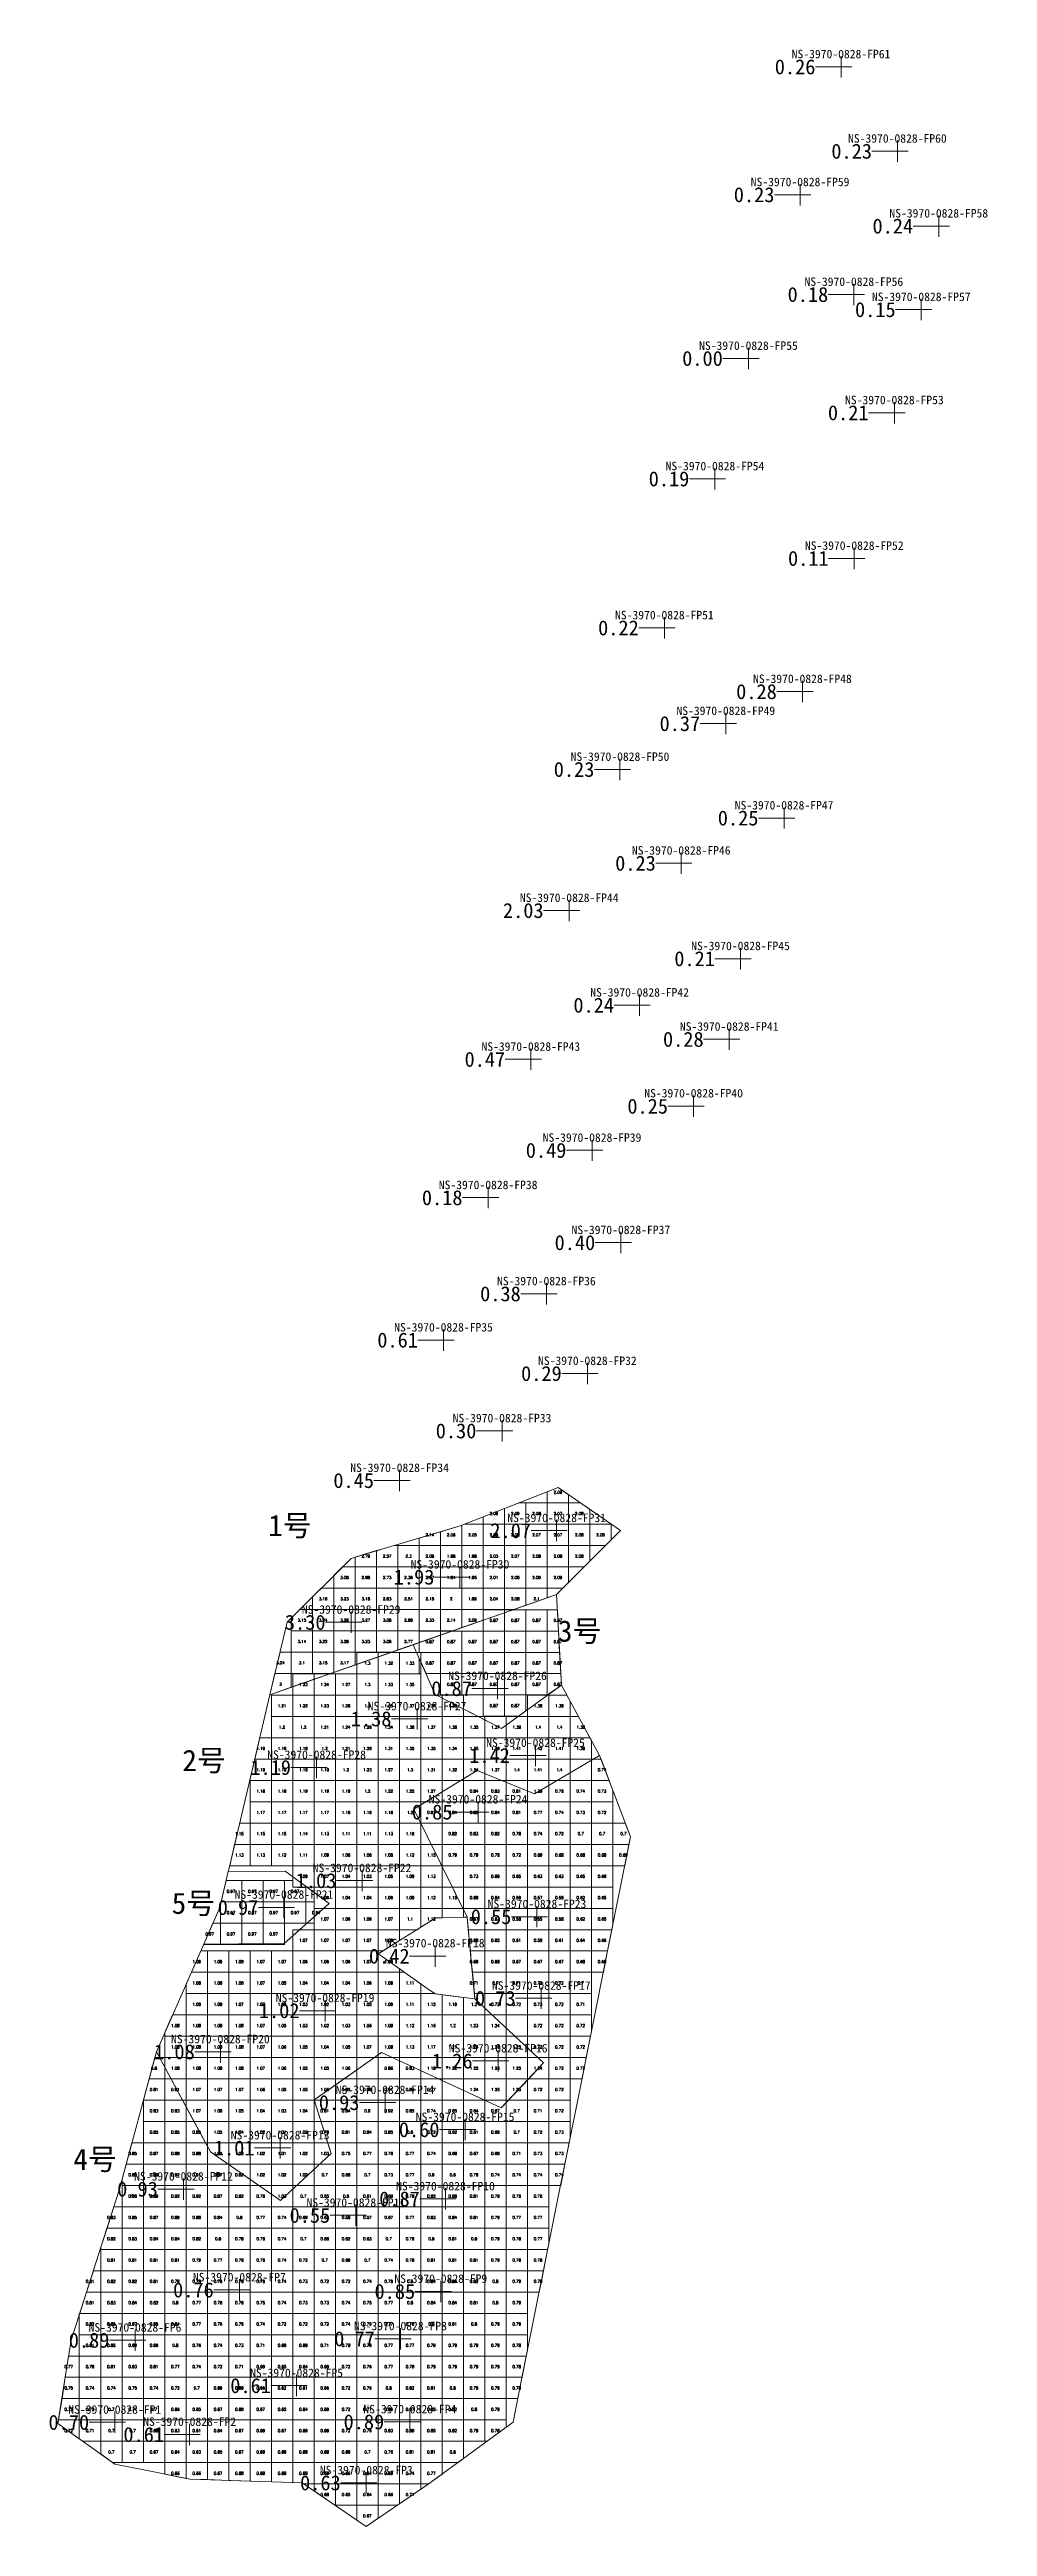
# Model space of a CAD drawing. Header units: inches. Extents: x 469978 to 470022, y 4349690 to 4349806.
import ezdxf
from ezdxf.enums import TextEntityAlignment as Align

# ---------------------------------------------------------------- set-up
doc = ezdxf.new("R2010")
doc.units = ezdxf.units.IN
doc.header["$MEASUREMENT"] = 0
for name, color, linetype, lineweight in [('0.500-1.000', 7, 'Continuous', 0), ('1.000-1.500', 7, 'Continuous', 0), ('3.000-999.000', 7, 'Continuous', 0), ('孔口文字', 7, 'Continuous', 0), ('点', 7, 'Continuous', 0), ('爆区方格网', 7, 'Continuous', 0), ('线条', 7, 'Continuous', 0), ('钻孔', 7, 'Continuous', 0)]:
    doc.layers.add(name, color=color, linetype=linetype, lineweight=lineweight)
doc.styles.add('3dmine_textStyle_1', font='txt.shx', dxfattribs={"height": 1, "bigfont": 'gbcbig.shx'})
doc.styles.add('3dmine_textStyle_2', font='宋体.ttf', dxfattribs={"height": 1})
doc.styles.add('3dmine_textStyle_3', font='simsunb.ttf', dxfattribs={"height": 1})

msp = doc.modelspace()

# ---------------------------------------------------------------- hatches: boundary and pattern name
at = {"layer": '钻孔', "linetype": 'Continuous', "lineweight": 0, "true_color": 0x808080, "extrusion": (0, 1, 0)}
for points in [[(-470015.83, 3959.62), (-470014.83, 3959.62), (-470014.83, 3970.62), (-470015.83, 3970.62)], [(-470018.47, 3959.93), (-470017.47, 3959.93), (-470017.47, 3970.93), (-470018.47, 3970.93)], [(-470013.91, 3959.98), (-470012.91, 3959.98), (-470012.91, 3970.98), (-470013.91, 3970.98)], [(-470020.41, 3959.73), (-470019.41, 3959.73), (-470019.41, 3970.73), (-470020.41, 3970.73)], [(-470016.43, 3960.11), (-470015.43, 3960.11), (-470015.43, 3971.11), (-470016.43, 3971.11)], [(-470019.59, 3960.02), (-470018.59, 3960.02), (-470018.59, 3971.02), (-470019.59, 3971.02)], [(-470011.49, 3960.24), (-470010.49, 3960.24), (-470010.49, 3971.24), (-470011.49, 3971.24)], [(-470018.33, 3960.19), (-470017.33, 3960.19), (-470017.33, 3971.19), (-470018.33, 3971.19)], [(-470009.92, 3960.39), (-470008.92, 3960.39), (-470008.92, 3971.39), (-470009.92, 3971.39)], [(-470016.45, 3960.25), (-470015.45, 3960.25), (-470015.45, 3971.25), (-470016.45, 3971.25)], [(-470007.55, 3959.55), (-470006.55, 3959.55), (-470006.55, 3971.55), (-470007.55, 3971.55)], [(-470014.02, 3959.77), (-470013.02, 3959.77), (-470013.02, 3971.77), (-470014.02, 3971.77)], [(-470010.43, 3959.6), (-470009.43, 3959.6), (-470009.43, 3971.6), (-470010.43, 3971.6)], [(-470005.47, 3960.3), (-470004.47, 3960.3), (-470004.47, 3971.3), (-470005.47, 3971.3)], [(-470013.16, 3959.6), (-470012.16, 3959.6), (-470012.16, 3971.6), (-470013.16, 3971.6)], [(-470008.34, 3959.56), (-470007.34, 3959.56), (-470007.34, 3971.56), (-470008.34, 3971.56)], [(-470011.12, 3960.41), (-470010.12, 3960.41), (-470010.12, 3971.41), (-470011.12, 3971.41)], [(-470006.39, 3960.2), (-470005.39, 3960.2), (-470005.39, 3971.2), (-470006.39, 3971.2)], [(-470001.29, 3960.29), (-470000.29, 3960.29), (-470000.29, 3971.29), (-470001.29, 3971.29)], [(-470010.59, 3960.17), (-470009.59, 3960.17), (-470009.59, 3971.17), (-470010.59, 3971.17)], [(-470008.92, 3960.31), (-470007.92, 3960.31), (-470007.92, 3971.31), (-470008.92, 3971.31)], [(-470004.16, 3960.34), (-470003.16, 3960.34), (-470003.16, 3971.34), (-470004.16, 3971.34)], [(-469999.29, 3960.43), (-469998.29, 3960.43), (-469998.29, 3971.43), (-469999.29, 3971.43)], [(-470005.51, 3960.14), (-470004.51, 3960.14), (-470004.51, 3971.14), (-470005.51, 3971.14)], [(-470002.02, 3960.08), (-470001.02, 3960.08), (-470001.02, 3971.08), (-470002.02, 3971.08)], [(-470003.94, 3960.45), (-470002.94, 3960.45), (-470002.94, 3971.45), (-470003.94, 3971.45)], [(-469999.94, 3960.21), (-469998.94, 3960.21), (-469998.94, 3971.21), (-469999.94, 3971.21)], [(-469995.14, 3960), (-469994.14, 3960), (-469994.14, 3971), (-469995.14, 3971)], [(-469996.81, 3959.72), (-469995.81, 3959.72), (-469995.81, 3970.72), (-469996.81, 3970.72)]]:
    msp.add_hatch(color=8, dxfattribs=at).paths.add_polyline_path(points, flags=0)
at = {"layer": '钻孔', "linetype": 'Continuous', "lineweight": 0, "true_color": 0xff0000, "extrusion": (0, 1, 0)}
for points in [[(-470003.09, 3960.27), (-470002.09, 3960.27), (-470002.09, 3971.27), (-470003.09, 3971.27)], [(-470002.5, 3960.03), (-470001.5, 3960.03), (-470001.5, 3971.03), (-470002.5, 3971.03)], [(-469997.97, 3960.01), (-469996.97, 3960.01), (-469996.97, 3971.01), (-469997.97, 3971.01)]]:
    msp.add_hatch(color=1, dxfattribs=at).paths.add_polyline_path(points, flags=0)
at = {"layer": '钻孔', "linetype": 'Continuous', "lineweight": 0, "true_color": 0x00ffff, "extrusion": (0, 1, 0)}
for points in [[(-469997.2, 3960.26), (-469996.2, 3960.26), (-469996.2, 3971.26), (-469997.2, 3971.26)], [(-469999.73, 3959.65), (-469998.73, 3959.65), (-469998.73, 3970.65), (-469999.73, 3970.65)], [(-469998.82, 3959.58), (-469997.82, 3959.58), (-469997.82, 3970.58), (-469998.82, 3970.58)], [(-469989.72, 3959.91), (-469988.72, 3959.91), (-469988.72, 3970.91), (-469989.72, 3970.91)], [(-470001.58, 3959.8), (-470000.58, 3959.8), (-470000.58, 3970.8), (-470001.58, 3970.8)], [(-470001.78, 3959.86), (-470000.78, 3959.86), (-470000.78, 3970.86), (-470001.78, 3970.86)], [(-469994.46, 3959.73), (-469993.46, 3959.73), (-469993.46, 3970.73), (-469994.46, 3970.73)], [(-469998.21, 3959.63), (-469997.21, 3959.63), (-469997.21, 3970.63), (-469998.21, 3970.63)], [(-469985.01, 3959.94), (-469984.01, 3959.94), (-469984.01, 3970.94), (-469985.01, 3970.94)], [(-469997.29, 3960.38), (-469996.29, 3960.38), (-469996.29, 3970.38), (-469997.29, 3970.38)], [(-469993.09, 3959.66), (-469992.09, 3959.66), (-469992.09, 3970.66), (-469993.09, 3970.66)], [(-469987.63, 3959.87), (-469986.63, 3959.87), (-469986.63, 3970.87), (-469987.63, 3970.87)], [(-469997.07, 3959.89), (-469996.07, 3959.89), (-469996.07, 3969.89), (-469997.07, 3969.89)], [(-469982.74, 3959.76), (-469981.74, 3959.76), (-469981.74, 3970.76), (-469982.74, 3970.76)], [(-469995.18, 3960.14), (-469994.18, 3960.14), (-469994.18, 3970.14), (-469995.18, 3970.14)], [(-469990.31, 3959.88), (-469989.31, 3959.88), (-469989.31, 3970.88), (-469990.31, 3970.88)], [(-469981.79, 3959.55), (-469980.79, 3959.55), (-469980.79, 3970.55), (-469981.79, 3970.55)], [(-469995.62, 3959.52), (-469994.62, 3959.52), (-469994.62, 3970.52), (-469995.62, 3970.52)], [(-469985.3, 3959.68), (-469984.3, 3959.68), (-469984.3, 3970.68), (-469985.3, 3970.68)], [(-469993.58, 3959.95), (-469992.58, 3959.95), (-469992.58, 3970.95), (-469993.58, 3970.95)]]:
    msp.add_hatch(color=4, dxfattribs=at).paths.add_polyline_path(points, flags=0)
at = {"layer": '钻孔', "linetype": 'Continuous', "lineweight": 0, "true_color": 0xff80ff, "extrusion": (0, 1, 0)}
msp.add_hatch(color=211, dxfattribs=at).paths.add_polyline_path([(-469992.87, 3959.83), (-469991.87, 3959.83), (-469991.87, 3970.83), (-469992.87, 3970.83)], flags=0)
at = {"layer": '钻孔', "linetype": 'Continuous', "lineweight": 0, "true_color": 0x0000ff, "extrusion": (0, 1, 0)}
for points in [[(-469995.96, 3959.79), (-469994.96, 3959.79), (-469994.96, 3970.79), (-469995.96, 3970.79)], [(-469991.25, 3960), (-469990.25, 3960), (-469990.25, 3971), (-469991.25, 3971)], [(-470001.51, 3959.61), (-470000.51, 3959.61), (-470000.51, 3970.61), (-470001.51, 3970.61)], [(-469993.38, 3959.89), (-469992.38, 3959.89), (-469992.38, 3970.89), (-469993.38, 3970.89)], [(-469991.65, 3959.77), (-469990.65, 3959.77), (-469990.65, 3970.77), (-469991.65, 3970.77)], [(-469986.74, 3959.8), (-469985.74, 3959.8), (-469985.74, 3970.8), (-469986.74, 3970.8)], [(-469999.76, 3959.55), (-469998.76, 3959.55), (-469998.76, 3970.55), (-469999.76, 3970.55)], [(-469989.54, 3959.63), (-469988.54, 3959.63), (-469988.54, 3970.63), (-469989.54, 3970.63)]]:
    msp.add_hatch(color=5, dxfattribs=at).paths.add_polyline_path(points, flags=0)

# ---------------------------------------------------------------- linework, layer by layer
at = {"layer": '0.500-1.000', "color": 4, "linetype": 'Continuous', "lineweight": 0, "true_color": 0x00ffff}
for points in [[(470001.73, 4349729.01), (469998.92, 4349726.97), (469995.81, 4349728.58), (469994.78, 4349730.91), (470001.5, 4349733.26), (470001.73, 4349729.01)], [(470004.35, 4349723.5), (470004.96, 4349721.89), (470003.86, 4349716.39), (470003.86, 4349716.39), (470002.43, 4349709.25), (470001.61, 4349705.16), (470001.07, 4349702.5), (469999.86, 4349696.44), (469999.46, 4349694.44), (469995.59, 4349691.6), (469995.58, 4349691.59), (469992.57, 4349689.54), (469989.58, 4349691.59), (469988.14, 4349691.64), (469984.33, 4349691.76), (469982.23, 4349692.18), (469980.8, 4349692.47), (469978.13, 4349694.38), (469978.55, 4349697.03), (469978.74, 4349698.28), (469980.15, 4349702.69), (469981.01, 4349705.37), (469982.74, 4349711.81), (469985.27, 4349707.12), (469988.11, 4349705.15), (469988.56, 4349704.84), (469990.94, 4349707.04), (469990.86, 4349707.28), (469990.14, 4349709.55), (469993.3, 4349711.78), (469995.93, 4349710.56), (469998.9, 4349709.19), (470000.19, 4349710.55), (470000.89, 4349711.29), (469997.67, 4349714.29), (469997.5, 4349716.07), (469997.31, 4349718.12), (469996.76, 4349719.23), (469994.8, 4349723.2), (469997.77, 4349725), (470000.47, 4349723.91), (470003.51, 4349725.71), (470004.35, 4349723.5)], [(469990.84, 4349718.77), (469988.71, 4349716.88), (469984.96, 4349716.86), (469985.72, 4349718.58), (469986.11, 4349720.27), (469988.78, 4349720.29), (469990.84, 4349718.77)]]:
    msp.add_lwpolyline(points, dxfattribs=at)
at = {"layer": '1.000-1.500', "color": 5, "linetype": 'Continuous', "lineweight": 0, "true_color": 0x0000ff}
msp.add_lwpolyline([(469995.81, 4349728.58), (469998.01, 4349727.44), (469998.92, 4349726.97), (470001.73, 4349729.01), (470003.51, 4349725.71), (470000.47, 4349723.91), (469997.77, 4349725), (469997.13, 4349724.61), (469994.86, 4349723.23), (469994.8, 4349723.2), (469997.31, 4349718.12), (469995.84, 4349718.09), (469993.14, 4349716.41), (469993.33, 4349716.28), (469995.37, 4349714.83), (469995.8, 4349714.53), (469997.67, 4349714.29), (470000.89, 4349711.29), (469998.9, 4349709.19), (469994.34, 4349711.3), (469993.3, 4349711.78), (469990.9, 4349710.09), (469990.14, 4349709.55), (469990.94, 4349707.04), (469988.56, 4349704.84), (469985.27, 4349707.12), (469984.75, 4349708.08), (469982.74, 4349711.81), (469984.96, 4349716.86), (469986.59, 4349716.87), (469988.71, 4349716.88), (469989.32, 4349717.42), (469990.84, 4349718.77), (469988.78, 4349720.29), (469986.11, 4349720.27), (469986.15, 4349720.42), (469988.06, 4349728.56), (469991.01, 4349729.59), (469994.78, 4349730.91), (469995.81, 4349728.58)], dxfattribs=at)
at = {"layer": '3.000-999.000', "color": 1, "linetype": 'Continuous', "lineweight": 0, "true_color": 0xff0000}
msp.add_lwpolyline([(470004.5, 4349736.26), (470001.5, 4349733.26), (470000.35, 4349732.86), (469995.23, 4349731.07), (469988.06, 4349728.56), (469988.87, 4349731.96), (469991.87, 4349734.96), (469993.42, 4349735.42), (469996.98, 4349736.48), (469998.34, 4349737.01), (470001.58, 4349738.28), (470004.5, 4349736.26)], dxfattribs=at)
at = {"layer": '点', "color": 138, "linetype": 'Continuous', "lineweight": 0, "true_color": 0x004c4c}
for points, elevation in [([(470015.33, 4349804.93), (470014.33, 4349804.93)], 3970.62), ([(470014.83, 4349804.43), (470014.83, 4349805.43)], 3970.62), ([(470017.47, 4349800.47), (470017.47, 4349801.47)], 3970.93), ([(470017.97, 4349800.97), (470016.97, 4349800.97)], 3970.93), ([(470012.91, 4349798.43), (470012.91, 4349799.43)], 3970.98), ([(470013.41, 4349798.93), (470012.41, 4349798.93)], 3970.98), ([(470019.41, 4349796.96), (470019.41, 4349797.96)], 3970.73), ([(470019.91, 4349797.46), (470018.91, 4349797.46)], 3970.73), ([(470015.43, 4349793.75), (470015.43, 4349794.75)], 3971.11), ([(470015.93, 4349794.25), (470014.93, 4349794.25)], 3971.11), ([(470019.09, 4349793.54), (470018.09, 4349793.54)], 3971.02), ([(470018.59, 4349793.04), (470018.59, 4349794.04)], 3971.02), ([(470010.99, 4349791.25), (470009.99, 4349791.25)], 3971.24), ([(470010.49, 4349790.75), (470010.49, 4349791.75)], 3971.24), ([(470017.83, 4349788.7), (470016.83, 4349788.7)], 3971.19), ([(470017.33, 4349788.2), (470017.33, 4349789.2)], 3971.19), ([(470009.42, 4349785.6), (470008.42, 4349785.6)], 3971.4), ([(470008.92, 4349785.1), (470008.92, 4349786.1)], 3971.4), ([(470015.95, 4349781.87), (470014.95, 4349781.87)], 3971.25), ([(470015.45, 4349781.37), (470015.45, 4349782.37)], 3971.25), ([(470007.05, 4349778.61), (470006.05, 4349778.61)], 3971.55), ([(470006.55, 4349778.11), (470006.55, 4349779.11)], 3971.55), ([(470013.02, 4349775.12), (470013.02, 4349776.12)], 3971.77), ([(470009.43, 4349773.62), (470009.43, 4349774.62)], 3971.6), ([(470013.52, 4349775.62), (470012.52, 4349775.62)], 3971.77), ([(470009.93, 4349774.12), (470008.93, 4349774.12)], 3971.6), ([(470004.47, 4349771.47), (470004.47, 4349772.47)], 3971.3), ([(470004.97, 4349771.97), (470003.97, 4349771.97)], 3971.3), ([(470012.16, 4349769.19), (470012.16, 4349770.19)], 3971.6), ([(470012.66, 4349769.69), (470011.66, 4349769.69)], 3971.6), ([(470007.34, 4349767.07), (470007.34, 4349768.07)], 3971.56), ([(470007.84, 4349767.57), (470006.84, 4349767.57)], 3971.56), ([(470002.59, 4349765.35), (470001.59, 4349765.35)], 3971.27), ([(470002.09, 4349764.85), (470002.09, 4349765.85)], 3971.27), ([(470010.62, 4349763.09), (470009.62, 4349763.09)], 3971.41), ([(470010.12, 4349762.59), (470010.12, 4349763.59)], 3971.41), ([(470005.89, 4349760.91), (470004.89, 4349760.91)], 3971.2), ([(470005.39, 4349760.41), (470005.39, 4349761.41)], 3971.2), ([(470009.59, 4349758.81), (470009.59, 4349759.81)], 3971.17), ([(470000.79, 4349758.37), (469999.79, 4349758.37)], 3971.29), ([(470000.29, 4349757.87), (470000.29, 4349758.87)], 3971.29), ([(470010.09, 4349759.31), (470009.09, 4349759.31)], 3971.17), ([(470008.42, 4349756.17), (470007.42, 4349756.17)], 3971.31), ([(470007.92, 4349755.67), (470007.92, 4349756.67)], 3971.31), ([(470003.66, 4349754.1), (470002.66, 4349754.1)], 3971.34), ([(470003.16, 4349753.6), (470003.16, 4349754.6)], 3971.34), ([(469998.79, 4349751.88), (469997.79, 4349751.88)], 3971.43), ([(469998.29, 4349751.38), (469998.29, 4349752.38)], 3971.43), ([(470004.51, 4349749.27), (470004.51, 4349750.27)], 3971.14), ([(470005.01, 4349749.77), (470004.01, 4349749.77)], 3971.14), ([(470001.02, 4349746.87), (470001.02, 4349747.87)], 3971.08), ([(470001.52, 4349747.37), (470000.52, 4349747.37)], 3971.08), ([(469996.2, 4349744.7), (469996.2, 4349745.7)], 3971.26), ([(469996.7, 4349745.2), (469995.7, 4349745.2)], 3971.26), ([(470003.44, 4349743.63), (470002.44, 4349743.63)], 3971.45), ([(470002.94, 4349743.13), (470002.94, 4349744.13)], 3971.45), ([(469999.44, 4349740.94), (469998.44, 4349740.94)], 3971.21), ([(469998.94, 4349740.44), (469998.94, 4349741.44)], 3971.21), ([(469994.64, 4349738.61), (469993.64, 4349738.61)], 3971), ([(469994.14, 4349738.11), (469994.14, 4349739.11)], 3971), ([(470002, 4349736.26), (470001, 4349736.26)], 3971.03), ([(470001.5, 4349735.76), (470001.5, 4349736.76)], 3971.03), ([(469997.47, 4349734.08), (469996.47, 4349734.08)], 3971.01), ([(469996.97, 4349733.58), (469996.97, 4349734.58)], 3971.01), ([(469992.37, 4349731.96), (469991.37, 4349731.96)], 3970.83), ([(469991.87, 4349731.46), (469991.87, 4349732.46)], 3970.83), ([(469998.73, 4349728.35), (469998.73, 4349729.35)], 3970.65), ([(469999.23, 4349728.85), (469998.23, 4349728.85)], 3970.65), ([(469995.46, 4349727.43), (469994.46, 4349727.43)], 3970.79), ([(469994.96, 4349726.93), (469994.96, 4349727.93)], 3970.79), ([(470000.51, 4349725.21), (470000.51, 4349726.21)], 3970.61), ([(469990.75, 4349725.15), (469989.75, 4349725.15)], 3971), ([(469990.25, 4349724.65), (469990.25, 4349725.65)], 3971), ([(470001.01, 4349725.71), (470000.01, 4349725.71)], 3970.61), ([(469997.82, 4349722.56), (469997.82, 4349723.56)], 3970.58), ([(469998.32, 4349723.06), (469997.32, 4349723.06)], 3970.58), ([(469992.38, 4349719.34), (469992.38, 4349720.34)], 3970.89), ([(469988.72, 4349718.08), (469988.72, 4349719.08)], 3970.91), ([(469992.88, 4349719.84), (469991.88, 4349719.84)], 3970.89), ([(469989.22, 4349718.58), (469988.22, 4349718.58)], 3970.91), ([(470001.08, 4349718.15), (470000.08, 4349718.15)], 3970.8), ([(470000.58, 4349717.65), (470000.58, 4349718.65)], 3970.8), ([(469995.81, 4349715.8), (469995.81, 4349716.8)], 3970.72), ([(469996.31, 4349716.3), (469995.31, 4349716.3)], 3970.72), ([(469990.65, 4349713.24), (469990.65, 4349714.24)], 3970.77), ([(470001.28, 4349714.32), (470000.28, 4349714.32)], 3970.86), ([(470000.78, 4349713.82), (470000.78, 4349714.82)], 3970.86), ([(469991.15, 4349713.74), (469990.15, 4349713.74)], 3970.77), ([(469985.74, 4349711.31), (469985.74, 4349712.31)], 3970.8), ([(469998.76, 4349710.88), (469998.76, 4349711.88)], 3970.55), ([(469986.24, 4349711.81), (469985.24, 4349711.81)], 3970.8), ([(469999.26, 4349711.38), (469998.26, 4349711.38)], 3970.55), ([(469993.46, 4349708.93), (469993.46, 4349709.93)], 3970.73), ([(469993.96, 4349709.43), (469992.96, 4349709.43)], 3970.73), ([(469997.21, 4349707.66), (469997.21, 4349708.66)], 3970.63), ([(469989.04, 4349707.3), (469988.04, 4349707.3)], 3970.63), ([(469988.54, 4349706.8), (469988.54, 4349707.8)], 3970.63), ([(469997.71, 4349708.16), (469996.71, 4349708.16)], 3970.63), ([(469984.51, 4349705.37), (469983.51, 4349705.37)], 3970.94), ([(469984.01, 4349704.87), (469984.01, 4349705.87)], 3970.94), ([(469996.79, 4349704.91), (469995.79, 4349704.91)], 3970.38), ([(469996.29, 4349704.41), (469996.29, 4349705.41)], 3970.38), ([(469992.59, 4349704.14), (469991.59, 4349704.14)], 3970.66), ([(469992.09, 4349703.64), (469992.09, 4349704.64)], 3970.66), ([(469987.13, 4349700.64), (469986.13, 4349700.64)], 3970.87), ([(469986.63, 4349700.14), (469986.63, 4349701.14)], 3970.87), ([(469996.57, 4349700.57), (469995.57, 4349700.57)], 3969.89), ([(469996.07, 4349700.07), (469996.07, 4349701.07)], 3969.89), ([(469982.24, 4349698.28), (469981.24, 4349698.28)], 3970.76), ([(469981.74, 4349697.78), (469981.74, 4349698.78)], 3970.76), ([(469994.68, 4349698.35), (469993.68, 4349698.35)], 3970.14), ([(469994.18, 4349697.85), (469994.18, 4349698.85)], 3970.14), ([(469989.81, 4349696.15), (469988.81, 4349696.15)], 3970.88), ([(469989.31, 4349695.65), (469989.31, 4349696.65)], 3970.88), ([(469981.29, 4349694.43), (469980.29, 4349694.43)], 3970.55), ([(469980.79, 4349693.93), (469980.79, 4349694.93)], 3970.55), ([(469995.12, 4349694.45), (469994.12, 4349694.45)], 3970.52), ([(469994.62, 4349693.95), (469994.62, 4349694.95)], 3970.52), ([(469984.8, 4349693.86), (469983.8, 4349693.86)], 3970.68), ([(469984.3, 4349693.36), (469984.3, 4349694.36)], 3970.68), ([(469992.58, 4349691.09), (469992.58, 4349692.09)], 3970.95), ([(469993.08, 4349691.59), (469992.08, 4349691.59)], 3970.95)]:
    msp.add_lwpolyline(points, dxfattribs=dict(at, elevation=elevation))
at = {"layer": '爆区方格网', "color": 1, "linetype": 'Continuous', "lineweight": 0, "true_color": 0xff0000, "elevation": 3971.03}
for points in [[(470000.06, 4349736.56), (469999.06, 4349736.56), (469999.06, 4349737.3), (469999.74, 4349737.56), (470000.06, 4349737.56), (470000.06, 4349736.56)], [(470001.06, 4349736.56), (470000.06, 4349736.56), (470000.06, 4349737.56), (470001.06, 4349737.56), (470001.06, 4349736.56)], [(470002.06, 4349737.94), (470002.06, 4349737.56), (470001.06, 4349737.56), (470001.06, 4349738.08), (470001.58, 4349738.28), (470002.06, 4349737.94)], [(470002.06, 4349736.56), (470001.06, 4349736.56), (470001.06, 4349737.56), (470002.06, 4349737.56), (470002.06, 4349736.56)], [(470003.06, 4349737.25), (470003.06, 4349736.56), (470002.06, 4349736.56), (470002.06, 4349737.56), (470002.62, 4349737.56), (470003.06, 4349737.25)], [(469997.06, 4349735.56), (469996.06, 4349735.56), (469996.06, 4349736.21), (469996.98, 4349736.48), (469997.06, 4349736.51), (469997.06, 4349735.56)], [(469998.06, 4349735.56), (469997.06, 4349735.56), (469997.06, 4349736.51), (469997.18, 4349736.56), (469998.06, 4349736.56), (469998.06, 4349735.56)], [(469999.06, 4349736.56), (469998.06, 4349736.56), (469998.06, 4349736.9), (469998.34, 4349737.01), (469999.06, 4349737.3), (469999.06, 4349736.56)], [(469999.06, 4349735.56), (469998.06, 4349735.56), (469998.06, 4349736.56), (469999.06, 4349736.56), (469999.06, 4349735.56)], [(470000.06, 4349735.56), (469999.06, 4349735.56), (469999.06, 4349736.56), (470000.06, 4349736.56), (470000.06, 4349735.56)], [(470001.06, 4349735.56), (470000.06, 4349735.56), (470000.06, 4349736.56), (470001.06, 4349736.56), (470001.06, 4349735.56)], [(470002.06, 4349735.56), (470001.06, 4349735.56), (470001.06, 4349736.56), (470002.06, 4349736.56), (470002.06, 4349735.56)], [(470003.06, 4349735.56), (470002.06, 4349735.56), (470002.06, 4349736.56), (470003.06, 4349736.56), (470003.06, 4349735.56)], [(470004.06, 4349735.83), (470003.79, 4349735.56), (470003.06, 4349735.56), (470003.06, 4349736.56), (470004.06, 4349736.56), (470004.06, 4349735.83)], [(469993.06, 4349734.56), (469992.06, 4349734.56), (469992.06, 4349735.02), (469993.06, 4349735.32), (469993.06, 4349734.56)], [(469994.06, 4349734.56), (469993.06, 4349734.56), (469993.06, 4349735.32), (469993.42, 4349735.42), (469993.88, 4349735.56), (469994.06, 4349735.56), (469994.06, 4349734.56)], [(469995.06, 4349734.56), (469994.06, 4349734.56), (469994.06, 4349735.56), (469995.06, 4349735.56), (469995.06, 4349734.56)], [(469996.06, 4349735.56), (469995.06, 4349735.56), (469995.06, 4349735.91), (469996.06, 4349736.21), (469996.06, 4349735.56)], [(469996.06, 4349734.56), (469995.06, 4349734.56), (469995.06, 4349735.56), (469996.06, 4349735.56), (469996.06, 4349734.56)], [(469997.06, 4349734.56), (469996.06, 4349734.56), (469996.06, 4349735.56), (469997.06, 4349735.56), (469997.06, 4349734.56)], [(469998.06, 4349734.56), (469997.06, 4349734.56), (469997.06, 4349735.56), (469998.06, 4349735.56), (469998.06, 4349734.56)], [(469999.06, 4349734.56), (469998.06, 4349734.56), (469998.06, 4349735.56), (469999.06, 4349735.56), (469999.06, 4349734.56)], [(470000.06, 4349734.56), (469999.06, 4349734.56), (469999.06, 4349735.56), (470000.06, 4349735.56), (470000.06, 4349734.56)], [(470001.06, 4349734.56), (470000.06, 4349734.56), (470000.06, 4349735.56), (470001.06, 4349735.56), (470001.06, 4349734.56)], [(470002.06, 4349734.56), (470001.06, 4349734.56), (470001.06, 4349735.56), (470002.06, 4349735.56), (470002.06, 4349734.56)], [(470003.06, 4349734.83), (470002.79, 4349734.56), (470002.06, 4349734.56), (470002.06, 4349735.56), (470003.06, 4349735.56), (470003.06, 4349734.83)], [(469992.06, 4349733.56), (469991.06, 4349733.56), (469991.06, 4349734.15), (469991.47, 4349734.56), (469992.06, 4349734.56), (469992.06, 4349733.56)], [(469993.06, 4349733.56), (469992.06, 4349733.56), (469992.06, 4349734.56), (469993.06, 4349734.56), (469993.06, 4349733.56)], [(469994.06, 4349733.56), (469993.06, 4349733.56), (469993.06, 4349734.56), (469994.06, 4349734.56), (469994.06, 4349733.56)], [(469995.06, 4349733.56), (469994.06, 4349733.56), (469994.06, 4349734.56), (469995.06, 4349734.56), (469995.06, 4349733.56)], [(469996.06, 4349733.56), (469995.06, 4349733.56), (469995.06, 4349734.56), (469996.06, 4349734.56), (469996.06, 4349733.56)], [(469997.06, 4349733.56), (469996.06, 4349733.56), (469996.06, 4349734.56), (469997.06, 4349734.56), (469997.06, 4349733.56)], [(469998.06, 4349733.56), (469997.06, 4349733.56), (469997.06, 4349734.56), (469998.06, 4349734.56), (469998.06, 4349733.56)], [(469999.06, 4349733.56), (469998.06, 4349733.56), (469998.06, 4349734.56), (469999.06, 4349734.56), (469999.06, 4349733.56)], [(470000.06, 4349733.56), (469999.06, 4349733.56), (469999.06, 4349734.56), (470000.06, 4349734.56), (470000.06, 4349733.56)], [(470001.06, 4349733.56), (470000.06, 4349733.56), (470000.06, 4349734.56), (470001.06, 4349734.56), (470001.06, 4349733.56)], [(470002.06, 4349733.83), (470001.79, 4349733.56), (470001.06, 4349733.56), (470001.06, 4349734.56), (470002.06, 4349734.56), (470002.06, 4349733.83)], [(469991.06, 4349732.56), (469990.06, 4349732.56), (469990.06, 4349733.15), (469990.47, 4349733.56), (469991.06, 4349733.56), (469991.06, 4349732.56)], [(469992.06, 4349732.56), (469991.06, 4349732.56), (469991.06, 4349733.56), (469992.06, 4349733.56), (469992.06, 4349732.56)], [(469993.06, 4349732.56), (469992.06, 4349732.56), (469992.06, 4349733.56), (469993.06, 4349733.56), (469993.06, 4349732.56)], [(469994.06, 4349732.56), (469993.06, 4349732.56), (469993.06, 4349733.56), (469994.06, 4349733.56), (469994.06, 4349732.56)], [(469995.06, 4349732.56), (469994.06, 4349732.56), (469994.06, 4349733.56), (469995.06, 4349733.56), (469995.06, 4349732.56)], [(469996.06, 4349732.56), (469995.06, 4349732.56), (469995.06, 4349733.56), (469996.06, 4349733.56), (469996.06, 4349732.56)], [(469997.06, 4349732.56), (469996.06, 4349732.56), (469996.06, 4349733.56), (469997.06, 4349733.56), (469997.06, 4349732.56)], [(469998.06, 4349732.56), (469997.06, 4349732.56), (469997.06, 4349733.56), (469998.06, 4349733.56), (469998.06, 4349732.56)], [(469999.06, 4349732.56), (469998.06, 4349732.56), (469998.06, 4349733.56), (469999.06, 4349733.56), (469999.06, 4349732.56)], [(470000.06, 4349732.76), (469999.49, 4349732.56), (469999.06, 4349732.56), (469999.06, 4349733.56), (470000.06, 4349733.56), (470000.06, 4349732.76)], [(470001.06, 4349733.11), (470000.35, 4349732.86), (470000.06, 4349732.76), (470000.06, 4349733.56), (470001.06, 4349733.56), (470001.06, 4349733.11)], [(469990.06, 4349731.56), (469989.06, 4349731.56), (469989.06, 4349732.15), (469989.47, 4349732.56), (469990.06, 4349732.56), (469990.06, 4349731.56)], [(469991.06, 4349731.56), (469990.06, 4349731.56), (469990.06, 4349732.56), (469991.06, 4349732.56), (469991.06, 4349731.56)], [(469992.06, 4349731.56), (469991.06, 4349731.56), (469991.06, 4349732.56), (469992.06, 4349732.56), (469992.06, 4349731.56)], [(469993.06, 4349731.56), (469992.06, 4349731.56), (469992.06, 4349732.56), (469993.06, 4349732.56), (469993.06, 4349731.56)], [(469994.06, 4349731.56), (469993.06, 4349731.56), (469993.06, 4349732.56), (469994.06, 4349732.56), (469994.06, 4349731.56)], [(469995.06, 4349731.56), (469994.06, 4349731.56), (469994.06, 4349732.56), (469995.06, 4349732.56), (469995.06, 4349731.56)], [(469996.06, 4349731.56), (469995.06, 4349731.56), (469995.06, 4349732.56), (469996.06, 4349732.56), (469996.06, 4349731.56)], [(469997.06, 4349731.71), (469996.63, 4349731.56), (469996.06, 4349731.56), (469996.06, 4349732.56), (469997.06, 4349732.56), (469997.06, 4349731.71)], [(469998.06, 4349732.06), (469997.06, 4349731.71), (469997.06, 4349732.56), (469998.06, 4349732.56), (469998.06, 4349732.06)], [(469989.06, 4349729.56), (469988.3, 4349729.56), (469988.54, 4349730.56), (469989.06, 4349730.56), (469989.06, 4349729.56)], [(469990.06, 4349730.56), (469989.06, 4349730.56), (469989.06, 4349731.56), (469990.06, 4349731.56), (469990.06, 4349730.56)], [(469990.06, 4349729.56), (469989.06, 4349729.56), (469989.06, 4349730.56), (469990.06, 4349730.56), (469990.06, 4349729.56)], [(469991.06, 4349730.56), (469990.06, 4349730.56), (469990.06, 4349731.56), (469991.06, 4349731.56), (469991.06, 4349730.56)], [(469991.06, 4349729.61), (469990.92, 4349729.56), (469990.06, 4349729.56), (469990.06, 4349730.56), (469991.06, 4349730.56), (469991.06, 4349729.61)], [(469992.06, 4349730.56), (469991.06, 4349730.56), (469991.06, 4349731.56), (469992.06, 4349731.56), (469992.06, 4349730.56)], [(469992.06, 4349729.96), (469991.06, 4349729.61), (469991.06, 4349730.56), (469992.06, 4349730.56), (469992.06, 4349729.96)], [(469993.06, 4349730.56), (469992.06, 4349730.56), (469992.06, 4349731.56), (469993.06, 4349731.56), (469993.06, 4349730.56)], [(469994.06, 4349730.66), (469993.78, 4349730.56), (469993.06, 4349730.56), (469993.06, 4349731.56), (469994.06, 4349731.56), (469994.06, 4349730.66)], [(469995.06, 4349731.01), (469994.06, 4349730.66), (469994.06, 4349731.56), (469995.06, 4349731.56), (469995.06, 4349731.01)], [(469989.06, 4349728.91), (469988.06, 4349728.56), (469988.06, 4349728.56), (469988.06, 4349728.56), (469988.3, 4349729.56), (469989.06, 4349729.56), (469989.06, 4349728.91)]]:
    msp.add_lwpolyline(points, dxfattribs=at)
at = {"layer": '爆区方格网', "color": 4, "linetype": 'Continuous', "lineweight": 0, "true_color": 0x00ffff}
for points, elevation in [([(469999.06, 4349732.41), (469998.06, 4349732.06), (469998.06, 4349732.55), (469999.06, 4349732.55), (469999.06, 4349732.41)], 3970.65), ([(469999.06, 4349731.55), (469998.06, 4349731.55), (469998.06, 4349732.06), (469999.06, 4349732.41), (469999.06, 4349731.55)], 3970.65), ([(469999.06, 4349732.41), (469999.06, 4349732.55), (469999.45, 4349732.55), (469999.06, 4349732.41)], 3970.65), ([(470000.06, 4349731.55), (469999.06, 4349731.55), (469999.06, 4349732.41), (469999.45, 4349732.55), (470000.06, 4349732.55), (470000.06, 4349731.55)], 3970.65), ([(470001.06, 4349731.55), (470000.06, 4349731.55), (470000.06, 4349732.55), (470001.06, 4349732.55), (470001.06, 4349731.55)], 3970.65), ([(470001.59, 4349731.55), (470001.06, 4349731.55), (470001.06, 4349732.55), (470001.54, 4349732.55), (470001.59, 4349731.55)], 3970.65), ([(469996.06, 4349731.36), (469995.06, 4349731.01), (469995.06, 4349731.55), (469996.06, 4349731.55), (469996.06, 4349731.36)], 3970.65), ([(469996.06, 4349730.55), (469995.06, 4349730.55), (469995.06, 4349731.01), (469995.06, 4349731.01), (469995.23, 4349731.07), (469996.06, 4349731.36), (469996.06, 4349730.55)], 3970.65), ([(469996.06, 4349729.55), (469995.39, 4349729.55), (469995.13, 4349730.11), (469995.13, 4349729.55), (469995.06, 4349729.55), (469995.06, 4349730.28), (469995.13, 4349730.11), (469995.13, 4349730.54), (469995.06, 4349730.54), (469995.06, 4349730.55), (469996.06, 4349730.55), (469996.06, 4349729.55)], 3970.65), ([(469996.06, 4349731.36), (469996.06, 4349731.55), (469996.59, 4349731.55), (469996.06, 4349731.36)], 3970.65), ([(469997.06, 4349730.55), (469996.06, 4349730.55), (469996.06, 4349731.36), (469996.59, 4349731.55), (469997.06, 4349731.55), (469997.06, 4349730.55)], 3970.65), ([(469997.06, 4349729.55), (469996.06, 4349729.55), (469996.06, 4349730.55), (469997.06, 4349730.55), (469997.06, 4349729.55)], 3970.65), ([(469998.06, 4349730.55), (469997.06, 4349730.55), (469997.06, 4349731.55), (469998.06, 4349731.55), (469998.06, 4349730.55)], 3970.65), ([(469998.06, 4349729.55), (469997.06, 4349729.55), (469997.06, 4349730.55), (469998.06, 4349730.55), (469998.06, 4349729.55)], 3970.65), ([(469999.06, 4349730.55), (469998.06, 4349730.55), (469998.06, 4349731.55), (469999.06, 4349731.55), (469999.06, 4349730.55)], 3970.65), ([(469999.06, 4349729.55), (469998.06, 4349729.55), (469998.06, 4349730.55), (469999.06, 4349730.55), (469999.06, 4349729.55)], 3970.65), ([(470000.06, 4349730.55), (469999.06, 4349730.55), (469999.06, 4349731.55), (470000.06, 4349731.55), (470000.06, 4349730.55)], 3970.65), ([(470000.06, 4349729.55), (469999.06, 4349729.55), (469999.06, 4349730.55), (470000.06, 4349730.55), (470000.06, 4349729.55)], 3970.65), ([(470001.06, 4349730.55), (470000.06, 4349730.55), (470000.06, 4349731.55), (470001.06, 4349731.55), (470001.06, 4349730.55)], 3970.65), ([(470001.06, 4349729.55), (470000.06, 4349729.55), (470000.06, 4349730.55), (470001.06, 4349730.55), (470001.06, 4349729.55)], 3970.65), ([(470001.64, 4349730.55), (470001.06, 4349730.55), (470001.06, 4349731.55), (470001.59, 4349731.55), (470001.64, 4349730.55)], 3970.65), ([(470001.7, 4349729.55), (470001.06, 4349729.55), (470001.06, 4349730.55), (470001.64, 4349730.55), (470001.7, 4349729.55)], 3970.65), ([(469997.06, 4349728.55), (469996.06, 4349728.55), (469996.06, 4349729.55), (469997.06, 4349729.55), (469997.06, 4349728.55)], 3970.65), ([(469998.06, 4349728.55), (469997.06, 4349728.55), (469997.06, 4349729.55), (469998.06, 4349729.55), (469998.06, 4349728.55)], 3970.65), ([(469999.06, 4349728.55), (469998.06, 4349728.55), (469998.06, 4349729.55), (469999.06, 4349729.55), (469999.06, 4349728.55)], 3970.65), ([(470000.06, 4349728.55), (469999.06, 4349728.55), (469999.06, 4349729.55), (470000.06, 4349729.55), (470000.06, 4349728.55)], 3970.65), ([(470001.06, 4349728.55), (470000.06, 4349728.55), (470000.06, 4349729.55), (470001.06, 4349729.55), (470001.06, 4349728.55)], 3970.65), ([(470001.73, 4349729.01), (470001.08, 4349728.55), (470001.06, 4349728.55), (470001.06, 4349729.55), (470001.7, 4349729.55), (470001.73, 4349729.01)], 3970.65), ([(469999.06, 4349727.55), (469998.06, 4349727.55), (469998.06, 4349728.55), (469999.06, 4349728.55), (469999.06, 4349727.55)], 3970.65), ([(470000.06, 4349727.8), (469999.71, 4349727.55), (469999.06, 4349727.55), (469999.06, 4349728.55), (470000.06, 4349728.55), (470000.06, 4349727.8)], 3970.65), ([(470003.96, 4349724.54), (470003.13, 4349724.54), (470003.13, 4349725.54), (470003.58, 4349725.54), (470003.96, 4349724.54)], 3969.89), ([(469996.13, 4349722.54), (469995.13, 4349722.54), (469995.13, 4349723.54), (469996.13, 4349723.54), (469996.13, 4349722.54)], 3969.89), ([(469997.13, 4349722.54), (469996.13, 4349722.54), (469996.13, 4349723.54), (469997.13, 4349723.54), (469997.13, 4349722.54)], 3969.89), ([(469998.13, 4349723.54), (469997.13, 4349723.54), (469997.13, 4349724.54), (469998.13, 4349724.54), (469998.13, 4349723.54)], 3969.89), ([(469998.13, 4349722.54), (469997.13, 4349722.54), (469997.13, 4349723.54), (469998.13, 4349723.54), (469998.13, 4349722.54)], 3969.89), ([(469999.13, 4349723.54), (469998.13, 4349723.54), (469998.13, 4349724.54), (469999.13, 4349724.54), (469999.13, 4349723.54)], 3969.89), ([(469999.13, 4349722.54), (469998.13, 4349722.54), (469998.13, 4349723.54), (469999.13, 4349723.54), (469999.13, 4349722.54)], 3969.89), ([(470000.13, 4349723.54), (469999.13, 4349723.54), (469999.13, 4349724.54), (470000.13, 4349724.54), (470000.13, 4349723.54)], 3969.89), ([(470000.13, 4349722.54), (469999.13, 4349722.54), (469999.13, 4349723.54), (470000.13, 4349723.54), (470000.13, 4349722.54)], 3969.89), ([(470001.13, 4349722.54), (470000.13, 4349722.54), (470000.13, 4349723.54), (470001.13, 4349723.54), (470001.13, 4349722.54)], 3969.89), ([(470002.13, 4349723.54), (470001.13, 4349723.54), (470001.13, 4349724.54), (470002.13, 4349724.54), (470002.13, 4349723.54)], 3969.89), ([(470002.13, 4349722.54), (470001.13, 4349722.54), (470001.13, 4349723.54), (470002.13, 4349723.54), (470002.13, 4349722.54)], 3969.89), ([(470003.13, 4349723.54), (470002.13, 4349723.54), (470002.13, 4349724.54), (470003.13, 4349724.54), (470003.13, 4349723.54)], 3969.89), ([(470003.13, 4349722.54), (470002.13, 4349722.54), (470002.13, 4349723.54), (470003.13, 4349723.54), (470003.13, 4349722.54)], 3969.89), ([(470004.13, 4349724.07), (470004.13, 4349723.54), (470003.13, 4349723.54), (470003.13, 4349724.54), (470003.96, 4349724.54), (470004.13, 4349724.07)], 3969.89), ([(470004.13, 4349722.54), (470003.13, 4349722.54), (470003.13, 4349723.54), (470004.13, 4349723.54), (470004.13, 4349722.54)], 3969.89), ([(469997.13, 4349721.54), (469996.13, 4349721.54), (469996.13, 4349722.54), (469997.13, 4349722.54), (469997.13, 4349721.54)], 3969.89), ([(469998.13, 4349721.54), (469997.13, 4349721.54), (469997.13, 4349722.54), (469998.13, 4349722.54), (469998.13, 4349721.54)], 3969.89), ([(469999.13, 4349721.54), (469998.13, 4349721.54), (469998.13, 4349722.54), (469999.13, 4349722.54), (469999.13, 4349721.54)], 3969.89), ([(470000.13, 4349721.54), (469999.13, 4349721.54), (469999.13, 4349722.54), (470000.13, 4349722.54), (470000.13, 4349721.54)], 3969.89), ([(470001.13, 4349721.54), (470000.13, 4349721.54), (470000.13, 4349722.54), (470001.13, 4349722.54), (470001.13, 4349721.54)], 3969.89), ([(470002.13, 4349721.54), (470001.13, 4349721.54), (470001.13, 4349722.54), (470002.13, 4349722.54), (470002.13, 4349721.54)], 3969.89), ([(470003.13, 4349721.54), (470002.13, 4349721.54), (470002.13, 4349722.54), (470003.13, 4349722.54), (470003.13, 4349721.54)], 3969.89), ([(470004.13, 4349721.54), (470003.13, 4349721.54), (470003.13, 4349722.54), (470004.13, 4349722.54), (470004.13, 4349721.54)], 3969.89), ([(470004.96, 4349721.89), (470004.89, 4349721.54), (470004.13, 4349721.54), (470004.13, 4349722.54), (470004.71, 4349722.54), (470004.96, 4349721.89)], 3969.89), ([(469997.13, 4349720.54), (469996.13, 4349720.54), (469996.13, 4349721.54), (469997.13, 4349721.54), (469997.13, 4349720.54)], 3969.89), ([(469998.13, 4349720.54), (469997.13, 4349720.54), (469997.13, 4349721.54), (469998.13, 4349721.54), (469998.13, 4349720.54)], 3969.89), ([(469999.13, 4349720.54), (469998.13, 4349720.54), (469998.13, 4349721.54), (469999.13, 4349721.54), (469999.13, 4349720.54)], 3969.89), ([(470000.13, 4349720.54), (469999.13, 4349720.54), (469999.13, 4349721.54), (470000.13, 4349721.54), (470000.13, 4349720.54)], 3969.89), ([(470001.13, 4349720.54), (470000.13, 4349720.54), (470000.13, 4349721.54), (470001.13, 4349721.54), (470001.13, 4349720.54)], 3969.89), ([(470002.13, 4349720.54), (470001.13, 4349720.54), (470001.13, 4349721.54), (470002.13, 4349721.54), (470002.13, 4349720.54)], 3969.89), ([(470003.13, 4349720.54), (470002.13, 4349720.54), (470002.13, 4349721.54), (470003.13, 4349721.54), (470003.13, 4349720.54)], 3969.89), ([(470004.13, 4349720.54), (470003.13, 4349720.54), (470003.13, 4349721.54), (470004.13, 4349721.54), (470004.13, 4349720.54)], 3969.89), ([(470004.69, 4349720.54), (470004.13, 4349720.54), (470004.13, 4349721.54), (470004.89, 4349721.54), (470004.69, 4349720.54)], 3969.89), ([(469998.13, 4349719.54), (469997.13, 4349719.54), (469997.13, 4349720.54), (469998.13, 4349720.54), (469998.13, 4349719.54)], 3969.89), ([(469999.13, 4349719.54), (469998.13, 4349719.54), (469998.13, 4349720.54), (469999.13, 4349720.54), (469999.13, 4349719.54)], 3969.89), ([(470000.13, 4349719.54), (469999.13, 4349719.54), (469999.13, 4349720.54), (470000.13, 4349720.54), (470000.13, 4349719.54)], 3969.89), ([(470001.13, 4349719.54), (470000.13, 4349719.54), (470000.13, 4349720.54), (470001.13, 4349720.54), (470001.13, 4349719.54)], 3969.89), ([(470002.13, 4349719.54), (470001.13, 4349719.54), (470001.13, 4349720.54), (470002.13, 4349720.54), (470002.13, 4349719.54)], 3969.89), ([(470003.13, 4349719.54), (470002.13, 4349719.54), (470002.13, 4349720.54), (470003.13, 4349720.54), (470003.13, 4349719.54)], 3969.89), ([(470004.13, 4349719.54), (470003.13, 4349719.54), (470003.13, 4349720.54), (470004.13, 4349720.54), (470004.13, 4349719.54)], 3969.89), ([(469986.74, 4349717.84), (469985.74, 4349717.84), (469985.74, 4349718.67), (469985.78, 4349718.84), (469986.74, 4349718.84), (469986.74, 4349717.84)], 3970.91), ([(469986.74, 4349718.84), (469985.78, 4349718.84), (469986.01, 4349719.84), (469986.74, 4349719.84), (469986.74, 4349718.84)], 3970.91), ([(469987.74, 4349718.84), (469986.74, 4349718.84), (469986.74, 4349719.84), (469987.74, 4349719.84), (469987.74, 4349718.84)], 3970.91), ([(469987.74, 4349717.84), (469986.74, 4349717.84), (469986.74, 4349718.84), (469987.74, 4349718.84), (469987.74, 4349717.84)], 3970.91), ([(469988.74, 4349718.84), (469987.74, 4349718.84), (469987.74, 4349719.84), (469988.74, 4349719.84), (469988.74, 4349718.84)], 3970.91), ([(469988.74, 4349717.84), (469987.74, 4349717.84), (469987.74, 4349718.84), (469988.74, 4349718.84), (469988.74, 4349717.84)], 3970.91), ([(469989.13, 4349719.54), (469989.74, 4349719.54), (469989.74, 4349718.84), (469988.74, 4349718.84), (469988.74, 4349719.84), (469989.13, 4349719.84), (469989.13, 4349719.54)], 3970.91), ([(469989.74, 4349717.84), (469988.74, 4349717.84), (469988.74, 4349718.84), (469989.74, 4349718.84), (469989.74, 4349717.84)], 3970.91), ([(469990.13, 4349718.54), (469990.13, 4349717.84), (469989.74, 4349717.84), (469989.74, 4349718.84), (469990.13, 4349718.84), (469990.13, 4349718.54)], 3970.91), ([(469998.13, 4349718.54), (469997.13, 4349718.54), (469997.13, 4349719.54), (469998.13, 4349719.54), (469998.13, 4349718.54)], 3969.89), ([(469999.13, 4349718.54), (469998.13, 4349718.54), (469998.13, 4349719.54), (469999.13, 4349719.54), (469999.13, 4349718.54)], 3969.89), ([(470000.13, 4349718.54), (469999.13, 4349718.54), (469999.13, 4349719.54), (470000.13, 4349719.54), (470000.13, 4349718.54)], 3969.89), ([(470001.13, 4349718.54), (470000.13, 4349718.54), (470000.13, 4349719.54), (470001.13, 4349719.54), (470001.13, 4349718.54)], 3969.89), ([(470002.13, 4349718.54), (470001.13, 4349718.54), (470001.13, 4349719.54), (470002.13, 4349719.54), (470002.13, 4349718.54)], 3969.89), ([(470003.13, 4349718.54), (470002.13, 4349718.54), (470002.13, 4349719.54), (470003.13, 4349719.54), (470003.13, 4349718.54)], 3969.89), ([(470004.13, 4349718.54), (470003.13, 4349718.54), (470003.13, 4349719.54), (470004.13, 4349719.54), (470004.13, 4349718.54)], 3969.89), ([(469985.74, 4349716.86), (469984.96, 4349716.86), (469985.39, 4349717.84), (469985.74, 4349717.84), (469985.74, 4349716.86)], 3970.91), ([(469986.74, 4349716.87), (469985.74, 4349716.86), (469985.74, 4349717.84), (469986.74, 4349717.84), (469986.74, 4349716.87)], 3970.91), ([(469987.74, 4349716.87), (469986.74, 4349716.87), (469986.74, 4349717.84), (469987.74, 4349717.84), (469987.74, 4349716.87)], 3970.91), ([(469988.74, 4349716.84), (469987.74, 4349716.84), (469987.74, 4349716.87), (469988.71, 4349716.88), (469987.74, 4349716.87), (469987.74, 4349717.84), (469988.74, 4349717.84), (469988.74, 4349716.84)], 3970.91), ([(469998.13, 4349717.54), (469997.36, 4349717.54), (469997.31, 4349718.12), (469997.13, 4349718.12), (469997.13, 4349718.54), (469998.13, 4349718.54), (469998.13, 4349717.54)], 3969.89), ([(469999.13, 4349717.54), (469998.13, 4349717.54), (469998.13, 4349718.54), (469999.13, 4349718.54), (469999.13, 4349717.54)], 3969.89), ([(470000.13, 4349717.54), (469999.13, 4349717.54), (469999.13, 4349718.54), (470000.13, 4349718.54), (470000.13, 4349717.54)], 3969.89), ([(470001.13, 4349717.54), (470000.13, 4349717.54), (470000.13, 4349718.54), (470001.13, 4349718.54), (470001.13, 4349717.54)], 3969.89), ([(470002.13, 4349717.54), (470001.13, 4349717.54), (470001.13, 4349718.54), (470002.13, 4349718.54), (470002.13, 4349717.54)], 3969.89), ([(470003.13, 4349717.54), (470002.13, 4349717.54), (470002.13, 4349718.54), (470003.13, 4349718.54), (470003.13, 4349717.54)], 3969.89), ([(470004.13, 4349717.76), (470004.09, 4349717.54), (470003.13, 4349717.54), (470003.13, 4349718.54), (470004.13, 4349718.54), (470004.13, 4349717.76)], 3969.89), ([(469985.74, 4349716.84), (469984.95, 4349716.84), (469984.96, 4349716.86), (469985.74, 4349716.86), (469985.74, 4349716.84)], 3970.91), ([(469986.74, 4349716.84), (469985.74, 4349716.84), (469985.74, 4349716.86), (469986.59, 4349716.87), (469986.74, 4349716.87), (469986.74, 4349716.84)], 3970.91), ([(469987.74, 4349716.84), (469986.74, 4349716.84), (469986.74, 4349716.87), (469987.74, 4349716.87), (469987.74, 4349716.84)], 3970.91), ([(469998.13, 4349716.54), (469997.46, 4349716.54), (469997.36, 4349717.54), (469998.13, 4349717.54), (469998.13, 4349716.54)], 3969.89), ([(469998.13, 4349715.54), (469997.55, 4349715.54), (469997.5, 4349716.07), (469997.46, 4349716.54), (469998.13, 4349716.54), (469998.13, 4349715.54)], 3969.89), ([(469999.13, 4349716.54), (469998.13, 4349716.54), (469998.13, 4349717.54), (469999.13, 4349717.54), (469999.13, 4349716.54)], 3969.89), ([(469999.13, 4349715.54), (469998.13, 4349715.54), (469998.13, 4349716.54), (469999.13, 4349716.54), (469999.13, 4349715.54)], 3969.89), ([(470000.13, 4349716.54), (469999.13, 4349716.54), (469999.13, 4349717.54), (470000.13, 4349717.54), (470000.13, 4349716.54)], 3969.89), ([(470000.13, 4349715.54), (469999.13, 4349715.54), (469999.13, 4349716.54), (470000.13, 4349716.54), (470000.13, 4349715.54)], 3969.89), ([(470001.13, 4349716.54), (470000.13, 4349716.54), (470000.13, 4349717.54), (470001.13, 4349717.54), (470001.13, 4349716.54)], 3969.89), ([(470001.13, 4349715.54), (470000.13, 4349715.54), (470000.13, 4349716.54), (470001.13, 4349716.54), (470001.13, 4349715.54)], 3969.89), ([(470002.13, 4349716.54), (470001.13, 4349716.54), (470001.13, 4349717.54), (470002.13, 4349717.54), (470002.13, 4349716.54)], 3969.89), ([(470002.13, 4349715.54), (470001.13, 4349715.54), (470001.13, 4349716.54), (470002.13, 4349716.54), (470002.13, 4349715.54)], 3969.89), ([(470003.13, 4349716.54), (470002.13, 4349716.54), (470002.13, 4349717.54), (470003.13, 4349717.54), (470003.13, 4349716.54)], 3969.89), ([(470003.13, 4349715.54), (470002.13, 4349715.54), (470002.13, 4349716.54), (470003.13, 4349716.54), (470003.13, 4349715.54)], 3969.89), ([(470003.89, 4349716.54), (470003.13, 4349716.54), (470003.13, 4349717.54), (470004.09, 4349717.54), (470003.89, 4349716.54)], 3969.89), ([(470003.86, 4349716.39), (470003.86, 4349716.39), (470003.69, 4349715.54), (470003.13, 4349715.54), (470003.13, 4349716.54), (470003.89, 4349716.54), (470003.86, 4349716.39)], 3969.89), ([(469998.13, 4349714.54), (469997.65, 4349714.54), (469997.55, 4349715.54), (469998.13, 4349715.54), (469998.13, 4349714.54)], 3969.89), ([(469999.13, 4349714.54), (469998.13, 4349714.54), (469998.13, 4349715.54), (469999.13, 4349715.54), (469999.13, 4349714.54)], 3969.89), ([(470000.13, 4349714.54), (469999.13, 4349714.54), (469999.13, 4349715.54), (470000.13, 4349715.54), (470000.13, 4349714.54)], 3969.89), ([(470001.13, 4349714.54), (470000.13, 4349714.54), (470000.13, 4349715.54), (470001.13, 4349715.54), (470001.13, 4349714.54)], 3969.89), ([(470002.13, 4349714.54), (470001.13, 4349714.54), (470001.13, 4349715.54), (470002.13, 4349715.54), (470002.13, 4349714.54)], 3969.89), ([(470003.13, 4349714.54), (470002.13, 4349714.54), (470002.13, 4349715.54), (470003.13, 4349715.54), (470003.13, 4349714.54)], 3969.89), ([(469999.13, 4349713.54), (469998.13, 4349713.54), (469998.13, 4349714.54), (469999.13, 4349714.54), (469999.13, 4349713.54)], 3969.89), ([(470000.13, 4349713.54), (469999.13, 4349713.54), (469999.13, 4349714.54), (470000.13, 4349714.54), (470000.13, 4349713.54)], 3969.89), ([(470001.13, 4349713.54), (470000.13, 4349713.54), (470000.13, 4349714.54), (470001.13, 4349714.54), (470001.13, 4349713.54)], 3969.89), ([(470002.13, 4349713.54), (470001.13, 4349713.54), (470001.13, 4349714.54), (470002.13, 4349714.54), (470002.13, 4349713.54)], 3969.89), ([(470003.13, 4349713.54), (470002.13, 4349713.54), (470002.13, 4349714.54), (470003.13, 4349714.54), (470003.13, 4349713.54)], 3969.89), ([(470001.13, 4349712.54), (470000.13, 4349712.54), (470000.13, 4349713.54), (470001.13, 4349713.54), (470001.13, 4349712.54)], 3969.89), ([(470002.13, 4349712.54), (470001.13, 4349712.54), (470001.13, 4349713.54), (470002.13, 4349713.54), (470002.13, 4349712.54)], 3969.89), ([(470003.13, 4349712.77), (470003.09, 4349712.54), (470002.13, 4349712.54), (470002.13, 4349713.54), (470003.13, 4349713.54), (470003.13, 4349712.77)], 3969.89), ([(470001.13, 4349711.54), (470000.13, 4349711.54), (470000.13, 4349712.54), (470001.13, 4349712.54), (470001.13, 4349711.54)], 3969.89), ([(470002.13, 4349711.54), (470001.13, 4349711.54), (470001.13, 4349712.54), (470002.13, 4349712.54), (470002.13, 4349711.54)], 3969.89), ([(470002.89, 4349711.54), (470002.13, 4349711.54), (470002.13, 4349712.54), (470003.09, 4349712.54), (470002.89, 4349711.54)], 3969.89), ([(469983.13, 4349710.54), (469982.4, 4349710.54), (469982.67, 4349711.54), (469983.13, 4349711.54), (469983.13, 4349710.54)], 3969.89), ([(469994.13, 4349710.54), (469993.13, 4349710.54), (469993.13, 4349711.54), (469994.13, 4349711.54), (469994.13, 4349710.54)], 3969.89), ([(469995.13, 4349710.54), (469994.13, 4349710.54), (469994.13, 4349711.54), (469995.13, 4349711.54), (469995.13, 4349710.54)], 3969.89), ([(470002.13, 4349710.54), (470001.13, 4349710.54), (470001.13, 4349711.54), (470002.13, 4349711.54), (470002.13, 4349710.54)], 3969.89), ([(470002.69, 4349710.54), (470002.13, 4349710.54), (470002.13, 4349711.54), (470002.89, 4349711.54), (470002.69, 4349710.54)], 3969.89), ([(469983.13, 4349709.54), (469982.13, 4349709.54), (469982.13, 4349709.55), (469982.4, 4349710.54), (469983.13, 4349710.54), (469983.13, 4349709.54)], 3969.89), ([(469983.13, 4349708.54), (469982.13, 4349708.54), (469982.13, 4349709.54), (469983.13, 4349709.54), (469983.13, 4349708.54)], 3969.89), ([(469984.13, 4349709.54), (469983.13, 4349709.54), (469983.13, 4349710.54), (469984.13, 4349710.54), (469984.13, 4349709.54)], 3969.89), ([(469984.13, 4349708.54), (469983.13, 4349708.54), (469983.13, 4349709.54), (469984.13, 4349709.54), (469984.13, 4349708.54)], 3969.89), ([(469991.13, 4349708.54), (469990.13, 4349708.54), (469990.13, 4349709.54), (469991.13, 4349709.54), (469991.13, 4349708.54)], 3969.89), ([(469992.13, 4349709.54), (469991.13, 4349709.54), (469991.13, 4349710.54), (469992.13, 4349710.54), (469992.13, 4349709.54)], 3969.89), ([(469992.13, 4349708.54), (469991.13, 4349708.54), (469991.13, 4349709.54), (469992.13, 4349709.54), (469992.13, 4349708.54)], 3969.89), ([(469993.13, 4349709.54), (469992.13, 4349709.54), (469992.13, 4349710.54), (469993.13, 4349710.54), (469993.13, 4349709.54)], 3969.89), ([(469993.13, 4349708.54), (469992.13, 4349708.54), (469992.13, 4349709.54), (469993.13, 4349709.54), (469993.13, 4349708.54)], 3969.89), ([(469994.13, 4349709.54), (469993.13, 4349709.54), (469993.13, 4349710.54), (469994.13, 4349710.54), (469994.13, 4349709.54)], 3969.89), ([(469994.13, 4349708.54), (469993.13, 4349708.54), (469993.13, 4349709.54), (469994.13, 4349709.54), (469994.13, 4349708.54)], 3969.89), ([(469995.13, 4349709.54), (469994.13, 4349709.54), (469994.13, 4349710.54), (469995.13, 4349710.54), (469995.13, 4349709.54)], 3969.89), ([(469995.13, 4349708.54), (469994.13, 4349708.54), (469994.13, 4349709.54), (469995.13, 4349709.54), (469995.13, 4349708.54)], 3969.89), ([(469996.13, 4349709.54), (469995.13, 4349709.54), (469995.13, 4349710.54), (469996.13, 4349710.54), (469996.13, 4349709.54)], 3969.89), ([(469996.13, 4349708.54), (469995.13, 4349708.54), (469995.13, 4349709.54), (469996.13, 4349709.54), (469996.13, 4349708.54)], 3969.89), ([(469997.13, 4349708.54), (469996.13, 4349708.54), (469996.13, 4349709.54), (469997.13, 4349709.54), (469997.13, 4349708.54)], 3969.89), ([(469998.13, 4349708.54), (469997.13, 4349708.54), (469997.13, 4349709.54), (469998.13, 4349709.54), (469998.13, 4349708.54)], 3969.89), ([(469999.13, 4349708.54), (469998.13, 4349708.54), (469998.13, 4349709.54), (469999.13, 4349709.54), (469999.13, 4349708.54)], 3969.89), ([(470000.13, 4349708.54), (469999.13, 4349708.54), (469999.13, 4349709.54), (470000.13, 4349709.54), (470000.13, 4349708.54)], 3969.89), ([(470001.13, 4349709.54), (470000.13, 4349709.54), (470000.13, 4349710.54), (470001.13, 4349710.54), (470001.13, 4349709.54)], 3969.89), ([(470001.13, 4349708.54), (470000.13, 4349708.54), (470000.13, 4349709.54), (470001.13, 4349709.54), (470001.13, 4349708.54)], 3969.89), ([(470002.13, 4349709.54), (470001.13, 4349709.54), (470001.13, 4349710.54), (470002.13, 4349710.54), (470002.13, 4349709.54)], 3969.89), ([(470002.13, 4349708.54), (470001.13, 4349708.54), (470001.13, 4349709.54), (470002.13, 4349709.54), (470002.13, 4349708.54)], 3969.89), ([(469983.13, 4349707.54), (469982.13, 4349707.54), (469982.13, 4349708.54), (469983.13, 4349708.54), (469983.13, 4349707.54)], 3969.89), ([(469984.13, 4349707.54), (469983.13, 4349707.54), (469983.13, 4349708.54), (469984.13, 4349708.54), (469984.13, 4349707.54)], 3969.89), ([(469985.13, 4349707.54), (469984.13, 4349707.54), (469984.13, 4349708.54), (469985.13, 4349708.54), (469985.13, 4349707.54)], 3969.89), ([(469991.13, 4349707.54), (469990.13, 4349707.54), (469990.13, 4349708.54), (469991.13, 4349708.54), (469991.13, 4349707.54)], 3969.89), ([(469992.13, 4349707.54), (469991.13, 4349707.54), (469991.13, 4349708.54), (469992.13, 4349708.54), (469992.13, 4349707.54)], 3969.89), ([(469993.13, 4349707.54), (469992.13, 4349707.54), (469992.13, 4349708.54), (469993.13, 4349708.54), (469993.13, 4349707.54)], 3969.89), ([(469994.13, 4349707.54), (469993.13, 4349707.54), (469993.13, 4349708.54), (469994.13, 4349708.54), (469994.13, 4349707.54)], 3969.89), ([(469995.13, 4349707.54), (469994.13, 4349707.54), (469994.13, 4349708.54), (469995.13, 4349708.54), (469995.13, 4349707.54)], 3969.89), ([(469996.13, 4349707.54), (469995.13, 4349707.54), (469995.13, 4349708.54), (469996.13, 4349708.54), (469996.13, 4349707.54)], 3969.89), ([(469997.13, 4349707.54), (469996.13, 4349707.54), (469996.13, 4349708.54), (469997.13, 4349708.54), (469997.13, 4349707.54)], 3969.89), ([(469998.13, 4349707.54), (469997.13, 4349707.54), (469997.13, 4349708.54), (469998.13, 4349708.54), (469998.13, 4349707.54)], 3969.89), ([(469999.13, 4349707.54), (469998.13, 4349707.54), (469998.13, 4349708.54), (469999.13, 4349708.54), (469999.13, 4349707.54)], 3969.89), ([(470000.13, 4349707.54), (469999.13, 4349707.54), (469999.13, 4349708.54), (470000.13, 4349708.54), (470000.13, 4349707.54)], 3969.89), ([(470001.13, 4349707.54), (470000.13, 4349707.54), (470000.13, 4349708.54), (470001.13, 4349708.54), (470001.13, 4349707.54)], 3969.89), ([(470002.13, 4349707.79), (470002.09, 4349707.54), (470001.13, 4349707.54), (470001.13, 4349708.54), (470002.13, 4349708.54), (470002.13, 4349707.79)], 3969.89), ([(469982.13, 4349706.54), (469981.33, 4349706.54), (469981.59, 4349707.54), (469982.13, 4349707.54), (469982.13, 4349706.54)], 3969.89), ([(469983.13, 4349706.54), (469982.13, 4349706.54), (469982.13, 4349707.54), (469983.13, 4349707.54), (469983.13, 4349706.54)], 3969.89), ([(469984.13, 4349706.54), (469983.13, 4349706.54), (469983.13, 4349707.54), (469984.13, 4349707.54), (469984.13, 4349706.54)], 3969.89), ([(469985.13, 4349706.54), (469984.13, 4349706.54), (469984.13, 4349707.54), (469985.13, 4349707.54), (469985.13, 4349706.54)], 3969.89), ([(469992.13, 4349706.54), (469991.13, 4349706.54), (469991.13, 4349707.54), (469992.13, 4349707.54), (469992.13, 4349706.54)], 3969.89), ([(469993.13, 4349706.54), (469992.13, 4349706.54), (469992.13, 4349707.54), (469993.13, 4349707.54), (469993.13, 4349706.54)], 3969.89), ([(469994.13, 4349706.54), (469993.13, 4349706.54), (469993.13, 4349707.54), (469994.13, 4349707.54), (469994.13, 4349706.54)], 3969.89), ([(469995.13, 4349706.54), (469994.13, 4349706.54), (469994.13, 4349707.54), (469995.13, 4349707.54), (469995.13, 4349706.54)], 3969.89), ([(469996.13, 4349706.54), (469995.13, 4349706.54), (469995.13, 4349707.54), (469996.13, 4349707.54), (469996.13, 4349706.54)], 3969.89), ([(469997.13, 4349706.54), (469996.13, 4349706.54), (469996.13, 4349707.54), (469997.13, 4349707.54), (469997.13, 4349706.54)], 3969.89), ([(469998.13, 4349706.54), (469997.13, 4349706.54), (469997.13, 4349707.54), (469998.13, 4349707.54), (469998.13, 4349706.54)], 3969.89), ([(469999.13, 4349706.54), (469998.13, 4349706.54), (469998.13, 4349707.54), (469999.13, 4349707.54), (469999.13, 4349706.54)], 3969.89), ([(470000.13, 4349706.54), (469999.13, 4349706.54), (469999.13, 4349707.54), (470000.13, 4349707.54), (470000.13, 4349706.54)], 3969.89), ([(470001.13, 4349706.54), (470000.13, 4349706.54), (470000.13, 4349707.54), (470001.13, 4349707.54), (470001.13, 4349706.54)], 3969.89), ([(470001.89, 4349706.54), (470001.13, 4349706.54), (470001.13, 4349707.54), (470002.09, 4349707.54), (470001.89, 4349706.54)], 3969.89), ([(469982.13, 4349705.54), (469981.13, 4349705.54), (469981.13, 4349705.83), (469981.33, 4349706.54), (469982.13, 4349706.54), (469982.13, 4349705.54)], 3969.89), ([(469983.13, 4349705.54), (469982.13, 4349705.54), (469982.13, 4349706.54), (469983.13, 4349706.54), (469983.13, 4349705.54)], 3969.89), ([(469984.13, 4349705.54), (469983.13, 4349705.54), (469983.13, 4349706.54), (469984.13, 4349706.54), (469984.13, 4349705.54)], 3969.89), ([(469985.13, 4349705.54), (469984.13, 4349705.54), (469984.13, 4349706.54), (469985.13, 4349706.54), (469985.13, 4349705.54)], 3969.89), ([(469986.13, 4349705.54), (469985.13, 4349705.54), (469985.13, 4349706.54), (469986.13, 4349706.54), (469986.13, 4349705.54)], 3969.89), ([(469987.13, 4349705.54), (469986.13, 4349705.54), (469986.13, 4349706.54), (469987.13, 4349706.54), (469987.13, 4349705.54)], 3969.89), ([(469991.13, 4349705.54), (469990.13, 4349705.54), (469990.13, 4349706.54), (469991.13, 4349706.54), (469991.13, 4349705.54)], 3969.89), ([(469992.13, 4349705.54), (469991.13, 4349705.54), (469991.13, 4349706.54), (469992.13, 4349706.54), (469992.13, 4349705.54)], 3969.89), ([(469993.13, 4349705.54), (469992.13, 4349705.54), (469992.13, 4349706.54), (469993.13, 4349706.54), (469993.13, 4349705.54)], 3969.89), ([(469994.13, 4349705.54), (469993.13, 4349705.54), (469993.13, 4349706.54), (469994.13, 4349706.54), (469994.13, 4349705.54)], 3969.89), ([(469995.13, 4349705.54), (469994.13, 4349705.54), (469994.13, 4349706.54), (469995.13, 4349706.54), (469995.13, 4349705.54)], 3969.89), ([(469996.13, 4349705.54), (469995.13, 4349705.54), (469995.13, 4349706.54), (469996.13, 4349706.54), (469996.13, 4349705.54)], 3969.89), ([(469997.13, 4349705.54), (469996.13, 4349705.54), (469996.13, 4349706.54), (469997.13, 4349706.54), (469997.13, 4349705.54)], 3969.89), ([(469998.13, 4349705.54), (469997.13, 4349705.54), (469997.13, 4349706.54), (469998.13, 4349706.54), (469998.13, 4349705.54)], 3969.89), ([(469999.13, 4349705.54), (469998.13, 4349705.54), (469998.13, 4349706.54), (469999.13, 4349706.54), (469999.13, 4349705.54)], 3969.89), ([(470000.13, 4349705.54), (469999.13, 4349705.54), (469999.13, 4349706.54), (470000.13, 4349706.54), (470000.13, 4349705.54)], 3969.89), ([(470001.13, 4349705.54), (470000.13, 4349705.54), (470000.13, 4349706.54), (470001.13, 4349706.54), (470001.13, 4349705.54)], 3969.89), ([(470001.69, 4349705.54), (470001.13, 4349705.54), (470001.13, 4349706.54), (470001.89, 4349706.54), (470001.69, 4349705.54)], 3969.89), ([(469982.13, 4349704.54), (469981.13, 4349704.54), (469981.13, 4349705.54), (469982.13, 4349705.54), (469982.13, 4349704.54)], 3969.89), ([(469983.13, 4349704.54), (469982.13, 4349704.54), (469982.13, 4349705.54), (469983.13, 4349705.54), (469983.13, 4349704.54)], 3969.89), ([(469984.13, 4349704.54), (469983.13, 4349704.54), (469983.13, 4349705.54), (469984.13, 4349705.54), (469984.13, 4349704.54)], 3969.89), ([(469985.13, 4349704.54), (469984.13, 4349704.54), (469984.13, 4349705.54), (469985.13, 4349705.54), (469985.13, 4349704.54)], 3969.89), ([(469986.13, 4349704.54), (469985.13, 4349704.54), (469985.13, 4349705.54), (469986.13, 4349705.54), (469986.13, 4349704.54)], 3969.89), ([(469987.13, 4349704.54), (469986.13, 4349704.54), (469986.13, 4349705.54), (469987.13, 4349705.54), (469987.13, 4349704.54)], 3969.89), ([(469988.13, 4349704.54), (469987.13, 4349704.54), (469987.13, 4349705.54), (469988.13, 4349705.54), (469988.13, 4349704.54)], 3969.89), ([(469990.13, 4349704.54), (469989.13, 4349704.54), (469989.13, 4349705.54), (469990.13, 4349705.54), (469990.13, 4349704.54)], 3969.89), ([(469991.13, 4349704.54), (469990.13, 4349704.54), (469990.13, 4349705.54), (469991.13, 4349705.54), (469991.13, 4349704.54)], 3969.89), ([(469992.13, 4349704.54), (469991.13, 4349704.54), (469991.13, 4349705.54), (469992.13, 4349705.54), (469992.13, 4349704.54)], 3969.89), ([(469993.13, 4349704.54), (469992.13, 4349704.54), (469992.13, 4349705.54), (469993.13, 4349705.54), (469993.13, 4349704.54)], 3969.89), ([(469994.13, 4349704.54), (469993.13, 4349704.54), (469993.13, 4349705.54), (469994.13, 4349705.54), (469994.13, 4349704.54)], 3969.89), ([(469995.13, 4349704.54), (469994.13, 4349704.54), (469994.13, 4349705.54), (469995.13, 4349705.54), (469995.13, 4349704.54)], 3969.89), ([(469996.13, 4349704.54), (469995.13, 4349704.54), (469995.13, 4349705.54), (469996.13, 4349705.54), (469996.13, 4349704.54)], 3969.89), ([(469997.13, 4349704.54), (469996.13, 4349704.54), (469996.13, 4349705.54), (469997.13, 4349705.54), (469997.13, 4349704.54)], 3969.89), ([(469998.13, 4349704.54), (469997.13, 4349704.54), (469997.13, 4349705.54), (469998.13, 4349705.54), (469998.13, 4349704.54)], 3969.89), ([(469999.13, 4349704.54), (469998.13, 4349704.54), (469998.13, 4349705.54), (469999.13, 4349705.54), (469999.13, 4349704.54)], 3969.89), ([(470000.13, 4349704.54), (469999.13, 4349704.54), (469999.13, 4349705.54), (470000.13, 4349705.54), (470000.13, 4349704.54)], 3969.89), ([(470001.13, 4349704.54), (470000.13, 4349704.54), (470000.13, 4349705.54), (470001.13, 4349705.54), (470001.13, 4349704.54)], 3969.89), ([(469981.13, 4349703.54), (469980.43, 4349703.54), (469980.75, 4349704.54), (469981.13, 4349704.54), (469981.13, 4349703.54)], 3969.89), ([(469982.13, 4349703.54), (469981.13, 4349703.54), (469981.13, 4349704.54), (469982.13, 4349704.54), (469982.13, 4349703.54)], 3969.89), ([(469983.13, 4349703.54), (469982.13, 4349703.54), (469982.13, 4349704.54), (469983.13, 4349704.54), (469983.13, 4349703.54)], 3969.89), ([(469984.13, 4349703.54), (469983.13, 4349703.54), (469983.13, 4349704.54), (469984.13, 4349704.54), (469984.13, 4349703.54)], 3969.89), ([(469985.13, 4349703.54), (469984.13, 4349703.54), (469984.13, 4349704.54), (469985.13, 4349704.54), (469985.13, 4349703.54)], 3969.89), ([(469986.13, 4349703.54), (469985.13, 4349703.54), (469985.13, 4349704.54), (469986.13, 4349704.54), (469986.13, 4349703.54)], 3969.89), ([(469987.13, 4349703.54), (469986.13, 4349703.54), (469986.13, 4349704.54), (469987.13, 4349704.54), (469987.13, 4349703.54)], 3969.89), ([(469988.13, 4349703.54), (469987.13, 4349703.54), (469987.13, 4349704.54), (469988.13, 4349704.54), (469988.13, 4349703.54)], 3969.89), ([(469989.13, 4349703.54), (469988.13, 4349703.54), (469988.13, 4349704.54), (469989.13, 4349704.54), (469989.13, 4349703.54)], 3969.89), ([(469990.13, 4349703.54), (469989.13, 4349703.54), (469989.13, 4349704.54), (469990.13, 4349704.54), (469990.13, 4349703.54)], 3969.89), ([(469991.13, 4349703.54), (469990.13, 4349703.54), (469990.13, 4349704.54), (469991.13, 4349704.54), (469991.13, 4349703.54)], 3969.89), ([(469992.13, 4349703.54), (469991.13, 4349703.54), (469991.13, 4349704.54), (469992.13, 4349704.54), (469992.13, 4349703.54)], 3969.89), ([(469993.13, 4349703.54), (469992.13, 4349703.54), (469992.13, 4349704.54), (469993.13, 4349704.54), (469993.13, 4349703.54)], 3969.89), ([(469994.13, 4349703.54), (469993.13, 4349703.54), (469993.13, 4349704.54), (469994.13, 4349704.54), (469994.13, 4349703.54)], 3969.89), ([(469995.13, 4349703.54), (469994.13, 4349703.54), (469994.13, 4349704.54), (469995.13, 4349704.54), (469995.13, 4349703.54)], 3969.89), ([(469996.13, 4349703.54), (469995.13, 4349703.54), (469995.13, 4349704.54), (469996.13, 4349704.54), (469996.13, 4349703.54)], 3969.89), ([(469997.13, 4349703.54), (469996.13, 4349703.54), (469996.13, 4349704.54), (469997.13, 4349704.54), (469997.13, 4349703.54)], 3969.89), ([(469998.13, 4349703.54), (469997.13, 4349703.54), (469997.13, 4349704.54), (469998.13, 4349704.54), (469998.13, 4349703.54)], 3969.89), ([(469999.13, 4349703.54), (469998.13, 4349703.54), (469998.13, 4349704.54), (469999.13, 4349704.54), (469999.13, 4349703.54)], 3969.89), ([(470000.13, 4349703.54), (469999.13, 4349703.54), (469999.13, 4349704.54), (470000.13, 4349704.54), (470000.13, 4349703.54)], 3969.89), ([(470001.13, 4349703.54), (470000.13, 4349703.54), (470000.13, 4349704.54), (470001.13, 4349704.54), (470001.13, 4349703.54)], 3969.89), ([(469981.13, 4349702.54), (469980.13, 4349702.54), (469980.13, 4349702.63), (469980.15, 4349702.69), (469980.43, 4349703.54), (469981.13, 4349703.54), (469981.13, 4349702.54)], 3969.89), ([(469982.13, 4349702.54), (469981.13, 4349702.54), (469981.13, 4349703.54), (469982.13, 4349703.54), (469982.13, 4349702.54)], 3969.89), ([(469983.13, 4349702.54), (469982.13, 4349702.54), (469982.13, 4349703.54), (469983.13, 4349703.54), (469983.13, 4349702.54)], 3969.89), ([(469984.13, 4349702.54), (469983.13, 4349702.54), (469983.13, 4349703.54), (469984.13, 4349703.54), (469984.13, 4349702.54)], 3969.89), ([(469985.13, 4349702.54), (469984.13, 4349702.54), (469984.13, 4349703.54), (469985.13, 4349703.54), (469985.13, 4349702.54)], 3969.89), ([(469986.13, 4349702.54), (469985.13, 4349702.54), (469985.13, 4349703.54), (469986.13, 4349703.54), (469986.13, 4349702.54)], 3969.89), ([(469987.13, 4349702.54), (469986.13, 4349702.54), (469986.13, 4349703.54), (469987.13, 4349703.54), (469987.13, 4349702.54)], 3969.89), ([(469988.13, 4349702.54), (469987.13, 4349702.54), (469987.13, 4349703.54), (469988.13, 4349703.54), (469988.13, 4349702.54)], 3969.89), ([(469989.13, 4349702.54), (469988.13, 4349702.54), (469988.13, 4349703.54), (469989.13, 4349703.54), (469989.13, 4349702.54)], 3969.89), ([(469990.13, 4349702.54), (469989.13, 4349702.54), (469989.13, 4349703.54), (469990.13, 4349703.54), (469990.13, 4349702.54)], 3969.89), ([(469991.13, 4349702.54), (469990.13, 4349702.54), (469990.13, 4349703.54), (469991.13, 4349703.54), (469991.13, 4349702.54)], 3969.89), ([(469992.13, 4349702.54), (469991.13, 4349702.54), (469991.13, 4349703.54), (469992.13, 4349703.54), (469992.13, 4349702.54)], 3969.89), ([(469993.13, 4349702.54), (469992.13, 4349702.54), (469992.13, 4349703.54), (469993.13, 4349703.54), (469993.13, 4349702.54)], 3969.89), ([(469994.13, 4349702.54), (469993.13, 4349702.54), (469993.13, 4349703.54), (469994.13, 4349703.54), (469994.13, 4349702.54)], 3969.89), ([(469995.13, 4349702.54), (469994.13, 4349702.54), (469994.13, 4349703.54), (469995.13, 4349703.54), (469995.13, 4349702.54)], 3969.89), ([(469996.13, 4349702.54), (469995.13, 4349702.54), (469995.13, 4349703.54), (469996.13, 4349703.54), (469996.13, 4349702.54)], 3969.89), ([(469997.13, 4349702.54), (469996.13, 4349702.54), (469996.13, 4349703.54), (469997.13, 4349703.54), (469997.13, 4349702.54)], 3969.89), ([(469998.13, 4349702.54), (469997.13, 4349702.54), (469997.13, 4349703.54), (469998.13, 4349703.54), (469998.13, 4349702.54)], 3969.89), ([(469999.13, 4349702.54), (469998.13, 4349702.54), (469998.13, 4349703.54), (469999.13, 4349703.54), (469999.13, 4349702.54)], 3969.89), ([(470000.13, 4349702.54), (469999.13, 4349702.54), (469999.13, 4349703.54), (470000.13, 4349703.54), (470000.13, 4349702.54)], 3969.89), ([(470001.13, 4349702.8), (470001.08, 4349702.54), (470000.13, 4349702.54), (470000.13, 4349703.54), (470001.13, 4349703.54), (470001.13, 4349702.8)], 3969.89), ([(469980.13, 4349700.54), (469979.47, 4349700.54), (469979.79, 4349701.54), (469980.13, 4349701.54), (469980.13, 4349700.54)], 3969.89), ([(469981.13, 4349701.54), (469980.13, 4349701.54), (469980.13, 4349702.54), (469981.13, 4349702.54), (469981.13, 4349701.54)], 3969.89), ([(469981.13, 4349700.54), (469980.13, 4349700.54), (469980.13, 4349701.54), (469981.13, 4349701.54), (469981.13, 4349700.54)], 3969.89), ([(469982.13, 4349701.54), (469981.13, 4349701.54), (469981.13, 4349702.54), (469982.13, 4349702.54), (469982.13, 4349701.54)], 3969.89), ([(469982.13, 4349700.54), (469981.13, 4349700.54), (469981.13, 4349701.54), (469982.13, 4349701.54), (469982.13, 4349700.54)], 3969.89), ([(469983.13, 4349701.54), (469982.13, 4349701.54), (469982.13, 4349702.54), (469983.13, 4349702.54), (469983.13, 4349701.54)], 3969.89), ([(469983.13, 4349700.54), (469982.13, 4349700.54), (469982.13, 4349701.54), (469983.13, 4349701.54), (469983.13, 4349700.54)], 3969.89), ([(469984.13, 4349701.54), (469983.13, 4349701.54), (469983.13, 4349702.54), (469984.13, 4349702.54), (469984.13, 4349701.54)], 3969.89), ([(469984.13, 4349700.54), (469983.13, 4349700.54), (469983.13, 4349701.54), (469984.13, 4349701.54), (469984.13, 4349700.54)], 3969.89), ([(469985.13, 4349701.54), (469984.13, 4349701.54), (469984.13, 4349702.54), (469985.13, 4349702.54), (469985.13, 4349701.54)], 3969.89), ([(469985.13, 4349700.54), (469984.13, 4349700.54), (469984.13, 4349701.54), (469985.13, 4349701.54), (469985.13, 4349700.54)], 3969.89), ([(469986.13, 4349701.54), (469985.13, 4349701.54), (469985.13, 4349702.54), (469986.13, 4349702.54), (469986.13, 4349701.54)], 3969.89), ([(469986.13, 4349700.54), (469985.13, 4349700.54), (469985.13, 4349701.54), (469986.13, 4349701.54), (469986.13, 4349700.54)], 3969.89), ([(469987.13, 4349701.54), (469986.13, 4349701.54), (469986.13, 4349702.54), (469987.13, 4349702.54), (469987.13, 4349701.54)], 3969.89), ([(469987.13, 4349700.54), (469986.13, 4349700.54), (469986.13, 4349701.54), (469987.13, 4349701.54), (469987.13, 4349700.54)], 3969.89), ([(469988.13, 4349701.54), (469987.13, 4349701.54), (469987.13, 4349702.54), (469988.13, 4349702.54), (469988.13, 4349701.54)], 3969.89), ([(469988.13, 4349700.54), (469987.13, 4349700.54), (469987.13, 4349701.54), (469988.13, 4349701.54), (469988.13, 4349700.54)], 3969.89), ([(469989.13, 4349701.54), (469988.13, 4349701.54), (469988.13, 4349702.54), (469989.13, 4349702.54), (469989.13, 4349701.54)], 3969.89), ([(469989.13, 4349700.54), (469988.13, 4349700.54), (469988.13, 4349701.54), (469989.13, 4349701.54), (469989.13, 4349700.54)], 3969.89), ([(469990.13, 4349701.54), (469989.13, 4349701.54), (469989.13, 4349702.54), (469990.13, 4349702.54), (469990.13, 4349701.54)], 3969.89), ([(469990.13, 4349700.54), (469989.13, 4349700.54), (469989.13, 4349701.54), (469990.13, 4349701.54), (469990.13, 4349700.54)], 3969.89), ([(469991.13, 4349701.54), (469990.13, 4349701.54), (469990.13, 4349702.54), (469991.13, 4349702.54), (469991.13, 4349701.54)], 3969.89), ([(469991.13, 4349700.54), (469990.13, 4349700.54), (469990.13, 4349701.54), (469991.13, 4349701.54), (469991.13, 4349700.54)], 3969.89), ([(469992.13, 4349701.54), (469991.13, 4349701.54), (469991.13, 4349702.54), (469992.13, 4349702.54), (469992.13, 4349701.54)], 3969.89), ([(469992.13, 4349700.54), (469991.13, 4349700.54), (469991.13, 4349701.54), (469992.13, 4349701.54), (469992.13, 4349700.54)], 3969.89), ([(469993.13, 4349701.54), (469992.13, 4349701.54), (469992.13, 4349702.54), (469993.13, 4349702.54), (469993.13, 4349701.54)], 3969.89), ([(469993.13, 4349700.54), (469992.13, 4349700.54), (469992.13, 4349701.54), (469993.13, 4349701.54), (469993.13, 4349700.54)], 3969.89), ([(469994.13, 4349701.54), (469993.13, 4349701.54), (469993.13, 4349702.54), (469994.13, 4349702.54), (469994.13, 4349701.54)], 3969.89), ([(469994.13, 4349700.54), (469993.13, 4349700.54), (469993.13, 4349701.54), (469994.13, 4349701.54), (469994.13, 4349700.54)], 3969.89), ([(469995.13, 4349701.54), (469994.13, 4349701.54), (469994.13, 4349702.54), (469995.13, 4349702.54), (469995.13, 4349701.54)], 3969.89), ([(469995.13, 4349700.54), (469994.13, 4349700.54), (469994.13, 4349701.54), (469995.13, 4349701.54), (469995.13, 4349700.54)], 3969.89), ([(469996.13, 4349701.54), (469995.13, 4349701.54), (469995.13, 4349702.54), (469996.13, 4349702.54), (469996.13, 4349701.54)], 3969.89), ([(469996.13, 4349700.54), (469995.13, 4349700.54), (469995.13, 4349701.54), (469996.13, 4349701.54), (469996.13, 4349700.54)], 3969.89), ([(469997.13, 4349701.54), (469996.13, 4349701.54), (469996.13, 4349702.54), (469997.13, 4349702.54), (469997.13, 4349701.54)], 3969.89), ([(469997.13, 4349700.54), (469996.13, 4349700.54), (469996.13, 4349701.54), (469997.13, 4349701.54), (469997.13, 4349700.54)], 3969.89), ([(469998.13, 4349701.54), (469997.13, 4349701.54), (469997.13, 4349702.54), (469998.13, 4349702.54), (469998.13, 4349701.54)], 3969.89), ([(469998.13, 4349700.54), (469997.13, 4349700.54), (469997.13, 4349701.54), (469998.13, 4349701.54), (469998.13, 4349700.54)], 3969.89), ([(469999.13, 4349701.54), (469998.13, 4349701.54), (469998.13, 4349702.54), (469999.13, 4349702.54), (469999.13, 4349701.54)], 3969.89), ([(469999.13, 4349700.54), (469998.13, 4349700.54), (469998.13, 4349701.54), (469999.13, 4349701.54), (469999.13, 4349700.54)], 3969.89), ([(470000.13, 4349701.54), (469999.13, 4349701.54), (469999.13, 4349702.54), (470000.13, 4349702.54), (470000.13, 4349701.54)], 3969.89), ([(470000.13, 4349700.54), (469999.13, 4349700.54), (469999.13, 4349701.54), (470000.13, 4349701.54), (470000.13, 4349700.54)], 3969.89), ([(470001.07, 4349702.5), (470000.88, 4349701.54), (470000.13, 4349701.54), (470000.13, 4349702.54), (470001.08, 4349702.54), (470001.07, 4349702.5)], 3969.89), ([(470000.68, 4349700.54), (470000.13, 4349700.54), (470000.13, 4349701.54), (470000.88, 4349701.54), (470000.68, 4349700.54)], 3969.89), ([(469980.13, 4349699.54), (469979.15, 4349699.54), (469979.47, 4349700.54), (469980.13, 4349700.54), (469980.13, 4349699.54)], 3969.89), ([(469981.13, 4349699.54), (469980.13, 4349699.54), (469980.13, 4349700.54), (469981.13, 4349700.54), (469981.13, 4349699.54)], 3969.89), ([(469982.13, 4349699.54), (469981.13, 4349699.54), (469981.13, 4349700.54), (469982.13, 4349700.54), (469982.13, 4349699.54)], 3969.89), ([(469983.13, 4349699.54), (469982.13, 4349699.54), (469982.13, 4349700.54), (469983.13, 4349700.54), (469983.13, 4349699.54)], 3969.89), ([(469984.13, 4349699.54), (469983.13, 4349699.54), (469983.13, 4349700.54), (469984.13, 4349700.54), (469984.13, 4349699.54)], 3969.89), ([(469985.13, 4349699.54), (469984.13, 4349699.54), (469984.13, 4349700.54), (469985.13, 4349700.54), (469985.13, 4349699.54)], 3969.89), ([(469986.13, 4349699.54), (469985.13, 4349699.54), (469985.13, 4349700.54), (469986.13, 4349700.54), (469986.13, 4349699.54)], 3969.89), ([(469987.13, 4349699.54), (469986.13, 4349699.54), (469986.13, 4349700.54), (469987.13, 4349700.54), (469987.13, 4349699.54)], 3969.89), ([(469988.13, 4349699.54), (469987.13, 4349699.54), (469987.13, 4349700.54), (469988.13, 4349700.54), (469988.13, 4349699.54)], 3969.89), ([(469989.13, 4349699.54), (469988.13, 4349699.54), (469988.13, 4349700.54), (469989.13, 4349700.54), (469989.13, 4349699.54)], 3969.89), ([(469990.13, 4349699.54), (469989.13, 4349699.54), (469989.13, 4349700.54), (469990.13, 4349700.54), (469990.13, 4349699.54)], 3969.89), ([(469991.13, 4349699.54), (469990.13, 4349699.54), (469990.13, 4349700.54), (469991.13, 4349700.54), (469991.13, 4349699.54)], 3969.89), ([(469992.13, 4349699.54), (469991.13, 4349699.54), (469991.13, 4349700.54), (469992.13, 4349700.54), (469992.13, 4349699.54)], 3969.89), ([(469993.13, 4349699.54), (469992.13, 4349699.54), (469992.13, 4349700.54), (469993.13, 4349700.54), (469993.13, 4349699.54)], 3969.89), ([(469994.13, 4349699.54), (469993.13, 4349699.54), (469993.13, 4349700.54), (469994.13, 4349700.54), (469994.13, 4349699.54)], 3969.89), ([(469995.13, 4349699.54), (469994.13, 4349699.54), (469994.13, 4349700.54), (469995.13, 4349700.54), (469995.13, 4349699.54)], 3969.89), ([(469996.13, 4349699.54), (469995.13, 4349699.54), (469995.13, 4349700.54), (469996.13, 4349700.54), (469996.13, 4349699.54)], 3969.89), ([(469997.13, 4349699.54), (469996.13, 4349699.54), (469996.13, 4349700.54), (469997.13, 4349700.54), (469997.13, 4349699.54)], 3969.89), ([(469998.13, 4349699.54), (469997.13, 4349699.54), (469997.13, 4349700.54), (469998.13, 4349700.54), (469998.13, 4349699.54)], 3969.89), ([(469999.13, 4349699.54), (469998.13, 4349699.54), (469998.13, 4349700.54), (469999.13, 4349700.54), (469999.13, 4349699.54)], 3969.89), ([(470000.13, 4349699.54), (469999.13, 4349699.54), (469999.13, 4349700.54), (470000.13, 4349700.54), (470000.13, 4349699.54)], 3969.89), ([(469980.13, 4349698.54), (469979.13, 4349698.54), (469979.13, 4349699.51), (469979.15, 4349699.54), (469980.13, 4349699.54), (469980.13, 4349698.54)], 3969.89), ([(469981.13, 4349698.54), (469980.13, 4349698.54), (469980.13, 4349699.54), (469981.13, 4349699.54), (469981.13, 4349698.54)], 3969.89), ([(469982.13, 4349698.54), (469981.13, 4349698.54), (469981.13, 4349699.54), (469982.13, 4349699.54), (469982.13, 4349698.54)], 3969.89), ([(469983.13, 4349698.54), (469982.13, 4349698.54), (469982.13, 4349699.54), (469983.13, 4349699.54), (469983.13, 4349698.54)], 3969.89), ([(469984.13, 4349698.54), (469983.13, 4349698.54), (469983.13, 4349699.54), (469984.13, 4349699.54), (469984.13, 4349698.54)], 3969.89), ([(469985.13, 4349698.54), (469984.13, 4349698.54), (469984.13, 4349699.54), (469985.13, 4349699.54), (469985.13, 4349698.54)], 3969.89), ([(469986.13, 4349698.54), (469985.13, 4349698.54), (469985.13, 4349699.54), (469986.13, 4349699.54), (469986.13, 4349698.54)], 3969.89), ([(469987.13, 4349698.54), (469986.13, 4349698.54), (469986.13, 4349699.54), (469987.13, 4349699.54), (469987.13, 4349698.54)], 3969.89), ([(469988.13, 4349698.54), (469987.13, 4349698.54), (469987.13, 4349699.54), (469988.13, 4349699.54), (469988.13, 4349698.54)], 3969.89), ([(469989.13, 4349698.54), (469988.13, 4349698.54), (469988.13, 4349699.54), (469989.13, 4349699.54), (469989.13, 4349698.54)], 3969.89), ([(469990.13, 4349698.54), (469989.13, 4349698.54), (469989.13, 4349699.54), (469990.13, 4349699.54), (469990.13, 4349698.54)], 3969.89), ([(469991.13, 4349698.54), (469990.13, 4349698.54), (469990.13, 4349699.54), (469991.13, 4349699.54), (469991.13, 4349698.54)], 3969.89), ([(469992.13, 4349698.54), (469991.13, 4349698.54), (469991.13, 4349699.54), (469992.13, 4349699.54), (469992.13, 4349698.54)], 3969.89), ([(469993.13, 4349698.54), (469992.13, 4349698.54), (469992.13, 4349699.54), (469993.13, 4349699.54), (469993.13, 4349698.54)], 3969.89), ([(469994.13, 4349698.54), (469993.13, 4349698.54), (469993.13, 4349699.54), (469994.13, 4349699.54), (469994.13, 4349698.54)], 3969.89), ([(469995.13, 4349698.54), (469994.13, 4349698.54), (469994.13, 4349699.54), (469995.13, 4349699.54), (469995.13, 4349698.54)], 3969.89), ([(469996.13, 4349698.54), (469995.13, 4349698.54), (469995.13, 4349699.54), (469996.13, 4349699.54), (469996.13, 4349698.54)], 3969.89), ([(469997.13, 4349698.54), (469996.13, 4349698.54), (469996.13, 4349699.54), (469997.13, 4349699.54), (469997.13, 4349698.54)], 3969.89), ([(469998.13, 4349698.54), (469997.13, 4349698.54), (469997.13, 4349699.54), (469998.13, 4349699.54), (469998.13, 4349698.54)], 3969.89), ([(469999.13, 4349698.54), (469998.13, 4349698.54), (469998.13, 4349699.54), (469999.13, 4349699.54), (469999.13, 4349698.54)], 3969.89), ([(470000.13, 4349698.54), (469999.13, 4349698.54), (469999.13, 4349699.54), (470000.13, 4349699.54), (470000.13, 4349698.54)], 3969.89), ([(469980.13, 4349697.54), (469979.13, 4349697.54), (469979.13, 4349698.54), (469980.13, 4349698.54), (469980.13, 4349697.54)], 3969.89), ([(469981.13, 4349697.54), (469980.13, 4349697.54), (469980.13, 4349698.54), (469981.13, 4349698.54), (469981.13, 4349697.54)], 3969.89), ([(469982.13, 4349697.54), (469981.13, 4349697.54), (469981.13, 4349698.54), (469982.13, 4349698.54), (469982.13, 4349697.54)], 3969.89), ([(469983.13, 4349697.54), (469982.13, 4349697.54), (469982.13, 4349698.54), (469983.13, 4349698.54), (469983.13, 4349697.54)], 3969.89), ([(469984.13, 4349697.54), (469983.13, 4349697.54), (469983.13, 4349698.54), (469984.13, 4349698.54), (469984.13, 4349697.54)], 3969.89), ([(469985.13, 4349697.54), (469984.13, 4349697.54), (469984.13, 4349698.54), (469985.13, 4349698.54), (469985.13, 4349697.54)], 3969.89), ([(469986.13, 4349697.54), (469985.13, 4349697.54), (469985.13, 4349698.54), (469986.13, 4349698.54), (469986.13, 4349697.54)], 3969.89), ([(469987.13, 4349697.54), (469986.13, 4349697.54), (469986.13, 4349698.54), (469987.13, 4349698.54), (469987.13, 4349697.54)], 3969.89), ([(469988.13, 4349697.54), (469987.13, 4349697.54), (469987.13, 4349698.54), (469988.13, 4349698.54), (469988.13, 4349697.54)], 3969.89), ([(469989.13, 4349697.54), (469988.13, 4349697.54), (469988.13, 4349698.54), (469989.13, 4349698.54), (469989.13, 4349697.54)], 3969.89), ([(469990.13, 4349697.54), (469989.13, 4349697.54), (469989.13, 4349698.54), (469990.13, 4349698.54), (469990.13, 4349697.54)], 3969.89), ([(469991.13, 4349697.54), (469990.13, 4349697.54), (469990.13, 4349698.54), (469991.13, 4349698.54), (469991.13, 4349697.54)], 3969.89), ([(469992.13, 4349697.54), (469991.13, 4349697.54), (469991.13, 4349698.54), (469992.13, 4349698.54), (469992.13, 4349697.54)], 3969.89), ([(469993.13, 4349697.54), (469992.13, 4349697.54), (469992.13, 4349698.54), (469993.13, 4349698.54), (469993.13, 4349697.54)], 3969.89), ([(469994.13, 4349697.54), (469993.13, 4349697.54), (469993.13, 4349698.54), (469994.13, 4349698.54), (469994.13, 4349697.54)], 3969.89), ([(469995.13, 4349697.54), (469994.13, 4349697.54), (469994.13, 4349698.54), (469995.13, 4349698.54), (469995.13, 4349697.54)], 3969.89), ([(469996.13, 4349697.54), (469995.13, 4349697.54), (469995.13, 4349698.54), (469996.13, 4349698.54), (469996.13, 4349697.54)], 3969.89), ([(469997.13, 4349697.54), (469996.13, 4349697.54), (469996.13, 4349698.54), (469997.13, 4349698.54), (469997.13, 4349697.54)], 3969.89), ([(469998.13, 4349697.54), (469997.13, 4349697.54), (469997.13, 4349698.54), (469998.13, 4349698.54), (469998.13, 4349697.54)], 3969.89), ([(469999.13, 4349697.54), (469998.13, 4349697.54), (469998.13, 4349698.54), (469999.13, 4349698.54), (469999.13, 4349697.54)], 3969.89), ([(470000.13, 4349697.81), (470000.08, 4349697.54), (469999.13, 4349697.54), (469999.13, 4349698.54), (470000.13, 4349698.54), (470000.13, 4349697.81)], 3969.89), ([(469979.13, 4349696.54), (469978.47, 4349696.54), (469978.55, 4349697.03), (469978.63, 4349697.54), (469979.13, 4349697.54), (469979.13, 4349696.54)], 3969.89), ([(469980.13, 4349696.54), (469979.13, 4349696.54), (469979.13, 4349697.54), (469980.13, 4349697.54), (469980.13, 4349696.54)], 3969.89), ([(469981.13, 4349696.54), (469980.13, 4349696.54), (469980.13, 4349697.54), (469981.13, 4349697.54), (469981.13, 4349696.54)], 3969.89), ([(469982.13, 4349696.54), (469981.13, 4349696.54), (469981.13, 4349697.54), (469982.13, 4349697.54), (469982.13, 4349696.54)], 3969.89), ([(469983.13, 4349696.54), (469982.13, 4349696.54), (469982.13, 4349697.54), (469983.13, 4349697.54), (469983.13, 4349696.54)], 3969.89), ([(469984.13, 4349696.54), (469983.13, 4349696.54), (469983.13, 4349697.54), (469984.13, 4349697.54), (469984.13, 4349696.54)], 3969.89), ([(469985.13, 4349696.54), (469984.13, 4349696.54), (469984.13, 4349697.54), (469985.13, 4349697.54), (469985.13, 4349696.54)], 3969.89), ([(469986.13, 4349696.54), (469985.13, 4349696.54), (469985.13, 4349697.54), (469986.13, 4349697.54), (469986.13, 4349696.54)], 3969.89), ([(469987.13, 4349696.54), (469986.13, 4349696.54), (469986.13, 4349697.54), (469987.13, 4349697.54), (469987.13, 4349696.54)], 3969.89), ([(469988.13, 4349696.54), (469987.13, 4349696.54), (469987.13, 4349697.54), (469988.13, 4349697.54), (469988.13, 4349696.54)], 3969.89), ([(469989.13, 4349696.54), (469988.13, 4349696.54), (469988.13, 4349697.54), (469989.13, 4349697.54), (469989.13, 4349696.54)], 3969.89), ([(469990.13, 4349696.54), (469989.13, 4349696.54), (469989.13, 4349697.54), (469990.13, 4349697.54), (469990.13, 4349696.54)], 3969.89), ([(469991.13, 4349696.54), (469990.13, 4349696.54), (469990.13, 4349697.54), (469991.13, 4349697.54), (469991.13, 4349696.54)], 3969.89), ([(469992.13, 4349696.54), (469991.13, 4349696.54), (469991.13, 4349697.54), (469992.13, 4349697.54), (469992.13, 4349696.54)], 3969.89), ([(469993.13, 4349696.54), (469992.13, 4349696.54), (469992.13, 4349697.54), (469993.13, 4349697.54), (469993.13, 4349696.54)], 3969.89), ([(469994.13, 4349696.54), (469993.13, 4349696.54), (469993.13, 4349697.54), (469994.13, 4349697.54), (469994.13, 4349696.54)], 3969.89), ([(469995.13, 4349696.54), (469994.13, 4349696.54), (469994.13, 4349697.54), (469995.13, 4349697.54), (469995.13, 4349696.54)], 3969.89), ([(469996.13, 4349696.54), (469995.13, 4349696.54), (469995.13, 4349697.54), (469996.13, 4349697.54), (469996.13, 4349696.54)], 3969.89), ([(469997.13, 4349696.54), (469996.13, 4349696.54), (469996.13, 4349697.54), (469997.13, 4349697.54), (469997.13, 4349696.54)], 3969.89), ([(469998.13, 4349696.54), (469997.13, 4349696.54), (469997.13, 4349697.54), (469998.13, 4349697.54), (469998.13, 4349696.54)], 3969.89), ([(469999.13, 4349696.54), (469998.13, 4349696.54), (469998.13, 4349697.54), (469999.13, 4349697.54), (469999.13, 4349696.54)], 3969.89), ([(469999.88, 4349696.54), (469999.13, 4349696.54), (469999.13, 4349697.54), (470000.08, 4349697.54), (469999.88, 4349696.54)], 3969.89), ([(469979.13, 4349695.54), (469978.32, 4349695.54), (469978.47, 4349696.54), (469979.13, 4349696.54), (469979.13, 4349695.54)], 3969.89), ([(469980.13, 4349695.54), (469979.13, 4349695.54), (469979.13, 4349696.54), (469980.13, 4349696.54), (469980.13, 4349695.54)], 3969.89), ([(469981.13, 4349695.54), (469980.13, 4349695.54), (469980.13, 4349696.54), (469981.13, 4349696.54), (469981.13, 4349695.54)], 3969.89), ([(469982.13, 4349695.54), (469981.13, 4349695.54), (469981.13, 4349696.54), (469982.13, 4349696.54), (469982.13, 4349695.54)], 3969.89), ([(469983.13, 4349695.54), (469982.13, 4349695.54), (469982.13, 4349696.54), (469983.13, 4349696.54), (469983.13, 4349695.54)], 3969.89), ([(469984.13, 4349695.54), (469983.13, 4349695.54), (469983.13, 4349696.54), (469984.13, 4349696.54), (469984.13, 4349695.54)], 3969.89), ([(469985.13, 4349695.54), (469984.13, 4349695.54), (469984.13, 4349696.54), (469985.13, 4349696.54), (469985.13, 4349695.54)], 3969.89), ([(469986.13, 4349695.54), (469985.13, 4349695.54), (469985.13, 4349696.54), (469986.13, 4349696.54), (469986.13, 4349695.54)], 3969.89), ([(469987.13, 4349695.54), (469986.13, 4349695.54), (469986.13, 4349696.54), (469987.13, 4349696.54), (469987.13, 4349695.54)], 3969.89), ([(469988.13, 4349695.54), (469987.13, 4349695.54), (469987.13, 4349696.54), (469988.13, 4349696.54), (469988.13, 4349695.54)], 3969.89), ([(469989.13, 4349695.54), (469988.13, 4349695.54), (469988.13, 4349696.54), (469989.13, 4349696.54), (469989.13, 4349695.54)], 3969.89), ([(469990.13, 4349695.54), (469989.13, 4349695.54), (469989.13, 4349696.54), (469990.13, 4349696.54), (469990.13, 4349695.54)], 3969.89), ([(469991.13, 4349695.54), (469990.13, 4349695.54), (469990.13, 4349696.54), (469991.13, 4349696.54), (469991.13, 4349695.54)], 3969.89), ([(469992.13, 4349695.54), (469991.13, 4349695.54), (469991.13, 4349696.54), (469992.13, 4349696.54), (469992.13, 4349695.54)], 3969.89), ([(469993.13, 4349695.54), (469992.13, 4349695.54), (469992.13, 4349696.54), (469993.13, 4349696.54), (469993.13, 4349695.54)], 3969.89), ([(469994.13, 4349695.54), (469993.13, 4349695.54), (469993.13, 4349696.54), (469994.13, 4349696.54), (469994.13, 4349695.54)], 3969.89), ([(469995.13, 4349695.54), (469994.13, 4349695.54), (469994.13, 4349696.54), (469995.13, 4349696.54), (469995.13, 4349695.54)], 3969.89), ([(469996.13, 4349695.54), (469995.13, 4349695.54), (469995.13, 4349696.54), (469996.13, 4349696.54), (469996.13, 4349695.54)], 3969.89), ([(469997.13, 4349695.54), (469996.13, 4349695.54), (469996.13, 4349696.54), (469997.13, 4349696.54), (469997.13, 4349695.54)], 3969.89), ([(469998.13, 4349695.54), (469997.13, 4349695.54), (469997.13, 4349696.54), (469998.13, 4349696.54), (469998.13, 4349695.54)], 3969.89), ([(469999.13, 4349695.54), (469998.13, 4349695.54), (469998.13, 4349696.54), (469999.13, 4349696.54), (469999.13, 4349695.54)], 3969.89), ([(469999.86, 4349696.44), (469999.68, 4349695.54), (469999.13, 4349695.54), (469999.13, 4349696.54), (469999.88, 4349696.54), (469999.86, 4349696.44)], 3969.89), ([(469979.13, 4349693.66), (469978.13, 4349694.38), (469978.13, 4349694.38), (469978.16, 4349694.54), (469979.13, 4349694.54), (469979.13, 4349693.66)], 3969.89), ([(469979.13, 4349694.54), (469978.16, 4349694.54), (469978.32, 4349695.54), (469979.13, 4349695.54), (469979.13, 4349694.54)], 3969.89), ([(469980.13, 4349694.54), (469979.13, 4349694.54), (469979.13, 4349695.54), (469980.13, 4349695.54), (469980.13, 4349694.54)], 3969.89), ([(469980.13, 4349693.54), (469979.3, 4349693.54), (469979.13, 4349693.66), (469979.13, 4349694.54), (469980.13, 4349694.54), (469980.13, 4349693.54)], 3969.89), ([(469981.13, 4349694.54), (469980.13, 4349694.54), (469980.13, 4349695.54), (469981.13, 4349695.54), (469981.13, 4349694.54)], 3969.89), ([(469981.13, 4349693.54), (469980.13, 4349693.54), (469980.13, 4349694.54), (469981.13, 4349694.54), (469981.13, 4349693.54)], 3969.89), ([(469982.13, 4349694.54), (469981.13, 4349694.54), (469981.13, 4349695.54), (469982.13, 4349695.54), (469982.13, 4349694.54)], 3969.89), ([(469982.13, 4349693.54), (469981.13, 4349693.54), (469981.13, 4349694.54), (469982.13, 4349694.54), (469982.13, 4349693.54)], 3969.89), ([(469983.13, 4349694.54), (469982.13, 4349694.54), (469982.13, 4349695.54), (469983.13, 4349695.54), (469983.13, 4349694.54)], 3969.89), ([(469983.13, 4349693.54), (469982.13, 4349693.54), (469982.13, 4349694.54), (469983.13, 4349694.54), (469983.13, 4349693.54)], 3969.89), ([(469984.13, 4349694.54), (469983.13, 4349694.54), (469983.13, 4349695.54), (469984.13, 4349695.54), (469984.13, 4349694.54)], 3969.89), ([(469984.13, 4349693.54), (469983.13, 4349693.54), (469983.13, 4349694.54), (469984.13, 4349694.54), (469984.13, 4349693.54)], 3969.89), ([(469985.13, 4349694.54), (469984.13, 4349694.54), (469984.13, 4349695.54), (469985.13, 4349695.54), (469985.13, 4349694.54)], 3969.89), ([(469985.13, 4349693.54), (469984.13, 4349693.54), (469984.13, 4349694.54), (469985.13, 4349694.54), (469985.13, 4349693.54)], 3969.89), ([(469986.13, 4349694.54), (469985.13, 4349694.54), (469985.13, 4349695.54), (469986.13, 4349695.54), (469986.13, 4349694.54)], 3969.89), ([(469986.13, 4349693.54), (469985.13, 4349693.54), (469985.13, 4349694.54), (469986.13, 4349694.54), (469986.13, 4349693.54)], 3969.89), ([(469987.13, 4349694.54), (469986.13, 4349694.54), (469986.13, 4349695.54), (469987.13, 4349695.54), (469987.13, 4349694.54)], 3969.89), ([(469987.13, 4349693.54), (469986.13, 4349693.54), (469986.13, 4349694.54), (469987.13, 4349694.54), (469987.13, 4349693.54)], 3969.89), ([(469988.13, 4349694.54), (469987.13, 4349694.54), (469987.13, 4349695.54), (469988.13, 4349695.54), (469988.13, 4349694.54)], 3969.89), ([(469988.13, 4349693.54), (469987.13, 4349693.54), (469987.13, 4349694.54), (469988.13, 4349694.54), (469988.13, 4349693.54)], 3969.89), ([(469989.13, 4349694.54), (469988.13, 4349694.54), (469988.13, 4349695.54), (469989.13, 4349695.54), (469989.13, 4349694.54)], 3969.89), ([(469989.13, 4349693.54), (469988.13, 4349693.54), (469988.13, 4349694.54), (469989.13, 4349694.54), (469989.13, 4349693.54)], 3969.89), ([(469990.13, 4349694.54), (469989.13, 4349694.54), (469989.13, 4349695.54), (469990.13, 4349695.54), (469990.13, 4349694.54)], 3969.89), ([(469990.13, 4349693.54), (469989.13, 4349693.54), (469989.13, 4349694.54), (469990.13, 4349694.54), (469990.13, 4349693.54)], 3969.89), ([(469991.13, 4349694.54), (469990.13, 4349694.54), (469990.13, 4349695.54), (469991.13, 4349695.54), (469991.13, 4349694.54)], 3969.89), ([(469991.13, 4349693.54), (469990.13, 4349693.54), (469990.13, 4349694.54), (469991.13, 4349694.54), (469991.13, 4349693.54)], 3969.89), ([(469992.13, 4349694.54), (469991.13, 4349694.54), (469991.13, 4349695.54), (469992.13, 4349695.54), (469992.13, 4349694.54)], 3969.89), ([(469992.13, 4349693.54), (469991.13, 4349693.54), (469991.13, 4349694.54), (469992.13, 4349694.54), (469992.13, 4349693.54)], 3969.89), ([(469993.13, 4349694.54), (469992.13, 4349694.54), (469992.13, 4349695.54), (469993.13, 4349695.54), (469993.13, 4349694.54)], 3969.89), ([(469993.13, 4349693.54), (469992.13, 4349693.54), (469992.13, 4349694.54), (469993.13, 4349694.54), (469993.13, 4349693.54)], 3969.89), ([(469994.13, 4349694.54), (469993.13, 4349694.54), (469993.13, 4349695.54), (469994.13, 4349695.54), (469994.13, 4349694.54)], 3969.89), ([(469994.13, 4349693.54), (469993.13, 4349693.54), (469993.13, 4349694.54), (469994.13, 4349694.54), (469994.13, 4349693.54)], 3969.89), ([(469995.13, 4349694.54), (469994.13, 4349694.54), (469994.13, 4349695.54), (469995.13, 4349695.54), (469995.13, 4349694.54)], 3969.89), ([(469995.13, 4349693.54), (469994.13, 4349693.54), (469994.13, 4349694.54), (469995.13, 4349694.54), (469995.13, 4349693.54)], 3969.89), ([(469996.13, 4349694.54), (469995.13, 4349694.54), (469995.13, 4349695.54), (469996.13, 4349695.54), (469996.13, 4349694.54)], 3969.89), ([(469996.13, 4349693.54), (469995.13, 4349693.54), (469995.13, 4349694.54), (469996.13, 4349694.54), (469996.13, 4349693.54)], 3969.89), ([(469997.13, 4349694.54), (469996.13, 4349694.54), (469996.13, 4349695.54), (469997.13, 4349695.54), (469997.13, 4349694.54)], 3969.89), ([(469997.13, 4349693.54), (469996.13, 4349693.54), (469996.13, 4349694.54), (469997.13, 4349694.54), (469997.13, 4349693.54)], 3969.89), ([(469998.13, 4349694.54), (469997.13, 4349694.54), (469997.13, 4349695.54), (469998.13, 4349695.54), (469998.13, 4349694.54)], 3969.89), ([(469998.13, 4349693.54), (469997.13, 4349693.54), (469997.13, 4349694.54), (469998.13, 4349694.54), (469998.13, 4349693.54)], 3969.89), ([(469999.13, 4349694.54), (469998.13, 4349694.54), (469998.13, 4349695.54), (469999.13, 4349695.54), (469999.13, 4349694.54)], 3969.89), ([(469999.13, 4349694.2), (469998.24, 4349693.54), (469998.13, 4349693.54), (469998.13, 4349694.54), (469999.13, 4349694.54), (469999.13, 4349694.2)], 3969.89), ([(469981.13, 4349692.54), (469980.69, 4349692.54), (469980.13, 4349692.95), (469980.13, 4349693.54), (469981.13, 4349693.54), (469981.13, 4349692.54)], 3969.89), ([(469982.13, 4349692.54), (469981.13, 4349692.54), (469981.13, 4349693.54), (469982.13, 4349693.54), (469982.13, 4349692.54)], 3969.89), ([(469983.13, 4349692.54), (469982.13, 4349692.54), (469982.13, 4349693.54), (469983.13, 4349693.54), (469983.13, 4349692.54)], 3969.89), ([(469984.13, 4349692.54), (469983.13, 4349692.54), (469983.13, 4349693.54), (469984.13, 4349693.54), (469984.13, 4349692.54)], 3969.89), ([(469985.13, 4349692.54), (469984.13, 4349692.54), (469984.13, 4349693.54), (469985.13, 4349693.54), (469985.13, 4349692.54)], 3969.89), ([(469986.13, 4349692.54), (469985.13, 4349692.54), (469985.13, 4349693.54), (469986.13, 4349693.54), (469986.13, 4349692.54)], 3969.89), ([(469987.13, 4349692.54), (469986.13, 4349692.54), (469986.13, 4349693.54), (469987.13, 4349693.54), (469987.13, 4349692.54)], 3969.89), ([(469988.13, 4349692.54), (469987.13, 4349692.54), (469987.13, 4349693.54), (469988.13, 4349693.54), (469988.13, 4349692.54)], 3969.89), ([(469989.13, 4349692.54), (469988.13, 4349692.54), (469988.13, 4349693.54), (469989.13, 4349693.54), (469989.13, 4349692.54)], 3969.89), ([(469990.13, 4349692.54), (469989.13, 4349692.54), (469989.13, 4349693.54), (469990.13, 4349693.54), (469990.13, 4349692.54)], 3969.89), ([(469991.13, 4349692.54), (469990.13, 4349692.54), (469990.13, 4349693.54), (469991.13, 4349693.54), (469991.13, 4349692.54)], 3969.89), ([(469992.13, 4349692.54), (469991.13, 4349692.54), (469991.13, 4349693.54), (469992.13, 4349693.54), (469992.13, 4349692.54)], 3969.89), ([(469993.13, 4349692.54), (469992.13, 4349692.54), (469992.13, 4349693.54), (469993.13, 4349693.54), (469993.13, 4349692.54)], 3969.89), ([(469994.13, 4349692.54), (469993.13, 4349692.54), (469993.13, 4349693.54), (469994.13, 4349693.54), (469994.13, 4349692.54)], 3969.89), ([(469995.13, 4349692.54), (469994.13, 4349692.54), (469994.13, 4349693.54), (469995.13, 4349693.54), (469995.13, 4349692.54)], 3969.89), ([(469996.13, 4349692.54), (469995.13, 4349692.54), (469995.13, 4349693.54), (469996.13, 4349693.54), (469996.13, 4349692.54)], 3969.89), ([(469997.13, 4349692.73), (469996.88, 4349692.54), (469996.13, 4349692.54), (469996.13, 4349693.54), (469997.13, 4349693.54), (469997.13, 4349692.73)], 3969.89), ([(469984.13, 4349691.8), (469983.13, 4349692), (469983.13, 4349692.54), (469984.13, 4349692.54), (469984.13, 4349691.8)], 3969.89), ([(469985.13, 4349691.74), (469984.33, 4349691.76), (469984.13, 4349691.8), (469984.13, 4349692.54), (469985.13, 4349692.54), (469985.13, 4349691.74)], 3969.89), ([(469986.13, 4349691.7), (469985.13, 4349691.74), (469985.13, 4349692.54), (469986.13, 4349692.54), (469986.13, 4349691.7)], 3969.89), ([(469987.13, 4349691.67), (469986.13, 4349691.7), (469986.13, 4349692.54), (469987.13, 4349692.54), (469987.13, 4349691.67)], 3969.89), ([(469988.13, 4349691.64), (469987.13, 4349691.67), (469987.13, 4349692.54), (469988.13, 4349692.54), (469988.13, 4349691.64)], 3969.89), ([(469989.13, 4349691.6), (469988.14, 4349691.64), (469988.13, 4349691.64), (469988.13, 4349692.54), (469989.13, 4349692.54), (469989.13, 4349691.6)], 3969.89), ([(469990.13, 4349691.54), (469989.64, 4349691.54), (469989.58, 4349691.59), (469989.13, 4349691.6), (469989.13, 4349692.54), (469990.13, 4349692.54), (469990.13, 4349691.54)], 3969.89), ([(469991.13, 4349691.54), (469990.13, 4349691.54), (469990.13, 4349692.54), (469991.13, 4349692.54), (469991.13, 4349691.54)], 3969.89), ([(469992.13, 4349691.54), (469991.13, 4349691.54), (469991.13, 4349692.54), (469992.13, 4349692.54), (469992.13, 4349691.54)], 3969.89), ([(469993.13, 4349691.54), (469992.13, 4349691.54), (469992.13, 4349692.54), (469993.13, 4349692.54), (469993.13, 4349691.54)], 3969.89), ([(469994.13, 4349691.54), (469993.13, 4349691.54), (469993.13, 4349692.54), (469994.13, 4349692.54), (469994.13, 4349691.54)], 3969.89), ([(469995.13, 4349691.54), (469994.13, 4349691.54), (469994.13, 4349692.54), (469995.13, 4349692.54), (469995.13, 4349691.54)], 3969.89), ([(469996.13, 4349692), (469995.59, 4349691.6), (469995.58, 4349691.59), (469995.51, 4349691.54), (469995.13, 4349691.54), (469995.13, 4349692.54), (469996.13, 4349692.54), (469996.13, 4349692)], 3969.89), ([(469991.13, 4349690.54), (469991.1, 4349690.54), (469990.13, 4349691.21), (469990.13, 4349691.54), (469991.13, 4349691.54), (469991.13, 4349690.54)], 3969.89), ([(469992.13, 4349690.54), (469991.13, 4349690.54), (469991.13, 4349691.54), (469992.13, 4349691.54), (469992.13, 4349690.54)], 3969.89), ([(469993.13, 4349690.54), (469992.13, 4349690.54), (469992.13, 4349691.54), (469993.13, 4349691.54), (469993.13, 4349690.54)], 3969.89), ([(469994.13, 4349690.61), (469994.04, 4349690.54), (469993.13, 4349690.54), (469993.13, 4349691.54), (469994.13, 4349691.54), (469994.13, 4349690.61)], 3969.89), ([(469995.13, 4349691.29), (469994.13, 4349690.61), (469994.13, 4349691.54), (469995.13, 4349691.54), (469995.13, 4349691.29)], 3969.89), ([(469993.13, 4349689.93), (469992.57, 4349689.54), (469992.57, 4349689.54), (469992.13, 4349689.84), (469992.13, 4349690.54), (469993.13, 4349690.54), (469993.13, 4349689.93)], 3969.89)]:
    msp.add_lwpolyline(points, dxfattribs=dict(at, elevation=elevation))
at = {"layer": '爆区方格网', "color": 5, "linetype": 'Continuous', "lineweight": 0, "true_color": 0x0000ff, "elevation": 3971}
for points in [[(469993.13, 4349730.34), (469992.13, 4349729.99), (469992.13, 4349730.54), (469993.13, 4349730.54), (469993.13, 4349730.34)], [(469993.13, 4349730.34), (469993.13, 4349730.54), (469993.73, 4349730.54), (469993.13, 4349730.34)], [(469994.13, 4349729.54), (469993.13, 4349729.54), (469993.13, 4349730.34), (469993.73, 4349730.54), (469994.13, 4349730.54), (469994.13, 4349729.54)], [(469995.13, 4349729.54), (469994.13, 4349729.54), (469994.13, 4349730.54), (469995.13, 4349730.54), (469995.13, 4349729.54)], [(469990.13, 4349729.29), (469989.13, 4349728.94), (469989.13, 4349729.54), (469990.13, 4349729.54), (469990.13, 4349729.29)], [(469990.13, 4349728.54), (469989.13, 4349728.54), (469989.13, 4349728.94), (469990.13, 4349729.29), (469990.13, 4349728.54)], [(469990.13, 4349729.29), (469990.13, 4349729.54), (469990.88, 4349729.54), (469990.13, 4349729.29)], [(469991.13, 4349728.54), (469990.13, 4349728.54), (469990.13, 4349729.29), (469990.88, 4349729.54), (469991.13, 4349729.54), (469991.13, 4349728.54)], [(469992.13, 4349728.54), (469991.13, 4349728.54), (469991.13, 4349729.54), (469992.13, 4349729.54), (469992.13, 4349728.54)], [(469993.13, 4349729.54), (469992.13, 4349729.54), (469992.13, 4349729.99), (469993.13, 4349730.34), (469993.13, 4349729.54)], [(469993.13, 4349728.54), (469992.13, 4349728.54), (469992.13, 4349729.54), (469993.13, 4349729.54), (469993.13, 4349728.54)], [(469994.13, 4349728.54), (469993.13, 4349728.54), (469993.13, 4349729.54), (469994.13, 4349729.54), (469994.13, 4349728.54)], [(469995.13, 4349728.54), (469994.13, 4349728.54), (469994.13, 4349729.54), (469995.13, 4349729.54), (469995.13, 4349728.54)], [(469989.13, 4349727.54), (469988.13, 4349727.54), (469988.13, 4349728.54), (469989.13, 4349728.54), (469989.13, 4349727.54)], [(469990.13, 4349727.54), (469989.13, 4349727.54), (469989.13, 4349728.54), (469990.13, 4349728.54), (469990.13, 4349727.54)], [(469991.13, 4349727.54), (469990.13, 4349727.54), (469990.13, 4349728.54), (469991.13, 4349728.54), (469991.13, 4349727.54)], [(469992.13, 4349727.54), (469991.13, 4349727.54), (469991.13, 4349728.54), (469992.13, 4349728.54), (469992.13, 4349727.54)], [(469993.13, 4349727.54), (469992.13, 4349727.54), (469992.13, 4349728.54), (469993.13, 4349728.54), (469993.13, 4349727.54)], [(469994.13, 4349727.54), (469993.13, 4349727.54), (469993.13, 4349728.54), (469994.13, 4349728.54), (469994.13, 4349727.54)], [(469995.13, 4349727.54), (469994.13, 4349727.54), (469994.13, 4349728.54), (469995.13, 4349728.54), (469995.13, 4349727.54)], [(469996.13, 4349727.54), (469995.13, 4349727.54), (469995.13, 4349728.54), (469996.13, 4349728.54), (469996.13, 4349727.54)], [(469997.13, 4349727.54), (469996.13, 4349727.54), (469996.13, 4349728.54), (469997.13, 4349728.54), (469997.13, 4349727.54)], [(470001.13, 4349727.54), (470000.13, 4349727.54), (470000.13, 4349728.54), (470001.13, 4349728.54), (470001.13, 4349727.54)], [(470002.13, 4349728.26), (470002.13, 4349727.54), (470001.13, 4349727.54), (470001.13, 4349728.54), (470001.98, 4349728.54), (470002.13, 4349728.26)], [(469989.13, 4349726.54), (469988.13, 4349726.54), (469988.13, 4349727.54), (469989.13, 4349727.54), (469989.13, 4349726.54)], [(469990.13, 4349726.54), (469989.13, 4349726.54), (469989.13, 4349727.54), (469990.13, 4349727.54), (469990.13, 4349726.54)], [(469991.13, 4349726.54), (469990.13, 4349726.54), (469990.13, 4349727.54), (469991.13, 4349727.54), (469991.13, 4349726.54)], [(469992.13, 4349726.54), (469991.13, 4349726.54), (469991.13, 4349727.54), (469992.13, 4349727.54), (469992.13, 4349726.54)], [(469993.13, 4349726.54), (469992.13, 4349726.54), (469992.13, 4349727.54), (469993.13, 4349727.54), (469993.13, 4349726.54)], [(469994.13, 4349726.54), (469993.13, 4349726.54), (469993.13, 4349727.54), (469994.13, 4349727.54), (469994.13, 4349726.54)], [(469995.13, 4349726.54), (469994.13, 4349726.54), (469994.13, 4349727.54), (469995.13, 4349727.54), (469995.13, 4349726.54)], [(469996.13, 4349726.54), (469995.13, 4349726.54), (469995.13, 4349727.54), (469996.13, 4349727.54), (469996.13, 4349726.54)], [(469997.13, 4349726.54), (469996.13, 4349726.54), (469996.13, 4349727.54), (469997.13, 4349727.54), (469997.13, 4349726.54)], [(469998.13, 4349726.54), (469997.13, 4349726.54), (469997.13, 4349727.54), (469998.13, 4349727.54), (469998.13, 4349726.54)], [(469999.13, 4349726.54), (469998.13, 4349726.54), (469998.13, 4349727.54), (469999.13, 4349727.54), (469999.13, 4349726.54)], [(470000.13, 4349726.54), (469999.13, 4349726.54), (469999.13, 4349727.54), (470000.13, 4349727.54), (470000.13, 4349726.54)], [(470001.13, 4349726.54), (470000.13, 4349726.54), (470000.13, 4349727.54), (470001.13, 4349727.54), (470001.13, 4349726.54)], [(470002.13, 4349726.54), (470001.13, 4349726.54), (470001.13, 4349727.54), (470002.13, 4349727.54), (470002.13, 4349726.54)], [(470003.06, 4349726.54), (470002.13, 4349726.54), (470002.13, 4349727.54), (470002.52, 4349727.54), (470003.06, 4349726.54)], [(469988.13, 4349725.54), (469987.35, 4349725.54), (469987.59, 4349726.54), (469988.13, 4349726.54), (469988.13, 4349725.54)], [(469989.13, 4349725.54), (469988.13, 4349725.54), (469988.13, 4349726.54), (469989.13, 4349726.54), (469989.13, 4349725.54)], [(469990.13, 4349725.54), (469989.13, 4349725.54), (469989.13, 4349726.54), (469990.13, 4349726.54), (469990.13, 4349725.54)], [(469991.13, 4349725.54), (469990.13, 4349725.54), (469990.13, 4349726.54), (469991.13, 4349726.54), (469991.13, 4349725.54)], [(469992.13, 4349725.54), (469991.13, 4349725.54), (469991.13, 4349726.54), (469992.13, 4349726.54), (469992.13, 4349725.54)], [(469993.13, 4349725.54), (469992.13, 4349725.54), (469992.13, 4349726.54), (469993.13, 4349726.54), (469993.13, 4349725.54)], [(469994.13, 4349725.54), (469993.13, 4349725.54), (469993.13, 4349726.54), (469994.13, 4349726.54), (469994.13, 4349725.54)], [(469995.13, 4349725.54), (469994.13, 4349725.54), (469994.13, 4349726.54), (469995.13, 4349726.54), (469995.13, 4349725.54)], [(469996.13, 4349725.54), (469995.13, 4349725.54), (469995.13, 4349726.54), (469996.13, 4349726.54), (469996.13, 4349725.54)], [(469997.13, 4349725.54), (469996.13, 4349725.54), (469996.13, 4349726.54), (469997.13, 4349726.54), (469997.13, 4349725.54)], [(469998.13, 4349725.54), (469997.13, 4349725.54), (469997.13, 4349726.54), (469998.13, 4349726.54), (469998.13, 4349725.54)], [(469999.13, 4349725.54), (469998.13, 4349725.54), (469998.13, 4349726.54), (469999.13, 4349726.54), (469999.13, 4349725.54)], [(470000.13, 4349725.54), (469999.13, 4349725.54), (469999.13, 4349726.54), (470000.13, 4349726.54), (470000.13, 4349725.54)], [(470001.13, 4349725.54), (470000.13, 4349725.54), (470000.13, 4349726.54), (470001.13, 4349726.54), (470001.13, 4349725.54)], [(470002.13, 4349725.54), (470001.13, 4349725.54), (470001.13, 4349726.54), (470002.13, 4349726.54), (470002.13, 4349725.54)], [(470003.13, 4349726.41), (470003.13, 4349725.54), (470002.13, 4349725.54), (470002.13, 4349726.54), (470003.06, 4349726.54), (470003.13, 4349726.41)], [(469988.13, 4349724.54), (469987.13, 4349724.54), (469987.13, 4349724.62), (469987.35, 4349725.54), (469988.13, 4349725.54), (469988.13, 4349724.54)], [(469989.13, 4349724.54), (469988.13, 4349724.54), (469988.13, 4349725.54), (469989.13, 4349725.54), (469989.13, 4349724.54)], [(469990.13, 4349724.54), (469989.13, 4349724.54), (469989.13, 4349725.54), (469990.13, 4349725.54), (469990.13, 4349724.54)], [(469991.13, 4349724.54), (469990.13, 4349724.54), (469990.13, 4349725.54), (469991.13, 4349725.54), (469991.13, 4349724.54)], [(469992.13, 4349724.54), (469991.13, 4349724.54), (469991.13, 4349725.54), (469992.13, 4349725.54), (469992.13, 4349724.54)], [(469993.13, 4349724.54), (469992.13, 4349724.54), (469992.13, 4349725.54), (469993.13, 4349725.54), (469993.13, 4349724.54)], [(469994.13, 4349724.54), (469993.13, 4349724.54), (469993.13, 4349725.54), (469994.13, 4349725.54), (469994.13, 4349724.54)], [(469995.13, 4349724.54), (469994.13, 4349724.54), (469994.13, 4349725.54), (469995.13, 4349725.54), (469995.13, 4349724.54)], [(469996.13, 4349724.54), (469995.13, 4349724.54), (469995.13, 4349725.54), (469996.13, 4349725.54), (469996.13, 4349724.54)], [(469997.13, 4349724.54), (469996.13, 4349724.54), (469996.13, 4349725.54), (469997.13, 4349725.54), (469997.13, 4349724.54)], [(469998.13, 4349724.54), (469997.13, 4349724.54), (469997.13, 4349725.54), (469998.13, 4349725.54), (469998.13, 4349724.54)], [(469999.13, 4349724.54), (469998.13, 4349724.54), (469998.13, 4349725.54), (469999.13, 4349725.54), (469999.13, 4349724.54)], [(470000.13, 4349724.54), (469999.13, 4349724.54), (469999.13, 4349725.54), (470000.13, 4349725.54), (470000.13, 4349724.54)], [(470001.13, 4349724.54), (470000.13, 4349724.54), (470000.13, 4349725.54), (470001.13, 4349725.54), (470001.13, 4349724.54)], [(470002.13, 4349724.54), (470001.13, 4349724.54), (470001.13, 4349725.54), (470002.13, 4349725.54), (470002.13, 4349724.54)], [(469988.13, 4349723.54), (469987.13, 4349723.54), (469987.13, 4349724.54), (469988.13, 4349724.54), (469988.13, 4349723.54)], [(469988.13, 4349722.54), (469987.13, 4349722.54), (469987.13, 4349723.54), (469988.13, 4349723.54), (469988.13, 4349722.54)], [(469989.13, 4349723.54), (469988.13, 4349723.54), (469988.13, 4349724.54), (469989.13, 4349724.54), (469989.13, 4349723.54)], [(469989.13, 4349722.54), (469988.13, 4349722.54), (469988.13, 4349723.54), (469989.13, 4349723.54), (469989.13, 4349722.54)], [(469990.13, 4349723.54), (469989.13, 4349723.54), (469989.13, 4349724.54), (469990.13, 4349724.54), (469990.13, 4349723.54)], [(469990.13, 4349722.54), (469989.13, 4349722.54), (469989.13, 4349723.54), (469990.13, 4349723.54), (469990.13, 4349722.54)], [(469991.13, 4349723.54), (469990.13, 4349723.54), (469990.13, 4349724.54), (469991.13, 4349724.54), (469991.13, 4349723.54)], [(469991.13, 4349722.54), (469990.13, 4349722.54), (469990.13, 4349723.54), (469991.13, 4349723.54), (469991.13, 4349722.54)], [(469992.13, 4349723.54), (469991.13, 4349723.54), (469991.13, 4349724.54), (469992.13, 4349724.54), (469992.13, 4349723.54)], [(469992.13, 4349722.54), (469991.13, 4349722.54), (469991.13, 4349723.54), (469992.13, 4349723.54), (469992.13, 4349722.54)], [(469993.13, 4349723.54), (469992.13, 4349723.54), (469992.13, 4349724.54), (469993.13, 4349724.54), (469993.13, 4349723.54)], [(469993.13, 4349722.54), (469992.13, 4349722.54), (469992.13, 4349723.54), (469993.13, 4349723.54), (469993.13, 4349722.54)], [(469994.13, 4349723.54), (469993.13, 4349723.54), (469993.13, 4349724.54), (469994.13, 4349724.54), (469994.13, 4349723.54)], [(469994.13, 4349722.54), (469993.13, 4349722.54), (469993.13, 4349723.54), (469994.13, 4349723.54), (469994.13, 4349722.54)], [(469995.13, 4349723.54), (469994.13, 4349723.54), (469994.13, 4349724.54), (469995.13, 4349724.54), (469995.13, 4349723.54)], [(469995.13, 4349722.54), (469994.13, 4349722.54), (469994.13, 4349723.54), (469995.13, 4349723.54), (469995.13, 4349722.54)], [(469996.13, 4349723.54), (469995.13, 4349723.54), (469995.13, 4349724.54), (469996.13, 4349724.54), (469996.13, 4349723.54)], [(470001.13, 4349723.54), (470000.13, 4349723.54), (470000.13, 4349724.54), (470001.13, 4349724.54), (470001.13, 4349723.54)], [(469987.13, 4349721.54), (469986.41, 4349721.54), (469986.65, 4349722.54), (469987.13, 4349722.54), (469987.13, 4349721.54)], [(469988.13, 4349721.54), (469987.13, 4349721.54), (469987.13, 4349722.54), (469988.13, 4349722.54), (469988.13, 4349721.54)], [(469989.13, 4349721.54), (469988.13, 4349721.54), (469988.13, 4349722.54), (469989.13, 4349722.54), (469989.13, 4349721.54)], [(469990.13, 4349721.54), (469989.13, 4349721.54), (469989.13, 4349722.54), (469990.13, 4349722.54), (469990.13, 4349721.54)], [(469991.13, 4349721.54), (469990.13, 4349721.54), (469990.13, 4349722.54), (469991.13, 4349722.54), (469991.13, 4349721.54)], [(469992.13, 4349721.54), (469991.13, 4349721.54), (469991.13, 4349722.54), (469992.13, 4349722.54), (469992.13, 4349721.54)], [(469993.13, 4349721.54), (469992.13, 4349721.54), (469992.13, 4349722.54), (469993.13, 4349722.54), (469993.13, 4349721.54)], [(469994.13, 4349721.54), (469993.13, 4349721.54), (469993.13, 4349722.54), (469994.13, 4349722.54), (469994.13, 4349721.54)], [(469995.13, 4349721.54), (469994.13, 4349721.54), (469994.13, 4349722.54), (469995.13, 4349722.54), (469995.13, 4349721.54)], [(469987.13, 4349720.54), (469986.18, 4349720.54), (469986.41, 4349721.54), (469987.13, 4349721.54), (469987.13, 4349720.54)], [(469988.13, 4349720.54), (469987.13, 4349720.54), (469987.13, 4349721.54), (469988.13, 4349721.54), (469988.13, 4349720.54)], [(469989.13, 4349720.54), (469988.13, 4349720.54), (469988.13, 4349721.54), (469989.13, 4349721.54), (469989.13, 4349720.54)], [(469990.13, 4349720.54), (469989.13, 4349720.54), (469989.13, 4349721.54), (469990.13, 4349721.54), (469990.13, 4349720.54)], [(469991.13, 4349720.54), (469990.13, 4349720.54), (469990.13, 4349721.54), (469991.13, 4349721.54), (469991.13, 4349720.54)], [(469992.13, 4349720.54), (469991.13, 4349720.54), (469991.13, 4349721.54), (469992.13, 4349721.54), (469992.13, 4349720.54)], [(469993.13, 4349720.54), (469992.13, 4349720.54), (469992.13, 4349721.54), (469993.13, 4349721.54), (469993.13, 4349720.54)], [(469994.13, 4349720.54), (469993.13, 4349720.54), (469993.13, 4349721.54), (469994.13, 4349721.54), (469994.13, 4349720.54)], [(469995.13, 4349720.54), (469994.13, 4349720.54), (469994.13, 4349721.54), (469995.13, 4349721.54), (469995.13, 4349720.54)], [(469996.13, 4349720.54), (469995.13, 4349720.54), (469995.13, 4349721.54), (469996.13, 4349721.54), (469996.13, 4349720.54)], [(469990.13, 4349719.54), (469989.13, 4349719.54), (469989.13, 4349720.54), (469990.13, 4349720.54), (469990.13, 4349719.54)], [(469991.13, 4349719.54), (469990.13, 4349719.54), (469990.13, 4349720.54), (469991.13, 4349720.54), (469991.13, 4349719.54)], [(469992.13, 4349719.54), (469991.13, 4349719.54), (469991.13, 4349720.54), (469992.13, 4349720.54), (469992.13, 4349719.54)], [(469993.13, 4349719.54), (469992.13, 4349719.54), (469992.13, 4349720.54), (469993.13, 4349720.54), (469993.13, 4349719.54)], [(469994.13, 4349719.54), (469993.13, 4349719.54), (469993.13, 4349720.54), (469994.13, 4349720.54), (469994.13, 4349719.54)], [(469995.13, 4349719.54), (469994.13, 4349719.54), (469994.13, 4349720.54), (469995.13, 4349720.54), (469995.13, 4349719.54)], [(469996.13, 4349719.54), (469995.13, 4349719.54), (469995.13, 4349720.54), (469996.13, 4349720.54), (469996.13, 4349719.54)], [(469991.13, 4349718.54), (469990.13, 4349718.54), (469990.13, 4349719.54), (469991.13, 4349719.54), (469991.13, 4349718.54)], [(469992.13, 4349718.54), (469991.13, 4349718.54), (469991.13, 4349719.54), (469992.13, 4349719.54), (469992.13, 4349718.54)], [(469993.13, 4349718.54), (469992.13, 4349718.54), (469992.13, 4349719.54), (469993.13, 4349719.54), (469993.13, 4349718.54)], [(469994.13, 4349718.54), (469993.13, 4349718.54), (469993.13, 4349719.54), (469994.13, 4349719.54), (469994.13, 4349718.54)], [(469995.13, 4349718.54), (469994.13, 4349718.54), (469994.13, 4349719.54), (469995.13, 4349719.54), (469995.13, 4349718.54)], [(469996.13, 4349718.54), (469995.13, 4349718.54), (469995.13, 4349719.54), (469996.13, 4349719.54), (469996.13, 4349718.54)], [(469997.13, 4349718.54), (469996.13, 4349718.54), (469996.13, 4349719.54), (469997.13, 4349719.54), (469997.13, 4349718.54)], [(469991.13, 4349717.54), (469990.13, 4349717.54), (469990.13, 4349718.54), (469991.13, 4349718.54), (469991.13, 4349717.54)], [(469992.13, 4349717.54), (469991.13, 4349717.54), (469991.13, 4349718.54), (469992.13, 4349718.54), (469992.13, 4349717.54)], [(469993.13, 4349717.54), (469992.13, 4349717.54), (469992.13, 4349718.54), (469993.13, 4349718.54), (469993.13, 4349717.54)], [(469994.13, 4349717.54), (469993.13, 4349717.54), (469993.13, 4349718.54), (469994.13, 4349718.54), (469994.13, 4349717.54)], [(469995.13, 4349717.65), (469994.97, 4349717.54), (469994.13, 4349717.54), (469994.13, 4349718.54), (469995.13, 4349718.54), (469995.13, 4349717.65)], [(469996.13, 4349718.1), (469995.84, 4349718.09), (469995.13, 4349717.65), (469995.13, 4349718.54), (469996.13, 4349718.54), (469996.13, 4349718.1)], [(469985.13, 4349715.54), (469984.38, 4349715.54), (469984.82, 4349716.54), (469985.13, 4349716.54), (469985.13, 4349715.54)], [(469986.13, 4349715.54), (469985.13, 4349715.54), (469985.13, 4349716.54), (469986.13, 4349716.54), (469986.13, 4349715.54)], [(469987.13, 4349715.54), (469986.13, 4349715.54), (469986.13, 4349716.54), (469987.13, 4349716.54), (469987.13, 4349715.54)], [(469988.13, 4349715.54), (469987.13, 4349715.54), (469987.13, 4349716.54), (469988.13, 4349716.54), (469988.13, 4349715.54)], [(469989.13, 4349715.54), (469988.13, 4349715.54), (469988.13, 4349716.54), (469989.13, 4349716.54), (469989.13, 4349715.54)], [(469990.13, 4349716.54), (469989.13, 4349716.54), (469989.13, 4349717.54), (469990.13, 4349717.54), (469990.13, 4349716.54)], [(469990.13, 4349715.54), (469989.13, 4349715.54), (469989.13, 4349716.54), (469990.13, 4349716.54), (469990.13, 4349715.54)], [(469991.13, 4349716.54), (469990.13, 4349716.54), (469990.13, 4349717.54), (469991.13, 4349717.54), (469991.13, 4349716.54)], [(469991.13, 4349715.54), (469990.13, 4349715.54), (469990.13, 4349716.54), (469991.13, 4349716.54), (469991.13, 4349715.54)], [(469992.13, 4349716.54), (469991.13, 4349716.54), (469991.13, 4349717.54), (469992.13, 4349717.54), (469992.13, 4349716.54)], [(469992.13, 4349715.54), (469991.13, 4349715.54), (469991.13, 4349716.54), (469992.13, 4349716.54), (469992.13, 4349715.54)], [(469993.13, 4349716.54), (469992.13, 4349716.54), (469992.13, 4349717.54), (469993.13, 4349717.54), (469993.13, 4349716.54)], [(469993.13, 4349715.54), (469992.13, 4349715.54), (469992.13, 4349716.54), (469993.13, 4349716.54), (469993.13, 4349715.54)], [(469994.13, 4349717.03), (469993.37, 4349716.54), (469993.13, 4349716.54), (469993.13, 4349717.54), (469994.13, 4349717.54), (469994.13, 4349717.03)], [(469993.14, 4349716.41), (469993.33, 4349716.28), (469994.13, 4349715.71), (469994.13, 4349715.54), (469993.13, 4349715.54), (469993.13, 4349716.54), (469993.37, 4349716.54), (469993.14, 4349716.41)], [(469985.13, 4349714.54), (469984.13, 4349714.54), (469984.13, 4349714.98), (469984.38, 4349715.54), (469985.13, 4349715.54), (469985.13, 4349714.54)], [(469986.13, 4349714.54), (469985.13, 4349714.54), (469985.13, 4349715.54), (469986.13, 4349715.54), (469986.13, 4349714.54)], [(469987.13, 4349714.54), (469986.13, 4349714.54), (469986.13, 4349715.54), (469987.13, 4349715.54), (469987.13, 4349714.54)], [(469988.13, 4349714.54), (469987.13, 4349714.54), (469987.13, 4349715.54), (469988.13, 4349715.54), (469988.13, 4349714.54)], [(469989.13, 4349714.54), (469988.13, 4349714.54), (469988.13, 4349715.54), (469989.13, 4349715.54), (469989.13, 4349714.54)], [(469990.13, 4349714.54), (469989.13, 4349714.54), (469989.13, 4349715.54), (469990.13, 4349715.54), (469990.13, 4349714.54)], [(469991.13, 4349714.54), (469990.13, 4349714.54), (469990.13, 4349715.54), (469991.13, 4349715.54), (469991.13, 4349714.54)], [(469992.13, 4349714.54), (469991.13, 4349714.54), (469991.13, 4349715.54), (469992.13, 4349715.54), (469992.13, 4349714.54)], [(469993.13, 4349714.54), (469992.13, 4349714.54), (469992.13, 4349715.54), (469993.13, 4349715.54), (469993.13, 4349714.54)], [(469994.13, 4349714.54), (469993.13, 4349714.54), (469993.13, 4349715.54), (469994.13, 4349715.54), (469994.13, 4349714.54)], [(469995.13, 4349715), (469995.13, 4349714.54), (469994.13, 4349714.54), (469994.13, 4349715.54), (469994.36, 4349715.54), (469995.13, 4349715)], [(469985.13, 4349713.54), (469984.13, 4349713.54), (469984.13, 4349714.54), (469985.13, 4349714.54), (469985.13, 4349713.54)], [(469986.13, 4349713.54), (469985.13, 4349713.54), (469985.13, 4349714.54), (469986.13, 4349714.54), (469986.13, 4349713.54)], [(469987.13, 4349713.54), (469986.13, 4349713.54), (469986.13, 4349714.54), (469987.13, 4349714.54), (469987.13, 4349713.54)], [(469988.13, 4349713.54), (469987.13, 4349713.54), (469987.13, 4349714.54), (469988.13, 4349714.54), (469988.13, 4349713.54)], [(469989.13, 4349713.54), (469988.13, 4349713.54), (469988.13, 4349714.54), (469989.13, 4349714.54), (469989.13, 4349713.54)], [(469990.13, 4349713.54), (469989.13, 4349713.54), (469989.13, 4349714.54), (469990.13, 4349714.54), (469990.13, 4349713.54)], [(469991.13, 4349713.54), (469990.13, 4349713.54), (469990.13, 4349714.54), (469991.13, 4349714.54), (469991.13, 4349713.54)], [(469992.13, 4349713.54), (469991.13, 4349713.54), (469991.13, 4349714.54), (469992.13, 4349714.54), (469992.13, 4349713.54)], [(469993.13, 4349713.54), (469992.13, 4349713.54), (469992.13, 4349714.54), (469993.13, 4349714.54), (469993.13, 4349713.54)], [(469994.13, 4349713.54), (469993.13, 4349713.54), (469993.13, 4349714.54), (469994.13, 4349714.54), (469994.13, 4349713.54)], [(469995.13, 4349713.54), (469994.13, 4349713.54), (469994.13, 4349714.54), (469995.13, 4349714.54), (469995.13, 4349713.54)], [(469995.8, 4349714.53), (469996.13, 4349714.48), (469996.13, 4349713.54), (469995.13, 4349713.54), (469995.13, 4349714.54), (469995.78, 4349714.54), (469995.8, 4349714.53)], [(469997.13, 4349714.36), (469997.13, 4349713.54), (469996.13, 4349713.54), (469996.13, 4349714.48), (469997.13, 4349714.36)], [(469998.13, 4349713.54), (469997.13, 4349713.54), (469997.13, 4349714.36), (469997.67, 4349714.29), (469997.65, 4349714.54), (469998.13, 4349714.54), (469998.13, 4349713.54)], [(469984.13, 4349712.54), (469983.13, 4349712.54), (469983.13, 4349712.71), (469983.5, 4349713.54), (469984.13, 4349713.54), (469984.13, 4349712.54)], [(469985.13, 4349712.54), (469984.13, 4349712.54), (469984.13, 4349713.54), (469985.13, 4349713.54), (469985.13, 4349712.54)], [(469986.13, 4349712.54), (469985.13, 4349712.54), (469985.13, 4349713.54), (469986.13, 4349713.54), (469986.13, 4349712.54)], [(469987.13, 4349712.54), (469986.13, 4349712.54), (469986.13, 4349713.54), (469987.13, 4349713.54), (469987.13, 4349712.54)], [(469988.13, 4349712.54), (469987.13, 4349712.54), (469987.13, 4349713.54), (469988.13, 4349713.54), (469988.13, 4349712.54)], [(469989.13, 4349712.54), (469988.13, 4349712.54), (469988.13, 4349713.54), (469989.13, 4349713.54), (469989.13, 4349712.54)], [(469990.13, 4349712.54), (469989.13, 4349712.54), (469989.13, 4349713.54), (469990.13, 4349713.54), (469990.13, 4349712.54)], [(469991.13, 4349712.54), (469990.13, 4349712.54), (469990.13, 4349713.54), (469991.13, 4349713.54), (469991.13, 4349712.54)], [(469992.13, 4349712.54), (469991.13, 4349712.54), (469991.13, 4349713.54), (469992.13, 4349713.54), (469992.13, 4349712.54)], [(469993.13, 4349712.54), (469992.13, 4349712.54), (469992.13, 4349713.54), (469993.13, 4349713.54), (469993.13, 4349712.54)], [(469994.13, 4349712.54), (469993.13, 4349712.54), (469993.13, 4349713.54), (469994.13, 4349713.54), (469994.13, 4349712.54)], [(469995.13, 4349712.54), (469994.13, 4349712.54), (469994.13, 4349713.54), (469995.13, 4349713.54), (469995.13, 4349712.54)], [(469996.13, 4349712.54), (469995.13, 4349712.54), (469995.13, 4349713.54), (469996.13, 4349713.54), (469996.13, 4349712.54)], [(469997.13, 4349712.54), (469996.13, 4349712.54), (469996.13, 4349713.54), (469997.13, 4349713.54), (469997.13, 4349712.54)], [(469998.13, 4349712.54), (469997.13, 4349712.54), (469997.13, 4349713.54), (469998.13, 4349713.54), (469998.13, 4349712.54)], [(469999.13, 4349712.54), (469998.13, 4349712.54), (469998.13, 4349713.54), (469999.13, 4349713.54), (469999.13, 4349712.54)], [(469984.13, 4349711.54), (469983.13, 4349711.54), (469983.13, 4349712.54), (469984.13, 4349712.54), (469984.13, 4349711.54)], [(469985.13, 4349711.54), (469984.13, 4349711.54), (469984.13, 4349712.54), (469985.13, 4349712.54), (469985.13, 4349711.54)], [(469986.13, 4349711.54), (469985.13, 4349711.54), (469985.13, 4349712.54), (469986.13, 4349712.54), (469986.13, 4349711.54)], [(469987.13, 4349711.54), (469986.13, 4349711.54), (469986.13, 4349712.54), (469987.13, 4349712.54), (469987.13, 4349711.54)], [(469988.13, 4349711.54), (469987.13, 4349711.54), (469987.13, 4349712.54), (469988.13, 4349712.54), (469988.13, 4349711.54)], [(469989.13, 4349711.54), (469988.13, 4349711.54), (469988.13, 4349712.54), (469989.13, 4349712.54), (469989.13, 4349711.54)], [(469990.13, 4349711.54), (469989.13, 4349711.54), (469989.13, 4349712.54), (469990.13, 4349712.54), (469990.13, 4349711.54)], [(469991.13, 4349711.54), (469990.13, 4349711.54), (469990.13, 4349712.54), (469991.13, 4349712.54), (469991.13, 4349711.54)], [(469992.13, 4349711.54), (469991.13, 4349711.54), (469991.13, 4349712.54), (469992.13, 4349712.54), (469992.13, 4349711.54)], [(469993.13, 4349711.54), (469992.13, 4349711.54), (469992.13, 4349712.54), (469993.13, 4349712.54), (469993.13, 4349711.54)], [(469994.13, 4349711.54), (469993.13, 4349711.54), (469993.13, 4349712.54), (469994.13, 4349712.54), (469994.13, 4349711.54)], [(469995.13, 4349711.54), (469994.13, 4349711.54), (469994.13, 4349712.54), (469995.13, 4349712.54), (469995.13, 4349711.54)], [(469996.13, 4349711.54), (469995.13, 4349711.54), (469995.13, 4349712.54), (469996.13, 4349712.54), (469996.13, 4349711.54)], [(469997.13, 4349711.54), (469996.13, 4349711.54), (469996.13, 4349712.54), (469997.13, 4349712.54), (469997.13, 4349711.54)], [(469998.13, 4349711.54), (469997.13, 4349711.54), (469997.13, 4349712.54), (469998.13, 4349712.54), (469998.13, 4349711.54)], [(469999.13, 4349711.54), (469998.13, 4349711.54), (469998.13, 4349712.54), (469999.13, 4349712.54), (469999.13, 4349711.54)], [(470000.13, 4349711.54), (469999.13, 4349711.54), (469999.13, 4349712.54), (470000.13, 4349712.54), (470000.13, 4349711.54)], [(469984.13, 4349710.54), (469983.13, 4349710.54), (469983.13, 4349711.54), (469984.13, 4349711.54), (469984.13, 4349710.54)], [(469985.13, 4349710.54), (469984.13, 4349710.54), (469984.13, 4349711.54), (469985.13, 4349711.54), (469985.13, 4349710.54)], [(469986.13, 4349710.54), (469985.13, 4349710.54), (469985.13, 4349711.54), (469986.13, 4349711.54), (469986.13, 4349710.54)], [(469987.13, 4349710.54), (469986.13, 4349710.54), (469986.13, 4349711.54), (469987.13, 4349711.54), (469987.13, 4349710.54)], [(469988.13, 4349710.54), (469987.13, 4349710.54), (469987.13, 4349711.54), (469988.13, 4349711.54), (469988.13, 4349710.54)], [(469989.13, 4349710.54), (469988.13, 4349710.54), (469988.13, 4349711.54), (469989.13, 4349711.54), (469989.13, 4349710.54)], [(469990.13, 4349710.54), (469989.13, 4349710.54), (469989.13, 4349711.54), (469990.13, 4349711.54), (469990.13, 4349710.54)], [(469991.13, 4349710.54), (469990.13, 4349710.54), (469990.13, 4349711.54), (469991.13, 4349711.54), (469991.13, 4349710.54)], [(469992.13, 4349710.54), (469991.13, 4349710.54), (469991.13, 4349711.54), (469992.13, 4349711.54), (469992.13, 4349710.54)], [(469996.13, 4349710.54), (469995.13, 4349710.54), (469995.13, 4349711.54), (469996.13, 4349711.54), (469996.13, 4349710.54)], [(469997.13, 4349710.54), (469996.13, 4349710.54), (469996.13, 4349711.54), (469997.13, 4349711.54), (469997.13, 4349710.54)], [(469998.13, 4349710.54), (469997.13, 4349710.54), (469997.13, 4349711.54), (469998.13, 4349711.54), (469998.13, 4349710.54)], [(469999.13, 4349710.54), (469998.13, 4349710.54), (469998.13, 4349711.54), (469999.13, 4349711.54), (469999.13, 4349710.54)], [(470000.13, 4349710.54), (469999.13, 4349710.54), (469999.13, 4349711.54), (470000.13, 4349711.54), (470000.13, 4349710.54)], [(470001.13, 4349710.54), (470000.13, 4349710.54), (470000.13, 4349711.54), (470001.13, 4349711.54), (470001.13, 4349710.54)], [(469985.13, 4349709.54), (469984.13, 4349709.54), (469984.13, 4349710.54), (469985.13, 4349710.54), (469985.13, 4349709.54)], [(469985.13, 4349708.54), (469984.13, 4349708.54), (469984.13, 4349709.54), (469985.13, 4349709.54), (469985.13, 4349708.54)], [(469986.13, 4349709.54), (469985.13, 4349709.54), (469985.13, 4349710.54), (469986.13, 4349710.54), (469986.13, 4349709.54)], [(469986.13, 4349708.54), (469985.13, 4349708.54), (469985.13, 4349709.54), (469986.13, 4349709.54), (469986.13, 4349708.54)], [(469987.13, 4349709.54), (469986.13, 4349709.54), (469986.13, 4349710.54), (469987.13, 4349710.54), (469987.13, 4349709.54)], [(469987.13, 4349708.54), (469986.13, 4349708.54), (469986.13, 4349709.54), (469987.13, 4349709.54), (469987.13, 4349708.54)], [(469988.13, 4349709.54), (469987.13, 4349709.54), (469987.13, 4349710.54), (469988.13, 4349710.54), (469988.13, 4349709.54)], [(469988.13, 4349708.54), (469987.13, 4349708.54), (469987.13, 4349709.54), (469988.13, 4349709.54), (469988.13, 4349708.54)], [(469989.13, 4349709.54), (469988.13, 4349709.54), (469988.13, 4349710.54), (469989.13, 4349710.54), (469989.13, 4349709.54)], [(469989.13, 4349708.54), (469988.13, 4349708.54), (469988.13, 4349709.54), (469989.13, 4349709.54), (469989.13, 4349708.54)], [(469990.13, 4349709.54), (469989.13, 4349709.54), (469989.13, 4349710.54), (469990.13, 4349710.54), (469990.13, 4349709.54)], [(469990.13, 4349708.54), (469989.13, 4349708.54), (469989.13, 4349709.54), (469990.13, 4349709.54), (469990.13, 4349708.54)], [(469991.13, 4349709.54), (469990.13, 4349709.54), (469990.13, 4349710.54), (469991.13, 4349710.54), (469991.13, 4349709.54)], [(469998.13, 4349709.54), (469997.13, 4349709.54), (469997.13, 4349710.54), (469998.13, 4349710.54), (469998.13, 4349709.54)], [(469999.13, 4349709.54), (469998.13, 4349709.54), (469998.13, 4349710.54), (469999.13, 4349710.54), (469999.13, 4349709.54)], [(470000.13, 4349709.54), (469999.13, 4349709.54), (469999.13, 4349710.54), (470000.13, 4349710.54), (470000.13, 4349709.54)], [(469986.13, 4349707.54), (469985.13, 4349707.54), (469985.13, 4349708.54), (469986.13, 4349708.54), (469986.13, 4349707.54)], [(469987.13, 4349707.54), (469986.13, 4349707.54), (469986.13, 4349708.54), (469987.13, 4349708.54), (469987.13, 4349707.54)], [(469988.13, 4349707.54), (469987.13, 4349707.54), (469987.13, 4349708.54), (469988.13, 4349708.54), (469988.13, 4349707.54)], [(469989.13, 4349707.54), (469988.13, 4349707.54), (469988.13, 4349708.54), (469989.13, 4349708.54), (469989.13, 4349707.54)], [(469990.13, 4349707.54), (469989.13, 4349707.54), (469989.13, 4349708.54), (469990.13, 4349708.54), (469990.13, 4349707.54)], [(469986.13, 4349706.54), (469985.13, 4349706.54), (469985.13, 4349707.54), (469986.13, 4349707.54), (469986.13, 4349706.54)], [(469987.13, 4349706.54), (469986.13, 4349706.54), (469986.13, 4349707.54), (469987.13, 4349707.54), (469987.13, 4349706.54)], [(469988.13, 4349706.54), (469987.13, 4349706.54), (469987.13, 4349707.54), (469988.13, 4349707.54), (469988.13, 4349706.54)], [(469989.13, 4349706.54), (469988.13, 4349706.54), (469988.13, 4349707.54), (469989.13, 4349707.54), (469989.13, 4349706.54)], [(469990.13, 4349706.54), (469989.13, 4349706.54), (469989.13, 4349707.54), (469990.13, 4349707.54), (469990.13, 4349706.54)], [(469991.13, 4349706.54), (469990.13, 4349706.54), (469990.13, 4349707.54), (469991.13, 4349707.54), (469991.13, 4349706.54)], [(469988.13, 4349705.54), (469987.13, 4349705.54), (469987.13, 4349706.54), (469988.13, 4349706.54), (469988.13, 4349705.54)], [(469989.13, 4349705.54), (469988.13, 4349705.54), (469988.13, 4349706.54), (469989.13, 4349706.54), (469989.13, 4349705.54)], [(469990.13, 4349705.54), (469989.13, 4349705.54), (469989.13, 4349706.54), (469990.13, 4349706.54), (469990.13, 4349705.54)], [(469989.13, 4349704.54), (469988.13, 4349704.54), (469988.13, 4349705.54), (469989.13, 4349705.54), (469989.13, 4349704.54)]]:
    msp.add_lwpolyline(points, dxfattribs=at)
at = {"layer": '线条', "color": 138, "linetype": 'Continuous', "lineweight": 0, "true_color": 0x004c4c}
for points, elevation in [([(470014.83, 4349804.93), (470014.83, 4349804.93), (470014.83, 4349804.93)], 3970.62), ([(470017.47, 4349800.97), (470017.47, 4349800.97), (470017.47, 4349800.97)], 3970.93), ([(470012.91, 4349798.93), (470012.91, 4349798.93), (470012.91, 4349798.93)], 3970.98), ([(470019.41, 4349797.46), (470019.41, 4349797.46), (470019.41, 4349797.46)], 3970.73), ([(470015.43, 4349794.25), (470015.43, 4349794.25), (470015.43, 4349794.25)], 3971.11), ([(470018.59, 4349793.54), (470018.59, 4349793.54), (470018.59, 4349793.54)], 3971.02), ([(470010.49, 4349791.25), (470010.49, 4349791.25), (470010.49, 4349791.25)], 3971.24), ([(470017.33, 4349788.7), (470017.33, 4349788.7), (470017.33, 4349788.7)], 3971.19), ([(470008.92, 4349785.6), (470008.92, 4349785.6), (470008.92, 4349785.6)], 3971.4), ([(470015.45, 4349781.87), (470015.45, 4349781.87), (470015.45, 4349781.87)], 3971.25), ([(470006.55, 4349778.61), (470006.55, 4349778.61), (470006.55, 4349778.61)], 3971.55), ([(470013.02, 4349775.62), (470013.02, 4349775.62), (470013.02, 4349775.62)], 3971.77), ([(470009.43, 4349774.12), (470009.43, 4349774.12), (470009.43, 4349774.12)], 3971.6), ([(470004.47, 4349771.97), (470004.47, 4349771.97), (470004.47, 4349771.97)], 3971.3), ([(470012.16, 4349769.69), (470012.16, 4349769.69), (470012.16, 4349769.69)], 3971.6), ([(470007.34, 4349767.57), (470007.34, 4349767.57), (470007.34, 4349767.57)], 3971.56), ([(470002.09, 4349765.35), (470002.09, 4349765.35), (470002.09, 4349765.35)], 3971.27), ([(470010.12, 4349763.09), (470010.12, 4349763.09), (470010.12, 4349763.09)], 3971.41), ([(470005.39, 4349760.91), (470005.39, 4349760.91), (470005.39, 4349760.91)], 3971.2), ([(470000.29, 4349758.37), (470000.29, 4349758.37), (470000.29, 4349758.37)], 3971.29), ([(470009.59, 4349759.31), (470009.59, 4349759.31), (470009.59, 4349759.31)], 3971.17), ([(470007.92, 4349756.17), (470007.92, 4349756.17), (470007.92, 4349756.17)], 3971.31), ([(470003.16, 4349754.1), (470003.16, 4349754.1), (470003.16, 4349754.1)], 3971.34), ([(469998.29, 4349751.88), (469998.29, 4349751.88), (469998.29, 4349751.88)], 3971.43), ([(470004.51, 4349749.77), (470004.51, 4349749.77), (470004.51, 4349749.77)], 3971.14), ([(470001.02, 4349747.37), (470001.02, 4349747.37), (470001.02, 4349747.37)], 3971.08), ([(469996.2, 4349745.2), (469996.2, 4349745.2), (469996.2, 4349745.2)], 3971.26), ([(470002.94, 4349743.63), (470002.94, 4349743.63), (470002.94, 4349743.63)], 3971.45), ([(469998.94, 4349740.94), (469998.94, 4349740.94), (469998.94, 4349740.94)], 3971.21), ([(469994.14, 4349738.61), (469994.14, 4349738.61), (469994.14, 4349738.61)], 3971), ([(470001.5, 4349736.26), (470001.5, 4349736.26), (470001.5, 4349736.26)], 3971.03), ([(469996.97, 4349734.08), (469996.97, 4349734.08), (469996.97, 4349734.08)], 3971.01), ([(469991.87, 4349731.96), (469991.87, 4349731.96), (469991.87, 4349731.96)], 3970.83), ([(469998.73, 4349728.85), (469998.73, 4349728.85), (469998.73, 4349728.85)], 3970.65), ([(469994.96, 4349727.43), (469994.96, 4349727.43), (469994.96, 4349727.43)], 3970.79), ([(469990.25, 4349725.15), (469990.25, 4349725.15), (469990.25, 4349725.15)], 3971), ([(470000.51, 4349725.71), (470000.51, 4349725.71), (470000.51, 4349725.71)], 3970.61), ([(469997.82, 4349723.06), (469997.82, 4349723.06), (469997.82, 4349723.06)], 3970.58), ([(469992.38, 4349719.84), (469992.38, 4349719.84), (469992.38, 4349719.84)], 3970.89), ([(469988.72, 4349718.58), (469988.72, 4349718.58), (469988.72, 4349718.58)], 3970.91), ([(470000.58, 4349718.15), (470000.58, 4349718.15), (470000.58, 4349718.15)], 3970.8), ([(469995.81, 4349716.3), (469995.81, 4349716.3), (469995.81, 4349716.3)], 3970.72), ([(470000.78, 4349714.32), (470000.78, 4349714.32), (470000.78, 4349714.32)], 3970.86), ([(469990.65, 4349713.74), (469990.65, 4349713.74), (469990.65, 4349713.74)], 3970.77), ([(469985.74, 4349711.81), (469985.74, 4349711.81), (469985.74, 4349711.81)], 3970.8), ([(469998.76, 4349711.38), (469998.76, 4349711.38), (469998.76, 4349711.38)], 3970.55), ([(469993.46, 4349709.43), (469993.46, 4349709.43), (469993.46, 4349709.43)], 3970.73), ([(469988.54, 4349707.3), (469988.54, 4349707.3), (469988.54, 4349707.3)], 3970.63), ([(469997.21, 4349708.16), (469997.21, 4349708.16), (469997.21, 4349708.16)], 3970.63), ([(469984.01, 4349705.37), (469984.01, 4349705.37), (469984.01, 4349705.37)], 3970.94), ([(469996.29, 4349704.91), (469996.29, 4349704.91), (469996.29, 4349704.91)], 3970.38), ([(469992.09, 4349704.14), (469992.09, 4349704.14), (469992.09, 4349704.14)], 3970.66), ([(469986.63, 4349700.64), (469986.63, 4349700.64), (469986.63, 4349700.64)], 3970.87), ([(469996.07, 4349700.57), (469996.07, 4349700.57), (469996.07, 4349700.57)], 3969.89), ([(469981.74, 4349698.28), (469981.74, 4349698.28), (469981.74, 4349698.28)], 3970.76), ([(469994.18, 4349698.35), (469994.18, 4349698.35), (469994.18, 4349698.35)], 3970.14), ([(469989.31, 4349696.15), (469989.31, 4349696.15), (469989.31, 4349696.15)], 3970.88), ([(469980.79, 4349694.43), (469980.79, 4349694.43), (469980.79, 4349694.43)], 3970.55), ([(469994.62, 4349694.45), (469994.62, 4349694.45), (469994.62, 4349694.45)], 3970.52), ([(469984.3, 4349693.86), (469984.3, 4349693.86), (469984.3, 4349693.86)], 3970.68), ([(469992.58, 4349691.59), (469992.58, 4349691.59), (469992.58, 4349691.59)], 3970.95)]:
    msp.add_lwpolyline(points, dxfattribs=dict(at, elevation=elevation))
at = {"layer": '钻孔', "color": 8, "linetype": 'Continuous', "lineweight": 0, "true_color": 0x808080}
for points, elevation in [([(470014.83, 4349804.93), (470013.63, 4349804.93)], 3970.62), ([(470014.83, 4349804.93), (470013.63, 4349804.93)], 3959.62), ([(470017.47, 4349800.97), (470016.28, 4349800.97)], 3970.93), ([(470017.47, 4349800.97), (470016.28, 4349800.97)], 3959.93), ([(470012.91, 4349798.93), (470011.71, 4349798.93)], 3970.98), ([(470012.91, 4349798.93), (470011.71, 4349798.93)], 3959.98), ([(470019.41, 4349797.46), (470018.21, 4349797.46)], 3970.73), ([(470019.41, 4349797.46), (470018.21, 4349797.46)], 3959.73), ([(470015.43, 4349794.25), (470014.23, 4349794.25)], 3971.11), ([(470015.43, 4349794.25), (470014.23, 4349794.25)], 3960.11), ([(470018.59, 4349793.54), (470017.39, 4349793.54)], 3971.03), ([(470018.59, 4349793.54), (470017.39, 4349793.54)], 3960.03), ([(470010.49, 4349791.25), (470009.29, 4349791.25)], 3971.24), ([(470010.49, 4349791.25), (470009.29, 4349791.25)], 3960.24), ([(470017.33, 4349788.7), (470016.12, 4349788.7)], 3971.19), ([(470017.33, 4349788.7), (470016.12, 4349788.7)], 3960.19), ([(470008.92, 4349785.6), (470007.72, 4349785.6)], 3971.39), ([(470008.92, 4349785.6), (470007.72, 4349785.6)], 3960.39), ([(470015.45, 4349781.87), (470014.25, 4349781.87)], 3971.25), ([(470015.45, 4349781.87), (470014.25, 4349781.87)], 3960.25), ([(470006.55, 4349778.61), (470005.35, 4349778.61)], 3971.55), ([(470006.55, 4349778.61), (470005.35, 4349778.61)], 3959.55), ([(470013.02, 4349775.62), (470011.82, 4349775.62)], 3971.78), ([(470013.02, 4349775.62), (470011.82, 4349775.62)], 3959.78), ([(470009.43, 4349774.12), (470008.23, 4349774.12)], 3971.61), ([(470009.43, 4349774.12), (470008.23, 4349774.12)], 3959.61), ([(470004.47, 4349771.97), (470003.27, 4349771.97)], 3971.3), ([(470004.47, 4349771.97), (470003.27, 4349771.97)], 3960.3), ([(470012.16, 4349769.69), (470010.96, 4349769.69)], 3971.6), ([(470012.16, 4349769.69), (470010.96, 4349769.69)], 3959.6), ([(470007.34, 4349767.57), (470006.15, 4349767.57)], 3971.56), ([(470007.34, 4349767.57), (470006.15, 4349767.57)], 3959.56), ([(470010.12, 4349763.09), (470008.92, 4349763.09)], 3971.41), ([(470010.12, 4349763.09), (470008.92, 4349763.09)], 3960.41), ([(470005.39, 4349760.91), (470004.19, 4349760.91)], 3971.2), ([(470005.39, 4349760.91), (470004.19, 4349760.91)], 3960.2), ([(470000.29, 4349758.37), (469999.09, 4349758.37)], 3971.3), ([(470000.29, 4349758.37), (469999.09, 4349758.37)], 3960.3), ([(470009.59, 4349759.31), (470008.39, 4349759.31)], 3971.17), ([(470009.59, 4349759.31), (470008.39, 4349759.31)], 3960.17), ([(470007.92, 4349756.17), (470006.72, 4349756.17)], 3971.31), ([(470007.92, 4349756.17), (470006.72, 4349756.17)], 3960.31), ([(470003.16, 4349754.1), (470001.96, 4349754.1)], 3971.34), ([(470003.16, 4349754.1), (470001.96, 4349754.1)], 3960.34), ([(469998.29, 4349751.88), (469997.09, 4349751.88)], 3971.43), ([(469998.29, 4349751.88), (469997.09, 4349751.88)], 3960.43), ([(470004.51, 4349749.77), (470003.31, 4349749.77)], 3971.14), ([(470004.51, 4349749.77), (470003.31, 4349749.77)], 3960.14), ([(470001.02, 4349747.37), (469999.82, 4349747.37)], 3971.09), ([(470001.02, 4349747.37), (469999.82, 4349747.37)], 3960.09), ([(470002.94, 4349743.63), (470001.74, 4349743.63)], 3971.45), ([(470002.94, 4349743.63), (470001.74, 4349743.63)], 3960.45), ([(469998.94, 4349740.94), (469997.74, 4349740.94)], 3971.21), ([(469998.94, 4349740.94), (469997.74, 4349740.94)], 3960.21), ([(469994.14, 4349738.61), (469992.94, 4349738.61)], 3971), ([(469994.14, 4349738.61), (469992.94, 4349738.61)], 3960), ([(469995.81, 4349716.3), (469994.61, 4349716.3)], 3970.72), ([(469995.81, 4349716.3), (469994.61, 4349716.3)], 3959.72)]:
    msp.add_lwpolyline(points, dxfattribs=dict(at, elevation=elevation))
at = {"layer": '钻孔', "color": 1, "linetype": 'Continuous', "lineweight": 0, "true_color": 0xff0000}
for points, elevation in [([(470002.09, 4349765.35), (470000.89, 4349765.35)], 3971.27), ([(470002.09, 4349765.35), (470000.89, 4349765.35)], 3960.27), ([(470001.5, 4349736.26), (470000.3, 4349736.26)], 3971.03), ([(470001.5, 4349736.26), (470000.3, 4349736.26)], 3960.03), ([(469996.97, 4349734.08), (469995.77, 4349734.08)], 3971.01), ([(469996.97, 4349734.08), (469995.77, 4349734.08)], 3960.01)]:
    msp.add_lwpolyline(points, dxfattribs=dict(at, elevation=elevation))
at = {"layer": '钻孔', "color": 4, "linetype": 'Continuous', "lineweight": 0, "true_color": 0x00ffff}
for points, elevation in [([(469996.2, 4349745.2), (469995, 4349745.2)], 3971.26), ([(469996.2, 4349745.2), (469995, 4349745.2)], 3960.26), ([(469998.73, 4349728.85), (469997.53, 4349728.85)], 3970.65), ([(469998.73, 4349728.85), (469997.53, 4349728.85)], 3959.65), ([(469997.82, 4349723.06), (469996.62, 4349723.06)], 3970.58), ([(469997.82, 4349723.06), (469996.62, 4349723.06)], 3959.58), ([(469988.72, 4349718.58), (469987.52, 4349718.58)], 3970.91), ([(469988.72, 4349718.58), (469987.52, 4349718.58)], 3959.91), ([(470000.58, 4349718.15), (469999.38, 4349718.15)], 3970.8), ([(470000.58, 4349718.15), (469999.38, 4349718.15)], 3959.8), ([(470000.78, 4349714.32), (469999.58, 4349714.32)], 3970.86), ([(470000.78, 4349714.32), (469999.58, 4349714.32)], 3959.86), ([(469993.46, 4349709.43), (469992.26, 4349709.43)], 3970.73), ([(469993.46, 4349709.43), (469992.26, 4349709.43)], 3959.73), ([(469997.21, 4349708.16), (469996.01, 4349708.16)], 3970.63), ([(469997.21, 4349708.16), (469996.01, 4349708.16)], 3959.63), ([(469984.01, 4349705.37), (469982.81, 4349705.37)], 3970.94), ([(469984.01, 4349705.37), (469982.81, 4349705.37)], 3959.94), ([(469996.29, 4349704.91), (469995.09, 4349704.91)], 3970.38), ([(469996.29, 4349704.91), (469995.09, 4349704.91)], 3960.38), ([(469992.09, 4349704.14), (469990.89, 4349704.14)], 3970.66), ([(469992.09, 4349704.14), (469990.89, 4349704.14)], 3959.66), ([(469986.63, 4349700.64), (469985.43, 4349700.64)], 3970.87), ([(469986.63, 4349700.64), (469985.43, 4349700.64)], 3959.87), ([(469996.07, 4349700.57), (469994.87, 4349700.57)], 3969.89), ([(469996.07, 4349700.57), (469994.87, 4349700.57)], 3959.89), ([(469981.74, 4349698.28), (469980.54, 4349698.28)], 3970.76), ([(469981.74, 4349698.28), (469980.54, 4349698.28)], 3959.76), ([(469994.18, 4349698.35), (469992.98, 4349698.35)], 3970.14), ([(469994.18, 4349698.35), (469992.98, 4349698.35)], 3960.14), ([(469989.31, 4349696.15), (469988.11, 4349696.15)], 3970.88), ([(469989.31, 4349696.15), (469988.11, 4349696.15)], 3959.88), ([(469980.79, 4349694.43), (469979.59, 4349694.43)], 3970.55), ([(469980.79, 4349694.43), (469979.59, 4349694.43)], 3959.55), ([(469994.62, 4349694.45), (469993.42, 4349694.45)], 3970.52), ([(469994.62, 4349694.45), (469993.42, 4349694.45)], 3959.52), ([(469984.3, 4349693.86), (469983.1, 4349693.86)], 3970.68), ([(469984.3, 4349693.86), (469983.1, 4349693.86)], 3959.68), ([(469992.58, 4349691.59), (469991.38, 4349691.59)], 3970.95), ([(469992.58, 4349691.59), (469991.38, 4349691.59)], 3959.95)]:
    msp.add_lwpolyline(points, dxfattribs=dict(at, elevation=elevation))
at = {"layer": '钻孔', "color": 211, "linetype": 'Continuous', "lineweight": 0, "true_color": 0xff80ff}
for elevation in [3970.83, 3959.83]:
    msp.add_lwpolyline([(469991.87, 4349731.96), (469990.67, 4349731.96)], dxfattribs=dict(at, elevation=elevation))
at = {"layer": '钻孔', "color": 5, "linetype": 'Continuous', "lineweight": 0, "true_color": 0x0000ff}
for points, elevation in [([(469994.96, 4349727.43), (469993.76, 4349727.43)], 3970.79), ([(469994.96, 4349727.43), (469993.76, 4349727.43)], 3959.79), ([(469990.25, 4349725.15), (469989.05, 4349725.15)], 3971), ([(469990.25, 4349725.15), (469989.05, 4349725.15)], 3960), ([(470000.51, 4349725.71), (469999.31, 4349725.71)], 3970.61), ([(470000.51, 4349725.71), (469999.31, 4349725.71)], 3959.61), ([(469992.38, 4349719.84), (469991.18, 4349719.84)], 3970.89), ([(469992.38, 4349719.84), (469991.18, 4349719.84)], 3959.89), ([(469990.65, 4349713.74), (469989.45, 4349713.74)], 3970.77), ([(469990.65, 4349713.74), (469989.45, 4349713.74)], 3959.77), ([(469985.74, 4349711.81), (469984.54, 4349711.81)], 3970.8), ([(469985.74, 4349711.81), (469984.54, 4349711.81)], 3959.8), ([(469998.76, 4349711.38), (469997.56, 4349711.38)], 3970.55), ([(469998.76, 4349711.38), (469997.56, 4349711.38)], 3959.55), ([(469988.54, 4349707.3), (469987.34, 4349707.3)], 3970.63), ([(469988.54, 4349707.3), (469987.34, 4349707.3)], 3959.63)]:
    msp.add_lwpolyline(points, dxfattribs=dict(at, elevation=elevation))

# ---------------------------------------------------------------- texts
at = {"color": 1, "linetype": 'Continuous', "lineweight": 0, "true_color": 0xff0000, "style": '3dmine_textStyle_1'}
for s, p in [('2.09', (470001.56, 4349738.06, 3971.03)), ('2.09', (469998.56, 4349737.06, 3971.03)), ('2.09', (469999.56, 4349737.06, 3971.03)), ('2.08', (470000.56, 4349737.06, 3971.03)), ('2.07', (470001.56, 4349737.06, 3971.03)), ('2.08', (470002.56, 4349737.06, 3971.03)), ('2.79', (469992.56, 4349735.06, 3971.03)), ('2.57', (469993.56, 4349735.06, 3971.03)), ('2.3', (469994.56, 4349735.06, 3971.03)), ('2.14', (469995.56, 4349736.06, 3971.03)), ('2.08', (469995.56, 4349735.06, 3971.03)), ('2.06', (469996.56, 4349736.06, 3971.03)), ('1.98', (469996.56, 4349735.06, 3971.03)), ('2.05', (469997.56, 4349736.06, 3971.03)), ('1.98', (469997.56, 4349735.06, 3971.03)), ('2.06', (469998.56, 4349736.06, 3971.03)), ('2.03', (469998.56, 4349735.06, 3971.03)), ('2.08', (469999.56, 4349736.06, 3971.03)), ('2.07', (469999.56, 4349735.06, 3971.03)), ('2.07', (470000.56, 4349736.06, 3971.03)), ('2.08', (470000.56, 4349735.06, 3971.03)), ('2.07', (470001.56, 4349736.06, 3971.03)), ('2.08', (470001.56, 4349735.06, 3971.03)), ('2.08', (470002.56, 4349736.06, 3971.03)), ('2.08', (470002.56, 4349735.06, 3971.03)), ('2.09', (470003.56, 4349736.06, 3971.03)), ('3.08', (469991.56, 4349734.06, 3971.03)), ('2.98', (469992.56, 4349734.06, 3971.03)), ('2.73', (469993.56, 4349734.06, 3971.03)), ('2.36', (469994.56, 4349734.06, 3971.03)), ('2.07', (469995.56, 4349734.06, 3971.03)), ('1.94', (469996.56, 4349734.06, 3971.03)), ('1.95', (469997.56, 4349734.06, 3971.03)), ('2.01', (469998.56, 4349734.06, 3971.03)), ('2.06', (469999.56, 4349734.06, 3971.03)), ('2.09', (470000.56, 4349734.06, 3971.03)), ('2.09', (470001.56, 4349734.06, 3971.03)), ('3.19', (469990.56, 4349733.06, 3971.03)), ('3.23', (469991.56, 4349733.06, 3971.03)), ('3.18', (469992.56, 4349733.06, 3971.03)), ('2.93', (469993.56, 4349733.06, 3971.03)), ('2.51', (469994.56, 4349733.06, 3971.03)), ('2.16', (469995.56, 4349733.06, 3971.03)), ('2', (469996.56, 4349733.06, 3971.03)), ('1.99', (469997.56, 4349733.06, 3971.03)), ('2.04', (469998.56, 4349733.06, 3971.03)), ('2.08', (469999.56, 4349733.06, 3971.03)), ('2.1', (470000.56, 4349733.06, 3971.03)), ('3.15', (469989.56, 4349732.06, 3971.03)), ('3.24', (469990.56, 4349732.06, 3971.03)), ('3.29', (469991.56, 4349732.06, 3971.03)), ('3.27', (469992.56, 4349732.06, 3971.03)), ('3.06', (469993.56, 4349732.06, 3971.03)), ('2.68', (469994.56, 4349732.06, 3971.03)), ('2.33', (469995.56, 4349732.06, 3971.03)), ('2.14', (469996.56, 4349732.06, 3971.03)), ('2.09', (469997.56, 4349732.06, 3971.03)), ('3.14', (469989.56, 4349731.06, 3971.03)), ('3.22', (469990.56, 4349731.06, 3971.03)), ('3.26', (469991.56, 4349731.06, 3971.03)), ('3.23', (469992.56, 4349731.06, 3971.03)), ('3.06', (469993.56, 4349731.06, 3971.03)), ('2.77', (469994.56, 4349731.06, 3971.03)), ('3.04', (469988.56, 4349730.06, 3971.03)), ('3.1', (469989.56, 4349730.06, 3971.03)), ('3.15', (469990.56, 4349730.06, 3971.03)), ('3.17', (469991.56, 4349730.06, 3971.03)), ('3', (469988.56, 4349729.06, 3971.03))]:
    msp.add_text(s, height=0.133, dxfattribs=at).set_placement(p, align=Align.MIDDLE_CENTER)
at = {"color": 7, "linetype": 'Continuous', "lineweight": 0, "style": '3dmine_textStyle_2'}
for s, p in [('1号', (469987.98, 4349736, 1985.92)), ('3号', (470001.56, 4349731.05, 3970.65)), ('2号', (469983.96, 4349724.98, 1985.92)), ('5号', (469983.46, 4349718.28, 1985.92)), ('4号', (469978.85, 4349706.27, 1985.92))]:
    msp.add_text(s, height=1, dxfattribs=at).set_placement(p)
at = {"color": 4, "linetype": 'Continuous', "lineweight": 0, "true_color": 0x00ffff, "style": '3dmine_textStyle_1'}
for s, p in [('0.87', (469998.56, 4349732.05, 3970.65)), ('0.87', (469999.56, 4349732.05, 3970.65)), ('0.87', (470000.56, 4349732.05, 3970.65)), ('0.87', (470001.56, 4349732.05, 3970.65)), ('0.87', (469995.56, 4349731.05, 3970.65)), ('0.87', (469996.56, 4349731.05, 3970.65)), ('0.87', (469997.56, 4349731.05, 3970.65)), ('0.87', (469998.56, 4349731.05, 3970.65)), ('0.87', (469999.56, 4349731.05, 3970.65)), ('0.87', (470000.56, 4349731.05, 3970.65)), ('0.87', (470001.56, 4349731.05, 3970.65)), ('0.87', (469995.56, 4349730.05, 3970.65)), ('0.87', (469996.56, 4349730.05, 3970.65)), ('0.87', (469997.56, 4349730.05, 3970.65)), ('0.87', (469998.56, 4349730.05, 3970.65)), ('0.87', (469999.56, 4349730.05, 3970.65)), ('0.87', (470000.56, 4349730.05, 3970.65)), ('0.87', (470001.56, 4349730.05, 3970.65)), ('0.87', (469996.56, 4349729.05, 3970.65)), ('0.87', (469997.56, 4349729.05, 3970.65)), ('0.87', (469998.56, 4349729.05, 3970.65)), ('0.87', (469998.56, 4349728.05, 3970.65)), ('0.87', (469999.56, 4349729.05, 3970.65)), ('0.87', (469999.56, 4349728.05, 3970.65)), ('0.87', (470000.56, 4349729.05, 3970.65)), ('0.87', (470001.56, 4349729.05, 3970.65)), ('0.74', (470003.63, 4349725.04, 3969.89)), ('0.84', (469997.63, 4349724.04, 3969.89)), ('0.83', (469998.63, 4349724.04, 3969.89)), ('0.81', (469999.63, 4349724.04, 3969.89)), ('0.76', (470001.63, 4349724.04, 3969.89)), ('0.74', (470002.63, 4349724.04, 3969.89)), ('0.73', (470003.63, 4349724.04, 3969.89)), ('0.81', (469995.63, 4349723.04, 3969.89)), ('0.84', (469996.63, 4349723.04, 3969.89)), ('0.85', (469997.63, 4349723.04, 3969.89)), ('0.84', (469998.63, 4349723.04, 3969.89)), ('0.81', (469999.63, 4349723.04, 3969.89)), ('0.77', (470000.63, 4349723.04, 3969.89)), ('0.74', (470001.63, 4349723.04, 3969.89)), ('0.73', (470002.63, 4349723.04, 3969.89)), ('0.72', (470003.63, 4349723.04, 3969.89)), ('0.82', (469996.63, 4349722.04, 3969.89)), ('0.83', (469997.63, 4349722.04, 3969.89)), ('0.82', (469998.63, 4349722.04, 3969.89)), ('0.78', (469999.63, 4349722.04, 3969.89)), ('0.74', (470000.63, 4349722.04, 3969.89)), ('0.72', (470001.63, 4349722.04, 3969.89)), ('0.7', (470002.63, 4349722.04, 3969.89)), ('0.7', (470003.63, 4349722.04, 3969.89)), ('0.7', (470004.63, 4349722.04, 3969.89)), ('0.79', (469996.63, 4349721.04, 3969.89)), ('0.79', (469997.63, 4349721.04, 3969.89)), ('0.73', (469997.63, 4349720.04, 3969.89)), ('0.76', (469998.63, 4349721.04, 3969.89)), ('0.69', (469998.63, 4349720.04, 3969.89)), ('0.72', (469999.63, 4349721.04, 3969.89)), ('0.65', (469999.63, 4349720.04, 3969.89)), ('0.69', (470000.63, 4349721.04, 3969.89)), ('0.63', (470000.63, 4349720.04, 3969.89)), ('0.68', (470001.63, 4349721.04, 3969.89)), ('0.63', (470001.63, 4349720.04, 3969.89)), ('0.68', (470002.63, 4349721.04, 3969.89)), ('0.65', (470002.63, 4349720.04, 3969.89)), ('0.68', (470003.63, 4349721.04, 3969.89)), ('0.66', (470003.63, 4349720.04, 3969.89)), ('0.69', (470004.63, 4349721.04, 3969.89)), ('0.97', (469986.24, 4349719.34, 3970.91)), ('0.97', (469987.24, 4349719.34, 3970.91)), ('0.97', (469988.24, 4349719.34, 3970.91)), ('0.97', (469989.24, 4349719.34, 3970.91)), ('0.69', (469997.63, 4349719.04, 3969.89)), ('0.64', (469998.63, 4349719.04, 3969.89)), ('0.59', (469999.63, 4349719.04, 3969.89)), ('0.57', (470000.63, 4349719.04, 3969.89)), ('0.59', (470001.63, 4349719.04, 3969.89)), ('0.62', (470002.63, 4349719.04, 3969.89)), ('0.65', (470003.63, 4349719.04, 3969.89)), ('0.97', (469986.24, 4349718.34, 3970.91)), ('0.97', (469987.24, 4349718.34, 3970.91)), ('0.97', (469988.24, 4349718.34, 3970.91)), ('0.97', (469989.24, 4349718.34, 3970.91)), ('0.97', (469990.24, 4349718.34, 3970.91)), ('0.67', (469997.63, 4349718.04, 3969.89)), ('0.63', (469998.63, 4349718.04, 3969.89)), ('0.58', (469999.63, 4349718.04, 3969.89)), ('0.55', (470000.63, 4349718.04, 3969.89)), ('0.58', (470001.63, 4349718.04, 3969.89)), ('0.62', (470002.63, 4349718.04, 3969.89)), ('0.65', (470003.63, 4349718.04, 3969.89)), ('0.97', (469985.24, 4349717.34, 3970.91)), ('0.97', (469986.24, 4349717.34, 3970.91)), ('0.97', (469987.24, 4349717.34, 3970.91)), ('0.97', (469988.24, 4349717.34, 3970.91)), ('0.68', (469997.63, 4349717.04, 3969.89)), ('0.65', (469998.63, 4349717.04, 3969.89)), ('0.61', (469999.63, 4349717.04, 3969.89)), ('0.59', (470000.63, 4349717.04, 3969.89)), ('0.61', (470001.63, 4349717.04, 3969.89)), ('0.64', (470002.63, 4349717.04, 3969.89)), ('0.66', (470003.63, 4349717.04, 3969.89)), ('0.69', (469997.63, 4349716.04, 3969.89)), ('0.68', (469998.63, 4349716.04, 3969.89)), ('0.67', (469999.63, 4349716.04, 3969.89)), ('0.67', (470000.63, 4349716.04, 3969.89)), ('0.67', (470001.63, 4349716.04, 3969.89)), ('0.68', (470002.63, 4349716.04, 3969.89)), ('0.68', (470003.63, 4349716.04, 3969.89)), ('0.71', (469997.63, 4349715.04, 3969.89)), ('0.7', (469998.63, 4349715.04, 3969.89)), ('0.71', (469999.63, 4349715.04, 3969.89)), ('0.72', (470000.63, 4349715.04, 3969.89)), ('0.72', (470001.63, 4349715.04, 3969.89)), ('0.7', (470002.63, 4349715.04, 3969.89)), ('0.72', (469998.63, 4349714.04, 3969.89)), ('0.72', (469999.63, 4349714.04, 3969.89)), ('0.73', (470000.63, 4349714.04, 3969.89)), ('0.72', (470000.63, 4349713.04, 3969.89)), ('0.72', (470001.63, 4349714.04, 3969.89)), ('0.72', (470001.63, 4349713.04, 3969.89)), ('0.71', (470002.63, 4349714.04, 3969.89)), ('0.72', (470002.63, 4349713.04, 3969.89)), ('0.72', (470000.63, 4349712.04, 3969.89)), ('0.72', (470001.63, 4349712.04, 3969.89)), ('0.72', (470002.63, 4349712.04, 3969.89)), ('0.8', (469982.63, 4349711.04, 3969.89)), ('0.86', (469993.63, 4349711.04, 3969.89)), ('0.83', (469994.63, 4349711.04, 3969.89)), ('0.72', (470001.63, 4349711.04, 3969.89)), ('0.72', (470002.63, 4349711.04, 3969.89)), ('0.81', (469982.63, 4349710.04, 3969.89)), ('0.81', (469983.63, 4349710.04, 3969.89)), ('0.85', (469991.63, 4349710.04, 3969.89)), ('0.89', (469992.63, 4349710.04, 3969.89)), ('0.91', (469993.63, 4349710.04, 3969.89)), ('0.86', (469994.63, 4349710.04, 3969.89)), ('0.77', (469995.63, 4349710.04, 3969.89)), ('0.72', (470000.63, 4349710.04, 3969.89)), ('0.72', (470001.63, 4349710.04, 3969.89)), ('0.83', (469982.63, 4349709.04, 3969.89)), ('0.83', (469983.63, 4349709.04, 3969.89)), ('0.81', (469990.63, 4349709.04, 3969.89)), ('0.84', (469991.63, 4349709.04, 3969.89)), ('0.9', (469992.63, 4349709.04, 3969.89)), ('0.92', (469993.63, 4349709.04, 3969.89)), ('0.85', (469994.63, 4349709.04, 3969.89)), ('0.74', (469995.63, 4349709.04, 3969.89)), ('0.65', (469996.63, 4349709.04, 3969.89)), ('0.64', (469997.63, 4349709.04, 3969.89)), ('0.67', (469998.63, 4349709.04, 3969.89)), ('0.7', (469999.63, 4349709.04, 3969.89)), ('0.71', (470000.63, 4349709.04, 3969.89)), ('0.72', (470001.63, 4349709.04, 3969.89)), ('0.85', (469982.63, 4349708.04, 3969.89)), ('0.85', (469983.63, 4349708.04, 3969.89)), ('0.85', (469984.63, 4349708.04, 3969.89)), ('0.78', (469990.63, 4349708.04, 3969.89)), ('0.81', (469991.63, 4349708.04, 3969.89)), ('0.84', (469992.63, 4349708.04, 3969.89)), ('0.85', (469993.63, 4349708.04, 3969.89)), ('0.8', (469994.63, 4349708.04, 3969.89)), ('0.72', (469995.63, 4349708.04, 3969.89)), ('0.62', (469996.63, 4349708.04, 3969.89)), ('0.61', (469997.63, 4349708.04, 3969.89)), ('0.66', (469998.63, 4349708.04, 3969.89)), ('0.7', (469999.63, 4349708.04, 3969.89)), ('0.72', (470000.63, 4349708.04, 3969.89)), ('0.73', (470001.63, 4349708.04, 3969.89)), ('0.85', (469981.63, 4349707.04, 3969.89)), ('0.86', (469981.63, 4349706.04, 3969.89)), ('0.87', (469982.63, 4349707.04, 3969.89)), ('0.89', (469982.63, 4349706.04, 3969.89)), ('0.88', (469983.63, 4349707.04, 3969.89)), ('0.92', (469983.63, 4349706.04, 3969.89)), ('0.88', (469984.63, 4349707.04, 3969.89)), ('0.91', (469984.63, 4349706.04, 3969.89)), ('0.87', (469985.63, 4349706.04, 3969.89)), ('0.82', (469986.63, 4349706.04, 3969.89)), ('0.7', (469990.63, 4349706.04, 3969.89)), ('0.75', (469991.63, 4349707.04, 3969.89)), ('0.68', (469991.63, 4349706.04, 3969.89)), ('0.77', (469992.63, 4349707.04, 3969.89)), ('0.7', (469992.63, 4349706.04, 3969.89)), ('0.78', (469993.63, 4349707.04, 3969.89)), ('0.73', (469993.63, 4349706.04, 3969.89)), ('0.77', (469994.63, 4349707.04, 3969.89)), ('0.77', (469994.63, 4349706.04, 3969.89)), ('0.74', (469995.63, 4349707.04, 3969.89)), ('0.8', (469995.63, 4349706.04, 3969.89)), ('0.69', (469996.63, 4349707.04, 3969.89)), ('0.8', (469996.63, 4349706.04, 3969.89)), ('0.67', (469997.63, 4349707.04, 3969.89)), ('0.76', (469997.63, 4349706.04, 3969.89)), ('0.69', (469998.63, 4349707.04, 3969.89)), ('0.74', (469998.63, 4349706.04, 3969.89)), ('0.71', (469999.63, 4349707.04, 3969.89)), ('0.74', (469999.63, 4349706.04, 3969.89)), ('0.73', (470000.63, 4349707.04, 3969.89)), ('0.74', (470000.63, 4349706.04, 3969.89)), ('0.73', (470001.63, 4349707.04, 3969.89)), ('0.74', (470001.63, 4349706.04, 3969.89)), ('0.86', (469981.63, 4349705.04, 3969.89)), ('0.89', (469982.63, 4349705.04, 3969.89)), ('0.92', (469983.63, 4349705.04, 3969.89)), ('0.92', (469984.63, 4349705.04, 3969.89)), ('0.87', (469985.63, 4349705.04, 3969.89)), ('0.82', (469986.63, 4349705.04, 3969.89)), ('0.78', (469987.63, 4349705.04, 3969.89)), ('0.7', (469989.63, 4349705.04, 3969.89)), ('0.65', (469990.63, 4349705.04, 3969.89)), ('0.6', (469991.63, 4349705.04, 3969.89)), ('0.61', (469992.63, 4349705.04, 3969.89)), ('0.69', (469993.63, 4349705.04, 3969.89)), ('0.78', (469994.63, 4349705.04, 3969.89)), ('0.85', (469995.63, 4349705.04, 3969.89)), ('0.86', (469996.63, 4349705.04, 3969.89)), ('0.81', (469997.63, 4349705.04, 3969.89)), ('0.78', (469998.63, 4349705.04, 3969.89)), ('0.76', (469999.63, 4349705.04, 3969.89)), ('0.76', (470000.63, 4349705.04, 3969.89)), ('0.83', (469980.63, 4349704.04, 3969.89)), ('0.85', (469981.63, 4349704.04, 3969.89)), ('0.87', (469982.63, 4349704.04, 3969.89)), ('0.89', (469983.63, 4349704.04, 3969.89)), ('0.88', (469984.63, 4349704.04, 3969.89)), ('0.84', (469985.63, 4349704.04, 3969.89)), ('0.8', (469986.63, 4349704.04, 3969.89)), ('0.77', (469987.63, 4349704.04, 3969.89)), ('0.74', (469988.63, 4349704.04, 3969.89)), ('0.69', (469989.63, 4349704.04, 3969.89)), ('0.63', (469990.63, 4349704.04, 3969.89)), ('0.56', (469991.63, 4349704.04, 3969.89)), ('0.57', (469992.63, 4349704.04, 3969.89)), ('0.67', (469993.63, 4349704.04, 3969.89)), ('0.77', (469994.63, 4349704.04, 3969.89)), ('0.83', (469995.63, 4349704.04, 3969.89)), ('0.84', (469996.63, 4349704.04, 3969.89)), ('0.81', (469997.63, 4349704.04, 3969.89)), ('0.79', (469998.63, 4349704.04, 3969.89)), ('0.77', (469999.63, 4349704.04, 3969.89)), ('0.77', (470000.63, 4349704.04, 3969.89)), ('0.82', (469980.63, 4349703.04, 3969.89)), ('0.83', (469981.63, 4349703.04, 3969.89)), ('0.84', (469982.63, 4349703.04, 3969.89)), ('0.84', (469983.63, 4349703.04, 3969.89)), ('0.82', (469984.63, 4349703.04, 3969.89)), ('0.8', (469985.63, 4349703.04, 3969.89)), ('0.78', (469986.63, 4349703.04, 3969.89)), ('0.76', (469987.63, 4349703.04, 3969.89)), ('0.74', (469988.63, 4349703.04, 3969.89)), ('0.7', (469989.63, 4349703.04, 3969.89)), ('0.66', (469990.63, 4349703.04, 3969.89)), ('0.62', (469991.63, 4349703.04, 3969.89)), ('0.63', (469992.63, 4349703.04, 3969.89)), ('0.7', (469993.63, 4349703.04, 3969.89)), ('0.76', (469994.63, 4349703.04, 3969.89)), ('0.8', (469995.63, 4349703.04, 3969.89)), ('0.81', (469996.63, 4349703.04, 3969.89)), ('0.8', (469997.63, 4349703.04, 3969.89)), ('0.79', (469998.63, 4349703.04, 3969.89)), ('0.78', (469999.63, 4349703.04, 3969.89)), ('0.77', (470000.63, 4349703.04, 3969.89)), ('0.81', (469980.63, 4349702.04, 3969.89)), ('0.81', (469981.63, 4349702.04, 3969.89)), ('0.81', (469982.63, 4349702.04, 3969.89)), ('0.81', (469983.63, 4349702.04, 3969.89)), ('0.79', (469984.63, 4349702.04, 3969.89)), ('0.77', (469985.63, 4349702.04, 3969.89)), ('0.76', (469986.63, 4349702.04, 3969.89)), ('0.76', (469987.63, 4349702.04, 3969.89)), ('0.74', (469988.63, 4349702.04, 3969.89)), ('0.72', (469989.63, 4349702.04, 3969.89)), ('0.7', (469990.63, 4349702.04, 3969.89)), ('0.69', (469991.63, 4349702.04, 3969.89)), ('0.7', (469992.63, 4349702.04, 3969.89)), ('0.74', (469993.63, 4349702.04, 3969.89)), ('0.78', (469994.63, 4349702.04, 3969.89)), ('0.81', (469995.63, 4349702.04, 3969.89)), ('0.81', (469996.63, 4349702.04, 3969.89)), ('0.81', (469997.63, 4349702.04, 3969.89)), ('0.79', (469998.63, 4349702.04, 3969.89)), ('0.78', (469999.63, 4349702.04, 3969.89)), ('0.78', (470000.63, 4349702.04, 3969.89)), ('0.81', (469979.63, 4349701.04, 3969.89)), ('0.82', (469980.63, 4349701.04, 3969.89)), ('0.82', (469981.63, 4349701.04, 3969.89)), ('0.81', (469982.63, 4349701.04, 3969.89)), ('0.79', (469983.63, 4349701.04, 3969.89)), ('0.78', (469984.63, 4349701.04, 3969.89)), ('0.76', (469985.63, 4349701.04, 3969.89)), ('0.76', (469986.63, 4349701.04, 3969.89)), ('0.76', (469987.63, 4349701.04, 3969.89)), ('0.74', (469988.63, 4349701.04, 3969.89)), ('0.73', (469989.63, 4349701.04, 3969.89)), ('0.72', (469990.63, 4349701.04, 3969.89)), ('0.72', (469991.63, 4349701.04, 3969.89)), ('0.74', (469992.63, 4349701.04, 3969.89)), ('0.76', (469993.63, 4349701.04, 3969.89)), ('0.8', (469994.63, 4349701.04, 3969.89)), ('0.84', (469995.63, 4349701.04, 3969.89)), ('0.84', (469996.63, 4349701.04, 3969.89)), ('0.82', (469997.63, 4349701.04, 3969.89)), ('0.8', (469998.63, 4349701.04, 3969.89)), ('0.79', (469999.63, 4349701.04, 3969.89)), ('0.78', (470000.63, 4349701.04, 3969.89)), ('0.81', (469979.63, 4349700.04, 3969.89)), ('0.82', (469979.63, 4349699.04, 3969.89)), ('0.83', (469980.63, 4349700.04, 3969.89)), ('0.85', (469980.63, 4349699.04, 3969.89)), ('0.84', (469981.63, 4349700.04, 3969.89)), ('0.87', (469981.63, 4349699.04, 3969.89)), ('0.82', (469982.63, 4349700.04, 3969.89)), ('0.85', (469982.63, 4349699.04, 3969.89)), ('0.81', (469983.63, 4349699.04, 3969.89)), ('0.8', (469983.63, 4349700.04, 3969.89)), ('0.77', (469984.63, 4349700.04, 3969.89)), ('0.77', (469984.63, 4349699.04, 3969.89)), ('0.76', (469985.63, 4349700.04, 3969.89)), ('0.76', (469985.63, 4349699.04, 3969.89)), ('0.76', (469986.63, 4349700.04, 3969.89)), ('0.75', (469986.63, 4349699.04, 3969.89)), ('0.75', (469987.63, 4349700.04, 3969.89)), ('0.74', (469987.63, 4349699.04, 3969.89)), ('0.74', (469988.63, 4349700.04, 3969.89)), ('0.72', (469988.63, 4349699.04, 3969.89)), ('0.73', (469989.63, 4349700.04, 3969.89)), ('0.72', (469989.63, 4349699.04, 3969.89)), ('0.73', (469990.63, 4349700.04, 3969.89)), ('0.72', (469990.63, 4349699.04, 3969.89)), ('0.74', (469991.63, 4349700.04, 3969.89)), ('0.74', (469991.63, 4349699.04, 3969.89)), ('0.75', (469992.63, 4349700.04, 3969.89)), ('0.76', (469992.63, 4349699.04, 3969.89)), ('0.77', (469993.63, 4349700.04, 3969.89)), ('0.77', (469993.63, 4349699.04, 3969.89)), ('0.78', (469994.63, 4349699.04, 3969.89)), ('0.8', (469994.63, 4349700.04, 3969.89)), ('0.84', (469995.63, 4349700.04, 3969.89)), ('0.8', (469995.63, 4349699.04, 3969.89)), ('0.84', (469996.63, 4349700.04, 3969.89)), ('0.81', (469996.63, 4349699.04, 3969.89)), ('0.81', (469997.63, 4349700.04, 3969.89)), ('0.8', (469997.63, 4349699.04, 3969.89)), ('0.79', (469998.63, 4349699.04, 3969.89)), ('0.8', (469998.63, 4349700.04, 3969.89)), ('0.79', (469999.63, 4349700.04, 3969.89)), ('0.79', (469999.63, 4349699.04, 3969.89)), ('0.81', (469979.63, 4349698.04, 3969.89)), ('0.85', (469980.63, 4349698.04, 3969.89)), ('0.89', (469981.63, 4349698.04, 3969.89)), ('0.86', (469982.63, 4349698.04, 3969.89)), ('0.8', (469983.63, 4349698.04, 3969.89)), ('0.76', (469984.63, 4349698.04, 3969.89)), ('0.74', (469985.63, 4349698.04, 3969.89)), ('0.73', (469986.63, 4349698.04, 3969.89)), ('0.71', (469987.63, 4349698.04, 3969.89)), ('0.69', (469988.63, 4349698.04, 3969.89)), ('0.69', (469989.63, 4349698.04, 3969.89)), ('0.71', (469990.63, 4349698.04, 3969.89)), ('0.73', (469991.63, 4349698.04, 3969.89)), ('0.76', (469992.63, 4349698.04, 3969.89)), ('0.77', (469993.63, 4349698.04, 3969.89)), ('0.77', (469994.63, 4349698.04, 3969.89)), ('0.78', (469995.63, 4349698.04, 3969.89)), ('0.79', (469996.63, 4349698.04, 3969.89)), ('0.79', (469997.63, 4349698.04, 3969.89)), ('0.79', (469998.63, 4349698.04, 3969.89)), ('0.78', (469999.63, 4349698.04, 3969.89)), ('0.77', (469978.63, 4349697.04, 3969.89)), ('0.78', (469979.63, 4349697.04, 3969.89)), ('0.81', (469980.63, 4349697.04, 3969.89)), ('0.83', (469981.63, 4349697.04, 3969.89)), ('0.81', (469982.63, 4349697.04, 3969.89)), ('0.77', (469983.63, 4349697.04, 3969.89)), ('0.74', (469984.63, 4349697.04, 3969.89)), ('0.72', (469985.63, 4349697.04, 3969.89)), ('0.71', (469986.63, 4349697.04, 3969.89)), ('0.68', (469987.63, 4349697.04, 3969.89)), ('0.65', (469988.63, 4349697.04, 3969.89)), ('0.64', (469989.63, 4349697.04, 3969.89)), ('0.68', (469990.63, 4349697.04, 3969.89)), ('0.72', (469991.63, 4349697.04, 3969.89)), ('0.76', (469992.63, 4349697.04, 3969.89)), ('0.77', (469993.63, 4349697.04, 3969.89)), ('0.78', (469994.63, 4349697.04, 3969.89)), ('0.79', (469995.63, 4349697.04, 3969.89)), ('0.79', (469996.63, 4349697.04, 3969.89)), ('0.79', (469997.63, 4349697.04, 3969.89)), ('0.79', (469998.63, 4349697.04, 3969.89)), ('0.78', (469999.63, 4349697.04, 3969.89)), ('0.75', (469978.63, 4349696.04, 3969.89)), ('0.74', (469979.63, 4349696.04, 3969.89)), ('0.74', (469980.63, 4349696.04, 3969.89)), ('0.75', (469981.63, 4349696.04, 3969.89)), ('0.74', (469982.63, 4349696.04, 3969.89)), ('0.72', (469983.63, 4349696.04, 3969.89)), ('0.7', (469984.63, 4349696.04, 3969.89)), ('0.69', (469985.63, 4349696.04, 3969.89)), ('0.69', (469986.63, 4349696.04, 3969.89)), ('0.66', (469987.63, 4349696.04, 3969.89)), ('0.62', (469988.63, 4349696.04, 3969.89)), ('0.61', (469989.63, 4349696.04, 3969.89)), ('0.66', (469990.63, 4349696.04, 3969.89)), ('0.72', (469991.63, 4349696.04, 3969.89)), ('0.76', (469992.63, 4349696.04, 3969.89)), ('0.8', (469993.63, 4349696.04, 3969.89)), ('0.82', (469994.63, 4349696.04, 3969.89)), ('0.81', (469995.63, 4349696.04, 3969.89)), ('0.8', (469996.63, 4349696.04, 3969.89)), ('0.79', (469997.63, 4349696.04, 3969.89)), ('0.79', (469998.63, 4349696.04, 3969.89)), ('0.78', (469999.63, 4349696.04, 3969.89)), ('0.73', (469978.63, 4349695.04, 3969.89)), ('0.72', (469979.63, 4349695.04, 3969.89)), ('0.7', (469980.63, 4349695.04, 3969.89)), ('0.71', (469981.63, 4349695.04, 3969.89)), ('0.7', (469982.63, 4349695.04, 3969.89)), ('0.66', (469983.63, 4349695.04, 3969.89)), ('0.65', (469984.63, 4349695.04, 3969.89)), ('0.67', (469985.63, 4349695.04, 3969.89)), ('0.68', (469986.63, 4349695.04, 3969.89)), ('0.67', (469987.63, 4349695.04, 3969.89)), ('0.65', (469988.63, 4349695.04, 3969.89)), ('0.64', (469989.63, 4349695.04, 3969.89)), ('0.68', (469990.63, 4349695.04, 3969.89)), ('0.72', (469991.63, 4349695.04, 3969.89)), ('0.77', (469992.63, 4349695.04, 3969.89)), ('0.84', (469993.63, 4349695.04, 3969.89)), ('0.87', (469994.63, 4349695.04, 3969.89)), ('0.85', (469995.63, 4349695.04, 3969.89)), ('0.82', (469996.63, 4349695.04, 3969.89)), ('0.8', (469997.63, 4349695.04, 3969.89)), ('0.79', (469998.63, 4349695.04, 3969.89)), ('0.72', (469978.63, 4349694.04, 3969.89)), ('0.71', (469979.63, 4349694.04, 3969.89)), ('0.7', (469980.63, 4349694.04, 3969.89)), ('0.7', (469981.63, 4349694.04, 3969.89)), ('0.68', (469982.63, 4349694.04, 3969.89)), ('0.63', (469983.63, 4349694.04, 3969.89)), ('0.61', (469984.63, 4349694.04, 3969.89)), ('0.64', (469985.63, 4349694.04, 3969.89)), ('0.67', (469986.63, 4349694.04, 3969.89)), ('0.68', (469987.63, 4349694.04, 3969.89)), ('0.67', (469988.63, 4349694.04, 3969.89)), ('0.68', (469989.63, 4349694.04, 3969.89)), ('0.69', (469990.63, 4349694.04, 3969.89)), ('0.72', (469991.63, 4349694.04, 3969.89)), ('0.76', (469992.63, 4349694.04, 3969.89)), ('0.83', (469993.63, 4349694.04, 3969.89)), ('0.88', (469994.63, 4349694.04, 3969.89)), ('0.85', (469995.63, 4349694.04, 3969.89)), ('0.82', (469996.63, 4349694.04, 3969.89)), ('0.79', (469997.63, 4349694.04, 3969.89)), ('0.78', (469998.63, 4349694.04, 3969.89)), ('0.7', (469980.63, 4349693.04, 3969.89)), ('0.7', (469981.63, 4349693.04, 3969.89)), ('0.67', (469982.63, 4349693.04, 3969.89)), ('0.64', (469983.63, 4349693.04, 3969.89)), ('0.66', (469983.63, 4349692.04, 3969.89)), ('0.63', (469984.63, 4349693.04, 3969.89)), ('0.66', (469984.63, 4349692.04, 3969.89)), ('0.65', (469985.63, 4349693.04, 3969.89)), ('0.67', (469985.63, 4349692.04, 3969.89)), ('0.67', (469986.63, 4349693.04, 3969.89)), ('0.68', (469986.63, 4349692.04, 3969.89)), ('0.68', (469987.63, 4349693.04, 3969.89)), ('0.69', (469987.63, 4349692.04, 3969.89)), ('0.69', (469988.63, 4349693.04, 3969.89)), ('0.69', (469988.63, 4349692.04, 3969.89)), ('0.69', (469989.63, 4349693.04, 3969.89)), ('0.69', (469989.63, 4349692.04, 3969.89)), ('0.69', (469990.63, 4349693.04, 3969.89)), ('0.68', (469990.63, 4349692.04, 3969.89)), ('0.69', (469991.63, 4349693.04, 3969.89)), ('0.66', (469991.63, 4349692.04, 3969.89)), ('0.64', (469992.63, 4349692.04, 3969.89)), ('0.7', (469992.63, 4349693.04, 3969.89)), ('0.76', (469993.63, 4349693.04, 3969.89)), ('0.68', (469993.63, 4349692.04, 3969.89)), ('0.81', (469994.63, 4349693.04, 3969.89)), ('0.74', (469994.63, 4349692.04, 3969.89)), ('0.81', (469995.63, 4349693.04, 3969.89)), ('0.77', (469995.63, 4349692.04, 3969.89)), ('0.8', (469996.63, 4349693.04, 3969.89)), ('0.68', (469990.63, 4349691.04, 3969.89)), ('0.65', (469991.63, 4349691.04, 3969.89)), ('0.64', (469992.63, 4349691.04, 3969.89)), ('0.66', (469993.63, 4349691.04, 3969.89)), ('0.71', (469994.63, 4349691.04, 3969.89)), ('0.67', (469992.63, 4349690.04, 3969.89))]:
    msp.add_text(s, height=0.133, dxfattribs=at).set_placement(p, align=Align.MIDDLE_CENTER)
at = {"color": 5, "linetype": 'Continuous', "lineweight": 0, "true_color": 0x0000ff, "style": '3dmine_textStyle_1'}
for s, p in [('1.3', (469992.63, 4349730.04, 3971)), ('1.32', (469993.63, 4349730.04, 3971)), ('1.33', (469994.63, 4349730.04, 3971)), ('1.21', (469988.63, 4349728.04, 3971)), ('1.23', (469989.63, 4349729.04, 3971)), ('1.22', (469989.63, 4349728.04, 3971)), ('1.24', (469990.63, 4349729.04, 3971)), ('1.23', (469990.63, 4349728.04, 3971)), ('1.27', (469991.63, 4349729.04, 3971)), ('1.26', (469991.63, 4349728.04, 3971)), ('1.3', (469992.63, 4349729.04, 3971)), ('1.3', (469992.63, 4349728.04, 3971)), ('1.33', (469993.63, 4349729.04, 3971)), ('1.35', (469993.63, 4349728.04, 3971)), ('1.35', (469994.63, 4349729.04, 3971)), ('1.37', (469994.63, 4349728.04, 3971)), ('1.37', (469995.63, 4349728.04, 3971)), ('1.36', (469996.63, 4349728.04, 3971)), ('1.38', (470000.63, 4349728.04, 3971)), ('1.38', (470001.63, 4349728.04, 3971)), ('1.2', (469988.63, 4349727.04, 3971)), ('1.2', (469989.63, 4349727.04, 3971)), ('1.21', (469990.63, 4349727.04, 3971)), ('1.24', (469991.63, 4349727.04, 3971)), ('1.29', (469992.63, 4349727.04, 3971)), ('1.34', (469993.63, 4349727.04, 3971)), ('1.38', (469994.63, 4349727.04, 3971)), ('1.37', (469995.63, 4349727.04, 3971)), ('1.36', (469996.63, 4349727.04, 3971)), ('1.35', (469997.63, 4349727.04, 3971)), ('1.37', (469998.63, 4349727.04, 3971)), ('1.39', (469999.63, 4349727.04, 3971)), ('1.4', (470000.63, 4349727.04, 3971)), ('1.4', (470001.63, 4349727.04, 3971)), ('1.38', (470002.63, 4349727.04, 3971)), ('1.19', (469987.63, 4349726.04, 3971)), ('1.19', (469988.63, 4349726.04, 3971)), ('1.19', (469989.63, 4349726.04, 3971)), ('1.2', (469990.63, 4349726.04, 3971)), ('1.21', (469991.63, 4349726.04, 3971)), ('1.26', (469992.63, 4349726.04, 3971)), ('1.31', (469993.63, 4349726.04, 3971)), ('1.35', (469994.63, 4349726.04, 3971)), ('1.35', (469995.63, 4349726.04, 3971)), ('1.34', (469996.63, 4349726.04, 3971)), ('1.35', (469997.63, 4349726.04, 3971)), ('1.38', (469998.63, 4349726.04, 3971)), ('1.41', (469999.63, 4349726.04, 3971)), ('1.42', (470000.63, 4349726.04, 3971)), ('1.41', (470001.63, 4349726.04, 3971)), ('1.39', (470002.63, 4349726.04, 3971)), ('1.19', (469987.63, 4349725.04, 3971)), ('1.19', (469988.63, 4349725.04, 3971)), ('1.19', (469989.63, 4349725.04, 3971)), ('1.19', (469990.63, 4349725.04, 3971)), ('1.2', (469991.63, 4349725.04, 3971)), ('1.23', (469992.63, 4349725.04, 3971)), ('1.27', (469993.63, 4349725.04, 3971)), ('1.3', (469994.63, 4349725.04, 3971)), ('1.31', (469995.63, 4349725.04, 3971)), ('1.32', (469996.63, 4349725.04, 3971)), ('1.34', (469997.63, 4349725.04, 3971)), ('1.37', (469998.63, 4349725.04, 3971)), ('1.4', (469999.63, 4349725.04, 3971)), ('1.41', (470000.63, 4349725.04, 3971)), ('1.4', (470001.63, 4349725.04, 3971)), ('1.18', (469987.63, 4349724.04, 3971)), ('1.18', (469988.63, 4349724.04, 3971)), ('1.19', (469989.63, 4349724.04, 3971)), ('1.19', (469990.63, 4349724.04, 3971)), ('1.19', (469991.63, 4349724.04, 3971)), ('1.2', (469992.63, 4349724.04, 3971)), ('1.22', (469993.63, 4349724.04, 3971)), ('1.25', (469994.63, 4349724.04, 3971)), ('1.27', (469995.63, 4349724.04, 3971)), ('1.39', (470000.63, 4349724.04, 3971)), ('1.17', (469987.63, 4349723.04, 3971)), ('1.17', (469988.63, 4349723.04, 3971)), ('1.17', (469989.63, 4349723.04, 3971)), ('1.17', (469990.63, 4349723.04, 3971)), ('1.16', (469991.63, 4349723.04, 3971)), ('1.16', (469992.63, 4349723.04, 3971)), ('1.18', (469993.63, 4349723.04, 3971)), ('1.2', (469994.63, 4349723.04, 3971)), ('1.15', (469986.63, 4349722.04, 3971)), ('1.15', (469987.63, 4349722.04, 3971)), ('1.15', (469988.63, 4349722.04, 3971)), ('1.14', (469989.63, 4349722.04, 3971)), ('1.13', (469990.63, 4349722.04, 3971)), ('1.11', (469991.63, 4349722.04, 3971)), ('1.11', (469992.63, 4349722.04, 3971)), ('1.13', (469993.63, 4349722.04, 3971)), ('1.16', (469994.63, 4349722.04, 3971)), ('1.13', (469986.63, 4349721.04, 3971)), ('1.13', (469987.63, 4349721.04, 3971)), ('1.12', (469988.63, 4349721.04, 3971)), ('1.11', (469989.63, 4349721.04, 3971)), ('1.09', (469989.63, 4349720.04, 3971)), ('1.09', (469990.63, 4349721.04, 3971)), ('1.07', (469990.63, 4349720.04, 3971)), ('1.06', (469991.63, 4349721.04, 3971)), ('1.04', (469991.63, 4349720.04, 3971)), ('1.06', (469992.63, 4349721.04, 3971)), ('1.03', (469992.63, 4349720.04, 3971)), ('1.08', (469993.63, 4349721.04, 3971)), ('1.05', (469993.63, 4349720.04, 3971)), ('1.12', (469994.63, 4349721.04, 3971)), ('1.09', (469994.63, 4349720.04, 3971)), ('1.15', (469995.63, 4349721.04, 3971)), ('1.13', (469995.63, 4349720.04, 3971)), ('1.06', (469990.63, 4349719.04, 3971)), ('1.04', (469991.63, 4349719.04, 3971)), ('1.04', (469992.63, 4349719.04, 3971)), ('1.06', (469993.63, 4349719.04, 3971)), ('1.09', (469994.63, 4349719.04, 3971)), ('1.12', (469995.63, 4349719.04, 3971)), ('1.15', (469996.63, 4349719.04, 3971)), ('1.07', (469990.63, 4349718.04, 3971)), ('1.06', (469991.63, 4349718.04, 3971)), ('1.06', (469992.63, 4349718.04, 3971)), ('1.07', (469993.63, 4349718.04, 3971)), ('1.1', (469994.63, 4349718.04, 3971)), ('1.12', (469995.63, 4349718.04, 3971)), ('1.07', (469989.63, 4349717.04, 3971)), ('1.07', (469990.63, 4349717.04, 3971)), ('1.07', (469991.63, 4349717.04, 3971)), ('1.07', (469992.63, 4349717.04, 3971)), ('1.08', (469993.63, 4349717.04, 3971)), ('1.09', (469984.63, 4349716.04, 3971)), ('1.09', (469985.63, 4349716.04, 3971)), ('1.08', (469986.63, 4349716.04, 3971)), ('1.07', (469987.63, 4349716.04, 3971)), ('1.07', (469988.63, 4349716.04, 3971)), ('1.06', (469989.63, 4349716.04, 3971)), ('1.06', (469990.63, 4349716.04, 3971)), ('1.06', (469991.63, 4349716.04, 3971)), ('1.07', (469992.63, 4349716.04, 3971)), ('1.09', (469993.63, 4349716.04, 3971)), ('1.08', (469984.63, 4349715.04, 3971)), ('1.08', (469985.63, 4349715.04, 3971)), ('1.08', (469986.63, 4349715.04, 3971)), ('1.07', (469987.63, 4349715.04, 3971)), ('1.05', (469988.63, 4349715.04, 3971)), ('1.04', (469989.63, 4349715.04, 3971)), ('1.04', (469990.63, 4349715.04, 3971)), ('1.04', (469991.63, 4349715.04, 3971)), ('1.06', (469992.63, 4349715.04, 3971)), ('1.09', (469993.63, 4349715.04, 3971)), ('1.11', (469994.63, 4349715.04, 3971)), ('1.08', (469983.63, 4349713.04, 3971)), ('1.08', (469984.63, 4349714.04, 3971)), ('1.08', (469984.63, 4349713.04, 3971)), ('1.08', (469985.63, 4349714.04, 3971)), ('1.08', (469985.63, 4349713.04, 3971)), ('1.07', (469986.63, 4349714.04, 3971)), ('1.08', (469986.63, 4349713.04, 3971)), ('1.07', (469987.63, 4349714.04, 3971)), ('1.07', (469987.63, 4349713.04, 3971)), ('1.05', (469988.63, 4349714.04, 3971)), ('1.05', (469988.63, 4349713.04, 3971)), ('1.03', (469989.63, 4349714.04, 3971)), ('1.03', (469989.63, 4349713.04, 3971)), ('1.02', (469990.63, 4349714.04, 3971)), ('1.02', (469990.63, 4349713.04, 3971)), ('1.03', (469991.63, 4349714.04, 3971)), ('1.03', (469991.63, 4349713.04, 3971)), ('1.05', (469992.63, 4349714.04, 3971)), ('1.06', (469992.63, 4349713.04, 3971)), ('1.08', (469993.63, 4349714.04, 3971)), ('1.09', (469993.63, 4349713.04, 3971)), ('1.11', (469994.63, 4349714.04, 3971)), ('1.12', (469994.63, 4349713.04, 3971)), ('1.15', (469995.63, 4349714.04, 3971)), ('1.16', (469995.63, 4349713.04, 3971)), ('1.18', (469996.63, 4349714.04, 3971)), ('1.2', (469996.63, 4349713.04, 3971)), ('1.23', (469997.63, 4349713.04, 3971)), ('1.2', (469997.63, 4349714.04, 3971)), ('1.24', (469998.63, 4349713.04, 3971)), ('1.08', (469983.63, 4349712.04, 3971)), ('1.08', (469984.63, 4349712.04, 3971)), ('1.08', (469985.63, 4349712.04, 3971)), ('1.08', (469986.63, 4349712.04, 3971)), ('1.07', (469987.63, 4349712.04, 3971)), ('1.06', (469988.63, 4349712.04, 3971)), ('1.05', (469989.63, 4349712.04, 3971)), ('1.04', (469990.63, 4349712.04, 3971)), ('1.05', (469991.63, 4349712.04, 3971)), ('1.07', (469992.63, 4349712.04, 3971)), ('1.09', (469993.63, 4349712.04, 3971)), ('1.13', (469994.63, 4349712.04, 3971)), ('1.17', (469995.63, 4349712.04, 3971)), ('1.21', (469996.63, 4349712.04, 3971)), ('1.24', (469997.63, 4349712.04, 3971)), ('1.26', (469998.63, 4349712.04, 3971)), ('1.25', (469999.63, 4349712.04, 3971)), ('1.08', (469983.63, 4349711.04, 3971)), ('1.08', (469984.63, 4349711.04, 3971)), ('1.08', (469985.63, 4349711.04, 3971)), ('1.08', (469986.63, 4349711.04, 3971)), ('1.07', (469987.63, 4349711.04, 3971)), ('1.06', (469988.63, 4349711.04, 3971)), ('1.05', (469989.63, 4349711.04, 3971)), ('1.05', (469990.63, 4349711.04, 3971)), ('1.06', (469991.63, 4349711.04, 3971)), ('1.18', (469995.63, 4349711.04, 3971)), ('1.22', (469996.63, 4349711.04, 3971)), ('1.25', (469997.63, 4349711.04, 3971)), ('1.26', (469998.63, 4349711.04, 3971)), ('1.25', (469999.63, 4349711.04, 3971)), ('1.24', (470000.63, 4349711.04, 3971)), ('1.07', (469984.63, 4349710.04, 3971)), ('1.07', (469985.63, 4349710.04, 3971)), ('1.07', (469986.63, 4349710.04, 3971)), ('1.06', (469987.63, 4349710.04, 3971)), ('1.05', (469988.63, 4349710.04, 3971)), ('1.05', (469989.63, 4349710.04, 3971)), ('1.06', (469990.63, 4349710.04, 3971)), ('1.24', (469997.63, 4349710.04, 3971)), ('1.25', (469998.63, 4349710.04, 3971)), ('1.25', (469999.63, 4349710.04, 3971)), ('1.07', (469984.63, 4349709.04, 3971)), ('1.06', (469985.63, 4349709.04, 3971)), ('1.05', (469986.63, 4349709.04, 3971)), ('1.04', (469987.63, 4349709.04, 3971)), ('1.03', (469988.63, 4349709.04, 3971)), ('1.04', (469989.63, 4349709.04, 3971)), ('1.05', (469985.63, 4349708.04, 3971)), ('1.04', (469986.63, 4349708.04, 3971)), ('1.02', (469987.63, 4349708.04, 3971)), ('1.01', (469988.63, 4349708.04, 3971)), ('1.02', (469989.63, 4349708.04, 3971)), ('1.04', (469985.63, 4349707.04, 3971)), ('1.03', (469986.63, 4349707.04, 3971)), ('1.02', (469987.63, 4349707.04, 3971)), ('1.02', (469987.63, 4349706.04, 3971)), ('1.01', (469988.63, 4349707.04, 3971)), ('1.02', (469988.63, 4349706.04, 3971)), ('1.02', (469989.63, 4349707.04, 3971)), ('1.02', (469989.63, 4349706.04, 3971)), ('1.03', (469990.63, 4349707.04, 3971)), ('1.03', (469988.63, 4349705.04, 3971))]:
    msp.add_text(s, height=0.133, dxfattribs=at).set_placement(p, align=Align.MIDDLE_CENTER)
at = {"layer": '孔口文字', "color": 138, "linetype": 'Continuous', "lineweight": 0, "true_color": 0x004c4c, "style": '3dmine_textStyle_3'}
for s, p in [('NS-3970-0828-FP61', (470014.83, 4349805.33, 3970.62)), ('NS-3970-0828-FP60', (470017.47, 4349801.37, 3970.93)), ('NS-3970-0828-FP59', (470012.91, 4349799.33, 3970.98)), ('NS-3970-0828-FP58', (470019.41, 4349797.86, 3970.73)), ('NS-3970-0828-FP56', (470015.43, 4349794.65, 3971.11)), ('NS-3970-0828-FP57', (470018.59, 4349793.94, 3971.03)), ('NS-3970-0828-FP55', (470010.49, 4349791.65, 3971.24)), ('NS-3970-0828-FP53', (470017.33, 4349789.1, 3971.19)), ('NS-3970-0828-FP54', (470008.92, 4349786, 3971.39)), ('NS-3970-0828-FP52', (470015.45, 4349782.27, 3971.25)), ('NS-3970-0828-FP51', (470006.55, 4349779.01, 3971.55)), ('NS-3970-0828-FP48', (470013.02, 4349776.02, 3971.78)), ('NS-3970-0828-FP49', (470009.43, 4349774.52, 3971.61)), ('NS-3970-0828-FP50', (470004.47, 4349772.37, 3971.3)), ('NS-3970-0828-FP47', (470012.16, 4349770.09, 3971.6)), ('NS-3970-0828-FP46', (470007.34, 4349767.97, 3971.56)), ('NS-3970-0828-FP44', (470002.09, 4349765.75, 3971.27)), ('NS-3970-0828-FP45', (470010.12, 4349763.49, 3971.41)), ('NS-3970-0828-FP42', (470005.39, 4349761.31, 3971.2)), ('NS-3970-0828-FP41', (470009.59, 4349759.71, 3971.17)), ('NS-3970-0828-FP43', (470000.29, 4349758.77, 3971.3)), ('NS-3970-0828-FP40', (470007.92, 4349756.58, 3971.31)), ('NS-3970-0828-FP39', (470003.16, 4349754.5, 3971.34)), ('NS-3970-0828-FP38', (469998.29, 4349752.28, 3971.43)), ('NS-3970-0828-FP37', (470004.51, 4349750.17, 3971.14)), ('NS-3970-0828-FP36', (470001.02, 4349747.77, 3971.09)), ('NS-3970-0828-FP35', (469996.2, 4349745.6, 3971.26)), ('NS-3970-0828-FP32', (470002.94, 4349744.03, 3971.45)), ('NS-3970-0828-FP33', (469998.94, 4349741.34, 3971.21)), ('NS-3970-0828-FP34', (469994.14, 4349739.01, 3971)), ('NS-3970-0828-FP31', (470001.5, 4349736.66, 3971.03)), ('NS-3970-0828-FP30', (469996.97, 4349734.48, 3971.01)), ('NS-3970-0828-FP29', (469991.87, 4349732.36, 3970.83)), ('NS-3970-0828-FP26', (469998.73, 4349729.25, 3970.65)), ('NS-3970-0828-FP27', (469994.96, 4349727.83, 3970.79)), ('NS-3970-0828-FP28', (469990.25, 4349725.55, 3971)), ('NS-3970-0828-FP25', (470000.51, 4349726.11, 3970.61)), ('NS-3970-0828-FP24', (469997.82, 4349723.46, 3970.58)), ('NS-3970-0828-FP22', (469992.38, 4349720.24, 3970.89)), ('NS-3970-0828-FP21', (469988.72, 4349718.99, 3970.91)), ('NS-3970-0828-FP23', (470000.58, 4349718.55, 3970.8)), ('NS-3970-0828-FP18', (469995.81, 4349716.71, 3970.72)), ('NS-3970-0828-FP19', (469990.65, 4349714.14, 3970.77)), ('NS-3970-0828-FP17', (470000.78, 4349714.72, 3970.86)), ('NS-3970-0828-FP20', (469985.74, 4349712.21, 3970.8)), ('NS-3970-0828-FP16', (469998.76, 4349711.78, 3970.55)), ('NS-3970-0828-FP14', (469993.46, 4349709.83, 3970.73)), ('NS-3970-0828-FP15', (469997.21, 4349708.56, 3970.63)), ('NS-3970-0828-FP13', (469988.54, 4349707.7, 3970.63)), ('NS-3970-0828-FP12', (469984.01, 4349705.77, 3970.94)), ('NS-3970-0828-FP11', (469992.09, 4349704.54, 3970.66)), ('NS-3970-0828-FP10', (469996.29, 4349705.31, 3970.38)), ('NS-3970-0828-FP7', (469986.63, 4349701.04, 3970.87)), ('NS-3970-0828-FP9', (469996.07, 4349700.97, 3969.89)), ('NS-3970-0828-FP6', (469981.74, 4349698.68, 3970.76)), ('NS-3970-0828-FP8', (469994.18, 4349698.75, 3970.14)), ('NS-3970-0828-FP5', (469989.31, 4349696.55, 3970.88)), ('NS-3970-0828-FP1', (469980.79, 4349694.83, 3970.55)), ('NS-3970-0828-FP2', (469984.3, 4349694.26, 3970.68)), ('NS-3970-0828-FP4', (469994.62, 4349694.85, 3970.52)), ('NS-3970-0828-FP3', (469992.58, 4349691.99, 3970.95))]:
    msp.add_text(s, height=0.4, dxfattribs=at).set_placement(p, align=Align.CENTER)
at = {"layer": '钻孔', "color": 8, "linetype": 'Continuous', "lineweight": 0, "true_color": 0x808080, "style": '3dmine_textStyle_3'}
for s, p in [('0.26', (470013.63, 4349804.93, 3970.62)), ('0.23', (470016.28, 4349800.97, 3970.93)), ('0.23', (470011.71, 4349798.93, 3970.98)), ('0.24', (470018.21, 4349797.46, 3970.73)), ('0.18', (470014.23, 4349794.25, 3971.11)), ('0.15', (470017.39, 4349793.54, 3971.03)), ('0.00', (470009.29, 4349791.25, 3971.24)), ('0.21', (470016.12, 4349788.7, 3971.19)), ('0.19', (470007.72, 4349785.6, 3971.39)), ('0.11', (470014.25, 4349781.87, 3971.25)), ('0.22', (470005.35, 4349778.61, 3971.55)), ('0.28', (470011.82, 4349775.62, 3971.78)), ('0.37', (470008.23, 4349774.12, 3971.61)), ('0.23', (470003.27, 4349771.97, 3971.3)), ('0.25', (470010.96, 4349769.69, 3971.6)), ('0.23', (470006.15, 4349767.57, 3971.56)), ('0.21', (470008.92, 4349763.09, 3971.41)), ('0.24', (470004.19, 4349760.91, 3971.2)), ('0.28', (470008.39, 4349759.31, 3971.17)), ('0.47', (469999.09, 4349758.37, 3971.3)), ('0.25', (470006.72, 4349756.17, 3971.31)), ('0.49', (470001.96, 4349754.1, 3971.34)), ('0.18', (469997.09, 4349751.88, 3971.43)), ('0.40', (470003.31, 4349749.77, 3971.14)), ('0.38', (469999.82, 4349747.37, 3971.09)), ('0.29', (470001.74, 4349743.63, 3971.45)), ('0.30', (469997.74, 4349740.94, 3971.21)), ('0.45', (469992.94, 4349738.61, 3971)), ('0.42', (469994.61, 4349716.3, 3970.72))]:
    msp.add_text(s, height=0.7, dxfattribs=at).set_placement(p, align=Align.MIDDLE_RIGHT)
at = {"layer": '钻孔', "color": 1, "linetype": 'Continuous', "lineweight": 0, "true_color": 0xff0000, "style": '3dmine_textStyle_3'}
for s, p in [('2.03', (470000.89, 4349765.35, 3971.27)), ('2.07', (470000.3, 4349736.26, 3971.03)), ('1.93', (469995.77, 4349734.08, 3971.01))]:
    msp.add_text(s, height=0.7, dxfattribs=at).set_placement(p, align=Align.MIDDLE_RIGHT)
at = {"layer": '钻孔', "color": 4, "linetype": 'Continuous', "lineweight": 0, "true_color": 0x00ffff, "style": '3dmine_textStyle_3'}
for s, p in [('0.61', (469995, 4349745.2, 3971.26)), ('0.87', (469997.53, 4349728.85, 3970.65)), ('0.85', (469996.62, 4349723.06, 3970.58)), ('0.97', (469987.52, 4349718.58, 3970.91)), ('0.55', (469999.38, 4349718.15, 3970.8)), ('0.73', (469999.58, 4349714.32, 3970.86)), ('0.93', (469992.26, 4349709.43, 3970.73)), ('0.60', (469996.01, 4349708.16, 3970.63)), ('0.93', (469982.81, 4349705.37, 3970.94)), ('0.87', (469995.09, 4349704.91, 3970.38)), ('0.55', (469990.89, 4349704.14, 3970.66)), ('0.76', (469985.43, 4349700.64, 3970.87)), ('0.85', (469994.87, 4349700.57, 3969.89)), ('0.89', (469980.54, 4349698.28, 3970.76)), ('0.77', (469992.98, 4349698.35, 3970.14)), ('0.61', (469988.11, 4349696.15, 3970.88)), ('0.70', (469979.59, 4349694.43, 3970.55)), ('0.89', (469993.42, 4349694.45, 3970.52)), ('0.61', (469983.1, 4349693.86, 3970.68)), ('0.63', (469991.38, 4349691.59, 3970.95))]:
    msp.add_text(s, height=0.7, dxfattribs=at).set_placement(p, align=Align.MIDDLE_RIGHT)
at = {"layer": '钻孔', "color": 211, "linetype": 'Continuous', "lineweight": 0, "true_color": 0xff80ff, "style": '3dmine_textStyle_3'}
msp.add_text('3.30', height=0.7, dxfattribs=at).set_placement((469990.67, 4349731.96, 3970.83), align=Align.MIDDLE_RIGHT)
at = {"layer": '钻孔', "color": 5, "linetype": 'Continuous', "lineweight": 0, "true_color": 0x0000ff, "style": '3dmine_textStyle_3'}
for s, p in [('1.38', (469993.76, 4349727.43, 3970.79)), ('1.42', (469999.31, 4349725.71, 3970.61)), ('1.19', (469989.05, 4349725.15, 3971)), ('1.03', (469991.18, 4349719.84, 3970.89)), ('1.02', (469989.45, 4349713.74, 3970.77)), ('1.08', (469984.54, 4349711.81, 3970.8)), ('1.26', (469997.56, 4349711.38, 3970.55)), ('1.01', (469987.34, 4349707.3, 3970.63))]:
    msp.add_text(s, height=0.7, dxfattribs=at).set_placement(p, align=Align.MIDDLE_RIGHT)

doc.saveas('drawing.dxf')
